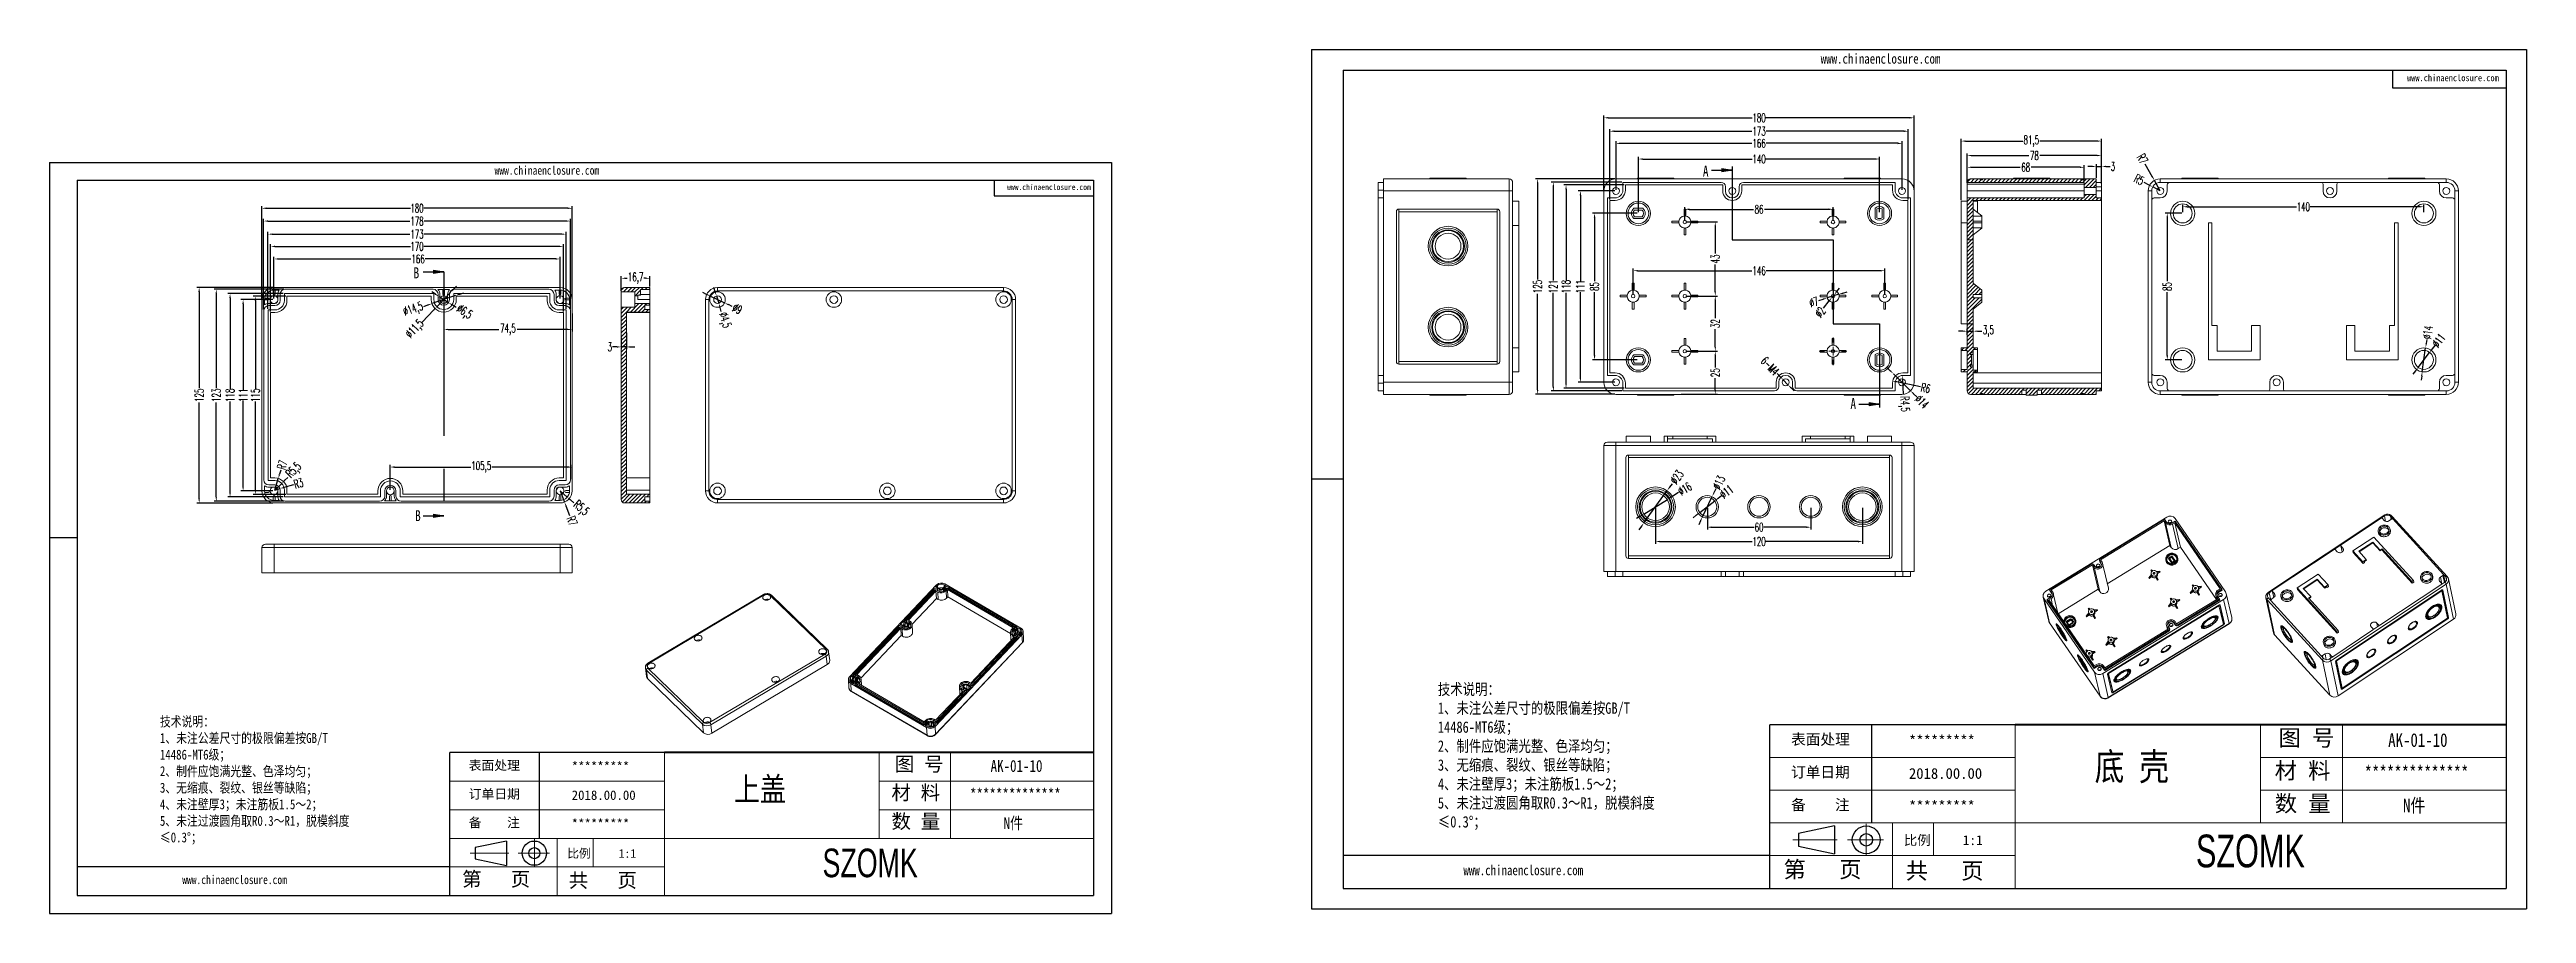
# Model space of a CAD drawing. Header units: inches. Extents: x 2647 to 4085, y 1129 to 1630.
import ezdxf

# ---------------------------------------------------------------- set-up
doc = ezdxf.new("R2010")
doc.units = ezdxf.units.IN
doc.header["$LTSCALE"] = 15
doc.linetypes.add('CENTER2', pattern=[28.575, 19.05, -3.175, 3.175, -3.175])
doc.linetypes.add('PHANTOM', pattern=[12.7, 6.35, -1.27, 1.27, -1.27, 1.27, -1.27])
doc.layers.add('文字', color=81, linetype='Continuous')
for name, color, linetype, lineweight in [('粗实线', 7, 'Continuous', 30), ('细实线', 3, 'Continuous', 9), ('细点划线', 2, 'CENTER2', 9)]:
    doc.layers.add(name, color=color, linetype=linetype, lineweight=lineweight)
doc.styles.add('SLDTEXTSTYLE0', font='TXT', dxfattribs={"width": 0.75})
doc.styles.add('SLDTEXTSTYLE2', font='TXT', dxfattribs={"width": 0.6, "bigfont": 'bigfont'})
doc.styles.get("Standard").update_dxf_attribs({"font": 'txt', "bigfont": 'gbcbig.shx'})
doc.styles.add('宋体', font='', dxfattribs={"width": 0.8, "height": 3.5})
doc.styles.add('长仿宋', font='', dxfattribs={"width": 0.7, "height": 4})
doc.styles.get('宋体').set_extended_font_data('SimSun')
doc.styles.get('长仿宋').set_extended_font_data('SimSun')
doc.dimstyles.new('5', dxfattribs={"dimtxt": 5, "dimasz": 2.5, "dimexe": 1.25, "dimexo": 0.625, "dimtad": 0, "dimtxsty": 'SLDTEXTSTYLE2', "dimcen": 2.5, "dimclrd": 3, "dimclre": 3, "dimclrt": 256, "dimadec": 0, "dimazin": 0, "dimtfac": 1, "dimtmove": 0, "dimatfit": 3, "dimfxl": 1, "dimarcsym": 0})

msp = doc.modelspace()

# ---------------------------------------------------------------- texts
at = {"color": 7, "linetype": 'Continuous', "char_height": 6.35, "attachment_point": 1, "style": 'SLDTEXTSTYLE0'}
for s, insert in [('A', (3606.616, 1562.686)), ('B', (2858.323, 1503.631)), ('A', (3692.257, 1427.78)), ('B', (2859.223, 1362.746))]:
    msp.add_mtext(s, dxfattribs=dict(at, insert=insert))
at = {"attachment_point": 1}
for s, insert, char_height, width in [('{\\fSimHei|b0|i0|c134|p49;表面处理}', (3657.799, 1232.906), 6.24592, 3549.86686), ('{\\fSimHei|b0|i0|c134|p49;*********}', (3726.209, 1232.103), 6.24592, 3549.86686), ('{\\fSimHei|b0|i0|c134|p49;表面处理}', (2890.28, 1217.44), 5.45972, 3103.03047), ('{\\fSimHei|b0|i0|c134|p49;*********}', (2950.078, 1216.737), 5.45972, 3103.03047), ('{\\fSimHei|b0|i0|c134|p49;订单日期}', (3657.799, 1213.914), 6.24592, 3549.86686), ('{\\fSimHei|b0|i0|c134|p49;2018.00.00}', (3726.209, 1213.111), 6.24592, 3549.86686), ('{\\fSimHei|b0|i0|c134|p49;订单日期}', (2890.28, 1200.838), 5.45972, 3103.03047), ('{\\fSimHei|b0|i0|c134|p49;2018.00.00}', (2950.078, 1200.136), 5.45972, 3103.03047), ('{\\fSimHei|b0|i0|c134|p49;备    注}', (3657.799, 1194.922), 6.24592, 3549.86686), ('{\\fSimHei|b0|i0|c134|p49;*********}', (3726.209, 1194.119), 6.24592, 3549.86686), ('{\\fSimHei|b0|i0|c134|p49;备    注}', (2890.28, 1184.236), 5.45972, 3103.03047), ('{\\fSimHei|b0|i0|c134|p49;*********}', (2950.078, 1183.534), 5.45972, 3103.03047)]:
    msp.add_mtext(s, dxfattribs=dict(at, insert=insert, char_height=char_height, width=width))
at = {"layer": '文字', "color": 0, "attachment_point": 1, "style": '宋体'}
for s, insert, char_height, width in [('www.chinaenclosure.com', (3675.002, 1627.618), 5.80318, 101.95629), ('www.chinaenclosure.com', (4015.288, 1615.531), 3.86879, 67.97086), ('www.chinaenclosure.com', (2905.317, 1562.467), 5.07271, 89.12263), ('www.chinaenclosure.com', (3202.77, 1551.901), 3.38181, 59.41509), ('{\\H1.111x;技术说明：\\P1、未注公差尺寸的极限偏差按GB/T 14486-MT6级；\\P2、制件应饱满光整、色泽均匀；\\P3、无缩痕、裂纹、银丝等缺陷；\\P4、未注壁厚3；未注筋板1.5～2；\\P5、未注过渡圆角取R0.3～R1，脱模斜度≤0.3%%D；}', (3452.813, 1262.18), 5.93507, 133.6839), ('{\\H1.111x;技术说明：\\P1、未注公差尺寸的极限偏差按GB/T 14486-MT6级；\\P2、制件应饱满光整、色泽均匀；\\P3、无缩痕、裂纹、银丝等缺陷；\\P4、未注壁厚3；未注筋板1.5～2；\\P5、未注过渡圆角取R0.3～R1，脱模斜度≤0.3%%D；}', (2711.096, 1243.029), 5.188, 116.85656), ('底 壳', (3833.958, 1221.9), 15.8269, 202.34061), ('{\\H1.111x;AK-01-10}', (4004.35, 1233.335), 7.12208, 82.33929), ('上盖', (3044.265, 1207.819), 13.8347, 176.87116), ('{\\H1.111x;AK-01-10}', (3193.209, 1217.814), 6.2256, 71.9749), ('{\\H1.111x;**************}', (3990.65, 1214.343), 7.12208, 82.33929), ('{\\H1.111x;**************}', (3181.234, 1201.213), 6.2256, 71.9749), ('{\\H1.111x;N件}', (4012.965, 1195.351), 7.12208, 82.33929), ('{\\H1.111x;N件}', (3200.739, 1184.611), 6.2256, 71.9749), ('www.chinaenclosure.com', (2724.054, 1150.887), 5.07271, 89.12263), ('www.chinaenclosure.com', (3467.637, 1156.77), 5.80318, 101.95629)]:
    msp.add_mtext(s, dxfattribs=dict(at, insert=insert, char_height=char_height, width=width))
at = {"layer": '粗实线', "attachment_point": 1, "style": '长仿宋'}
for insert, char_height, width in [((3095.678, 1166.402), 16.60159, 186.17044), ((3892.774, 1174.519), 18.99222, 212.97898)]:
    msp.add_mtext('{\\fSTXinwei|b0|i0|c134|p2;SZOMK}', dxfattribs=dict(at, insert=insert, char_height=char_height, width=width))
at = {"layer": '细实线', "color": 7, "attachment_point": 1}
for s, insert, char_height, width in [('{\\fSimSun|b0|i0|c134|p54;图 号}', (3940.739, 1235.413), 9.49611, 47.48056), ('{\\fSimSun|b0|i0|c134|p54;图 号}', (3137.604, 1219.631), 8.3008, 41.50398), ('{\\fSimSun|b0|i0|c134|p54;材 料   }', (3938.487, 1216.421), 9.49611, 47.48056), ('{\\fSimSun|b0|i0|c134|p54;材 料   }', (3135.636, 1203.029), 8.3008, 41.50398), ('{\\fSimSun|b0|i0|c134|p54;数 量}', (3938.533, 1197.335), 9.49611, 42.90463), ('{\\fSimSun|b0|i0|c134|p54;数 量}', (3135.677, 1186.346), 8.3008, 37.50405), ('{\\fSimSun|b0|i0|c134|p54;比例}', (2947.519, 1166.059), 4.98048, 21.86275), ('{\\fSimSun|b0|i0|c134|p54;1:1}', (2977.35, 1166.059), 4.98048, 21.86275), ('{\\fSimSun|b0|i0|c134|p54;比例}', (3723.281, 1174.127), 5.69767, 25.01099), ('{\\fSimSun|b0|i0|c134|p54;1:1}', (3757.408, 1174.127), 5.69767, 25.01099), ('{\\fSimSun|b0|i0|c134|p54;第   页}', (2886.438, 1152.891), 8.3008, 62.25597), ('{\\fSimSun|b0|i0|c134|p54; 共   页}', (2942.725, 1152.186), 8.3008, 62.25597), ('{\\fSimSun|b0|i0|c134|p54;第   页}', (3653.404, 1159.063), 9.49611, 71.22084), ('{\\fSimSun|b0|i0|c134|p54; 共   页}', (3717.796, 1158.256), 9.49611, 71.22084)]:
    msp.add_mtext(s, dxfattribs=dict(at, insert=insert, char_height=char_height, width=width))

# ---------------------------------------------------------------- blocks, each defined once
blk = doc.blocks.new('SW_CENTERMARKSYMBOL_1')
at = {"color": 0, "linetype": 'Continuous', "lineweight": 0}
for p, q in [((-5, 0), (-8, 0)), ((0, 0), (-2.5, 0)), ((0, 5), (0, 8)), ((0, 0), (0, 2.5)), ((0, 0), (0, -2.5)), ((0, 0), (2.5, 0)), ((5, 0), (8, 0)), ((0, -5), (0, -8))]:
    blk.add_line(p, q, dxfattribs=at)
blk = doc.blocks.new('_CLOSED')
at = {"color": 0, "linetype": 'ByBlock', "lineweight": -2}
for p, q in [((-1, 0.166667), (0, 0)), ((-1, 0.166667), (-1, -0.166667)), ((0, 0), (-1, -0.166667)), ((0, 0), (-1, 0))]:
    blk.add_line(p, q, dxfattribs=at)
blk = doc.blocks.new('*D286')
at = {"color": 3, "lineweight": -2}
for p, q in [((2775.3, 1478.1), (2775.3, 1517.1)), ((2777.8, 1515.8), (2856.5, 1515.8)), ((2942.8, 1515.8), (2864.2, 1515.8)), ((2945.3, 1478.1), (2945.3, 1517.1))]:
    blk.add_line(p, q, dxfattribs=at)
at = {"color": 3}
for points in [[(2777.8, 1516.2), (2777.8, 1515.4), (2775.3, 1515.8)], [(2942.8, 1516.2), (2942.8, 1515.4), (2945.3, 1515.8)]]:
    blk.add_solid(points, dxfattribs=at)
at = {"layer": 'Defpoints', "color": 0}
for p in [(2775.3, 1515.8), (2775.3, 1477.4), (2945.3, 1477.4)]:
    blk.add_point(p, dxfattribs=at)
at = {"insert": (2860.3, 1515.8), "char_height": 5, "attachment_point": 5, "style": 'SLDTEXTSTYLE2'}
blk.add_mtext('170', dxfattribs=at)
blk = doc.blocks.new('*D287')
at = {"color": 3, "lineweight": -2}
for p, q in [((2773.8, 1479.6), (2773.8, 1524.2)), ((2946.8, 1479.6), (2946.8, 1524.2)), ((2776.3, 1522.9), (2856.2, 1522.9)), ((2944.3, 1522.9), (2864.5, 1522.9))]:
    blk.add_line(p, q, dxfattribs=at)
at = {"color": 3}
for points in [[(2776.3, 1523.3), (2776.3, 1522.5), (2773.8, 1522.9)], [(2944.3, 1523.3), (2944.3, 1522.5), (2946.8, 1522.9)]]:
    blk.add_solid(points, dxfattribs=at)
at = {"layer": 'Defpoints', "color": 0}
for p in [(2946.8, 1522.9), (2773.8, 1478.9), (2946.8, 1478.9)]:
    blk.add_point(p, dxfattribs=at)
at = {"insert": (2860.3, 1522.9), "char_height": 5, "attachment_point": 5, "style": 'SLDTEXTSTYLE2'}
blk.add_mtext('173', dxfattribs=at)
blk = doc.blocks.new('*D288')
at = {"color": 3, "lineweight": -2}
for p, q in [((2777.3, 1485.6), (2777.3, 1509.8)), ((2943.3, 1485.6), (2943.3, 1509.8)), ((2779.8, 1508.5), (2856.8, 1508.5)), ((2940.8, 1508.5), (2865.1, 1508.5))]:
    blk.add_line(p, q, dxfattribs=at)
at = {"color": 3}
for points in [[(2779.8, 1508.9), (2779.8, 1508.1), (2777.3, 1508.5)], [(2940.8, 1508.9), (2940.8, 1508.1), (2943.3, 1508.5)]]:
    blk.add_solid(points, dxfattribs=at)
at = {"layer": 'Defpoints', "color": 0}
for p in [(2777.3, 1508.5), (2777.3, 1484.9), (2943.3, 1484.9)]:
    blk.add_point(p, dxfattribs=at)
at = {"insert": (2860.9, 1508.5), "char_height": 5, "attachment_point": 5, "style": 'SLDTEXTSTYLE2'}
blk.add_mtext('166', dxfattribs=at)
blk = doc.blocks.new('*D289')
at = {"color": 3, "lineweight": -2}
for p, q in [((2771.3, 1479.1), (2771.3, 1531.7)), ((2773.8, 1530.5), (2856.2, 1530.5)), ((2946.8, 1530.5), (2864.5, 1530.5)), ((2949.3, 1479.1), (2949.3, 1531.7))]:
    blk.add_line(p, q, dxfattribs=at)
at = {"color": 3}
for points in [[(2773.8, 1530.9), (2773.8, 1530.1), (2771.3, 1530.5)], [(2946.8, 1530.9), (2946.8, 1530.1), (2949.3, 1530.5)]]:
    blk.add_solid(points, dxfattribs=at)
at = {"layer": 'Defpoints', "color": 0}
for p in [(2949.3, 1530.5), (2771.3, 1478.4), (2949.3, 1478.4)]:
    blk.add_point(p, dxfattribs=at)
at = {"insert": (2860.3, 1530.5), "char_height": 5, "attachment_point": 5, "style": 'SLDTEXTSTYLE2'}
blk.add_mtext('178', dxfattribs=at)
blk = doc.blocks.new('*D290')
at = {"color": 3, "lineweight": -2}
for p, q in [((2770.3, 1485.6), (2770.3, 1539.2)), ((2950.3, 1485.6), (2950.3, 1539.2)), ((2772.8, 1537.9), (2856.5, 1537.9)), ((2947.8, 1537.9), (2864.2, 1537.9))]:
    blk.add_line(p, q, dxfattribs=at)
at = {"color": 3}
for points in [[(2772.8, 1538.4), (2772.8, 1537.5), (2770.3, 1537.9)], [(2947.8, 1538.4), (2947.8, 1537.5), (2950.3, 1537.9)]]:
    blk.add_solid(points, dxfattribs=at)
at = {"layer": 'Defpoints', "color": 0}
for p in [(2770.3, 1537.9), (2770.3, 1484.9), (2950.3, 1484.9)]:
    blk.add_point(p, dxfattribs=at)
at = {"insert": (2860.3, 1537.9), "char_height": 5, "attachment_point": 5, "style": 'SLDTEXTSTYLE2'}
blk.add_mtext('180', dxfattribs=at)
blk = doc.blocks.new('*D291')
at = {"color": 3, "lineweight": -2}
for p, q in [((2776.7, 1484.9), (2758.1, 1484.9)), ((2759.4, 1482.4), (2759.4, 1432.6)), ((2759.4, 1376.4), (2759.4, 1426.3)), ((2776.7, 1373.9), (2758.1, 1373.9))]:
    blk.add_line(p, q, dxfattribs=at)
at = {"color": 3}
for points in [[(2758.9, 1482.4), (2759.8, 1482.4), (2759.4, 1484.9)], [(2758.9, 1376.4), (2759.8, 1376.4), (2759.4, 1373.9)]]:
    blk.add_solid(points, dxfattribs=at)
at = {"layer": 'Defpoints', "color": 0}
for p in [(2759.4, 1484.9), (2777.3, 1484.9), (2777.3, 1373.9)]:
    blk.add_point(p, dxfattribs=at)
at = {"insert": (2759.4, 1429.4), "char_height": 5, "attachment_point": 5, "rotation": 90, "style": 'SLDTEXTSTYLE2'}
blk.add_mtext('111', dxfattribs=at)
blk = doc.blocks.new('*D292')
at = {"color": 3, "lineweight": -2}
for p, q in [((2784.2, 1486.9), (2765.3, 1486.9)), ((2766.5, 1484.4), (2766.5, 1433.1)), ((2766.5, 1374.4), (2766.5, 1425.8)), ((2784.2, 1371.9), (2765.3, 1371.9))]:
    blk.add_line(p, q, dxfattribs=at)
at = {"color": 3}
for points in [[(2766.1, 1484.4), (2766.9, 1484.4), (2766.5, 1486.9)], [(2766.1, 1374.4), (2766.9, 1374.4), (2766.5, 1371.9)]]:
    blk.add_solid(points, dxfattribs=at)
at = {"layer": 'Defpoints', "color": 0}
for p in [(2784.8, 1486.9), (2766.5, 1371.9), (2784.8, 1371.9)]:
    blk.add_point(p, dxfattribs=at)
at = {"insert": (2766.5, 1429.4), "char_height": 5, "attachment_point": 5, "rotation": 90, "style": 'SLDTEXTSTYLE2'}
blk.add_mtext('115', dxfattribs=at)
blk = doc.blocks.new('*D293')
at = {"color": 3, "lineweight": -2}
for p, q in [((2782.7, 1488.4), (2750.6, 1488.4)), ((2751.8, 1485.9), (2751.8, 1433.1)), ((2751.8, 1372.9), (2751.8, 1425.8)), ((2782.7, 1370.4), (2750.6, 1370.4))]:
    blk.add_line(p, q, dxfattribs=at)
at = {"color": 3}
for points in [[(2751.4, 1485.9), (2752.2, 1485.9), (2751.8, 1488.4)], [(2751.4, 1372.9), (2752.2, 1372.9), (2751.8, 1370.4)]]:
    blk.add_solid(points, dxfattribs=at)
at = {"layer": 'Defpoints', "color": 0}
for p in [(2751.8, 1488.4), (2783.3, 1488.4), (2783.3, 1370.4)]:
    blk.add_point(p, dxfattribs=at)
at = {"insert": (2751.8, 1429.4), "char_height": 5, "attachment_point": 5, "rotation": 90, "style": 'SLDTEXTSTYLE2'}
blk.add_mtext('118', dxfattribs=at)
blk = doc.blocks.new('*D294')
at = {"color": 3, "lineweight": -2}
for p, q in [((2783.2, 1490.9), (2742.6, 1490.9)), ((2743.8, 1488.4), (2743.8, 1433.6)), ((2743.8, 1370.4), (2743.8, 1425.3)), ((2783.2, 1367.9), (2742.6, 1367.9))]:
    blk.add_line(p, q, dxfattribs=at)
at = {"color": 3}
for points in [[(2743.4, 1488.4), (2744.2, 1488.4), (2743.8, 1490.9)], [(2743.4, 1370.4), (2744.2, 1370.4), (2743.8, 1367.9)]]:
    blk.add_solid(points, dxfattribs=at)
at = {"layer": 'Defpoints', "color": 0}
for p in [(2783.8, 1490.9), (2743.8, 1367.9), (2783.8, 1367.9)]:
    blk.add_point(p, dxfattribs=at)
at = {"insert": (2743.8, 1429.4), "char_height": 5, "attachment_point": 5, "rotation": 90, "style": 'SLDTEXTSTYLE2'}
blk.add_mtext('123', dxfattribs=at)
blk = doc.blocks.new('*D295')
at = {"color": 3, "lineweight": -2}
for p, q in [((2776.7, 1491.9), (2732.6, 1491.9)), ((2733.9, 1489.4), (2733.9, 1433.6)), ((2733.9, 1369.4), (2733.9, 1425.3)), ((2776.7, 1366.9), (2732.6, 1366.9))]:
    blk.add_line(p, q, dxfattribs=at)
at = {"color": 3}
for points in [[(2733.4, 1489.4), (2734.3, 1489.4), (2733.9, 1491.9)], [(2733.4, 1369.4), (2734.3, 1369.4), (2733.9, 1366.9)]]:
    blk.add_solid(points, dxfattribs=at)
at = {"layer": 'Defpoints', "color": 0}
for p in [(2733.9, 1491.9), (2777.3, 1491.9), (2777.3, 1366.9)]:
    blk.add_point(p, dxfattribs=at)
at = {"insert": (2733.9, 1429.4), "char_height": 5, "attachment_point": 5, "rotation": 90, "style": 'SLDTEXTSTYLE2'}
blk.add_mtext('125', dxfattribs=at)
blk = doc.blocks.new('*D296')
at = {"color": 3, "lineweight": -2}
for p, q in [((2875.8, 1484.3), (2875.8, 1466.4)), ((2878.3, 1467.6), (2907.7, 1467.6)), ((2947.8, 1467.6), (2918.5, 1467.6)), ((2950.3, 1476.9), (2950.3, 1466.4))]:
    blk.add_line(p, q, dxfattribs=at)
at = {"color": 3}
for points in [[(2878.3, 1468), (2878.3, 1467.2), (2875.8, 1467.6)], [(2947.8, 1468), (2947.8, 1467.2), (2950.3, 1467.6)]]:
    blk.add_solid(points, dxfattribs=at)
at = {"layer": 'Defpoints', "color": 0}
for p in [(2875.8, 1484.9), (2875.8, 1467.6), (2950.3, 1477.5)]:
    blk.add_point(p, dxfattribs=at)
at = {"insert": (2913.1, 1467.6), "char_height": 5, "attachment_point": 5, "style": 'SLDTEXTSTYLE2'}
blk.add_mtext('74,5', dxfattribs=at)
blk = doc.blocks.new('*D297')
at = {"color": 3, "lineweight": -2}
for p, q in [((2844.8, 1374.6), (2844.8, 1389)), ((2847.3, 1387.8), (2891.5, 1387.8)), ((2947.8, 1387.8), (2903.7, 1387.8)), ((2950.3, 1380.7), (2950.3, 1389))]:
    blk.add_line(p, q, dxfattribs=at)
at = {"color": 3}
for points in [[(2847.3, 1388.2), (2847.3, 1387.3), (2844.8, 1387.8)], [(2947.8, 1388.2), (2947.8, 1387.3), (2950.3, 1387.8)]]:
    blk.add_solid(points, dxfattribs=at)
at = {"layer": 'Defpoints', "color": 0}
for p in [(2950.3, 1387.8), (2844.8, 1373.9), (2950.3, 1380)]:
    blk.add_point(p, dxfattribs=at)
at = {"insert": (2897.6, 1387.8), "char_height": 5, "attachment_point": 5, "style": 'SLDTEXTSTYLE2'}
blk.add_mtext('105,5', dxfattribs=at)
blk = doc.blocks.new('*D298')
at = {"color": 3, "lineweight": -2}
for p, q in [((2777.8, 1374.4), (2779.8, 1381.2)), ((2781.2, 1386), (2780.5, 1383.6))]:
    blk.add_line(p, q, dxfattribs=at)
at = {"color": 3}
blk.add_solid([(2780.1, 1383.7), (2780.9, 1383.5), (2779.8, 1381.2)], dxfattribs=at)
at = {"layer": 'Defpoints', "color": 0}
for p in [(2779.8, 1381.2), (2777.8, 1374.4)]:
    blk.add_point(p, dxfattribs=at)
at = {"insert": (2782.1, 1389), "char_height": 5, "attachment_point": 5, "rotation": 73.8169, "style": 'SLDTEXTSTYLE2'}
blk.add_mtext('R7', dxfattribs=at)
blk = doc.blocks.new('*D299')
at = {"color": 3, "lineweight": -2}
for p, q in [((2785.3, 1381.8), (2783.5, 1380.1)), ((2777.8, 1374.4), (2781.8, 1378.3))]:
    blk.add_line(p, q, dxfattribs=at)
at = {"color": 3}
blk.add_solid([(2783.2, 1380.4), (2783.8, 1379.8), (2781.8, 1378.3)], dxfattribs=at)
at = {"layer": 'Defpoints', "color": 0}
for p in [(2777.8, 1374.4), (2781.8, 1378.3)]:
    blk.add_point(p, dxfattribs=at)
at = {"insert": (2789.1, 1385.6), "char_height": 5, "attachment_point": 5, "rotation": 44.5932, "style": 'SLDTEXTSTYLE2'}
blk.add_mtext('R5,5', dxfattribs=at)
blk = doc.blocks.new('*D300')
at = {"color": 3, "lineweight": -2}
for p, q in [((2777.8, 1374.4), (2780.7, 1375.3)), ((2788.6, 1377.5), (2783.1, 1375.9))]:
    blk.add_line(p, q, dxfattribs=at)
at = {"color": 3}
blk.add_solid([(2783, 1376.3), (2783.2, 1375.5), (2780.7, 1375.3)], dxfattribs=at)
at = {"layer": 'Defpoints', "color": 0}
for p in [(2777.8, 1374.4), (2780.7, 1375.3)]:
    blk.add_point(p, dxfattribs=at)
at = {"insert": (2791.6, 1378.3), "char_height": 5, "attachment_point": 5, "rotation": 15.8215, "style": 'SLDTEXTSTYLE2'}
blk.add_mtext('R3', dxfattribs=at)
blk = doc.blocks.new('*D301')
at = {"color": 3, "lineweight": -2}
for p, q in [((2943.3, 1373.9), (2947.5, 1370.3)), ((2951.3, 1367.1), (2949.4, 1368.7))]:
    blk.add_line(p, q, dxfattribs=at)
at = {"color": 3}
blk.add_solid([(2949.7, 1369), (2949.1, 1368.4), (2947.5, 1370.3)], dxfattribs=at)
at = {"layer": 'Defpoints', "color": 0}
for p in [(2943.3, 1373.9), (2947.5, 1370.3)]:
    blk.add_point(p, dxfattribs=at)
at = {"insert": (2955.3, 1363.6), "char_height": 5, "attachment_point": 5, "rotation": 319.1602, "style": 'SLDTEXTSTYLE2'}
blk.add_mtext('R5,5', dxfattribs=at)
blk = doc.blocks.new('*D302')
at = {"color": 3, "lineweight": -2}
for p, q in [((2943.3, 1373.9), (2945.9, 1367.4)), ((2949.1, 1359.4), (2946.8, 1365.1))]:
    blk.add_line(p, q, dxfattribs=at)
at = {"color": 3}
blk.add_solid([(2947.2, 1365.3), (2946.5, 1365), (2945.9, 1367.4)], dxfattribs=at)
at = {"layer": 'Defpoints', "color": 0}
for p in [(2943.3, 1373.9), (2945.9, 1367.4)]:
    blk.add_point(p, dxfattribs=at)
at = {"insert": (2950.3, 1356.5), "char_height": 5, "attachment_point": 5, "rotation": 291.6699, "style": 'SLDTEXTSTYLE2'}
blk.add_mtext('R7', dxfattribs=at)
blk = doc.blocks.new('*D303')
at = {"color": 3, "lineweight": -2}
for p, q in [((2864.2, 1481), (2866.6, 1481.8)), ((2882.7, 1487.3), (2869, 1482.6)), ((2885.1, 1488.1), (2887.4, 1488.9))]:
    blk.add_line(p, q, dxfattribs=at)
at = {"color": 3}
for points in [[(2866.5, 1482.2), (2866.7, 1481.4), (2869, 1482.6)], [(2884.9, 1488.5), (2885.2, 1487.7), (2882.7, 1487.3)]]:
    blk.add_solid(points, dxfattribs=at)
at = {"layer": 'Defpoints', "color": 0}
for p in [(2869, 1482.6), (2882.7, 1487.3)]:
    blk.add_point(p, dxfattribs=at)
at = {"insert": (2858.2, 1479), "char_height": 5, "attachment_point": 5, "rotation": 18.7049, "style": 'SLDTEXTSTYLE2'}
blk.add_mtext('∅14,5', dxfattribs=at)
blk = doc.blocks.new('*D304')
at = {"color": 3, "lineweight": -2}
for p, q in [((2879.8, 1489.1), (2871.9, 1480.8)), ((2881.5, 1490.9), (2883.3, 1492.7)), ((2863.3, 1471.9), (2870.1, 1479))]:
    blk.add_line(p, q, dxfattribs=at)
at = {"color": 3}
for points in [[(2869.8, 1479.3), (2870.4, 1478.7), (2871.9, 1480.8)], [(2881.2, 1491.2), (2881.8, 1490.6), (2879.8, 1489.1)]]:
    blk.add_solid(points, dxfattribs=at)
at = {"layer": 'Defpoints', "color": 0}
for p in [(2871.9, 1480.8), (2879.8, 1489.1)]:
    blk.add_point(p, dxfattribs=at)
at = {"insert": (2859.3, 1467.6), "char_height": 5, "attachment_point": 5, "rotation": 46.2565, "style": 'SLDTEXTSTYLE2'}
blk.add_mtext('∅11,5', dxfattribs=at)
blk = doc.blocks.new('*D305')
at = {"color": 3, "lineweight": -2}
for p, q in [((2871, 1488.1), (2868.9, 1489.4)), ((2873.1, 1486.7), (2878.6, 1483.2)), ((2883, 1480.3), (2880.7, 1481.8))]:
    blk.add_line(p, q, dxfattribs=at)
at = {"color": 3}
for points in [[(2871.2, 1488.4), (2870.8, 1487.7), (2873.1, 1486.7)], [(2880.9, 1482.2), (2880.4, 1481.5), (2878.6, 1483.2)]]:
    blk.add_solid(points, dxfattribs=at)
at = {"layer": 'Defpoints', "color": 0}
for p in [(2873.1, 1486.7), (2878.6, 1483.2)]:
    blk.add_point(p, dxfattribs=at)
at = {"insert": (2887.6, 1477.4), "char_height": 5, "attachment_point": 5, "rotation": 327.2, "style": 'SLDTEXTSTYLE2'}
blk.add_mtext('∅6,5', dxfattribs=at)
blk = doc.blocks.new('*D307')
at = {"color": 3, "lineweight": -2}
for p, q in [((3028.4, 1487.9), (3026.2, 1489)), ((3030.7, 1486.9), (3038.8, 1483)), ((3043.3, 1480.9), (3041.1, 1482))]:
    blk.add_line(p, q, dxfattribs=at)
at = {"color": 3}
for points in [[(3028.6, 1488.3), (3028.2, 1487.6), (3030.7, 1486.9)], [(3041.3, 1482.3), (3040.9, 1481.6), (3038.8, 1483)]]:
    blk.add_solid(points, dxfattribs=at)
at = {"layer": 'Defpoints', "color": 0}
for p in [(3030.7, 1486.9), (3038.8, 1483)]:
    blk.add_point(p, dxfattribs=at)
at = {"insert": (3046.2, 1479.6), "char_height": 5, "attachment_point": 5, "rotation": 334.7411, "style": 'SLDTEXTSTYLE2'}
blk.add_mtext('∅9', dxfattribs=at)
blk = doc.blocks.new('*D308')
at = {"color": 3, "lineweight": -2}
for p, q in [((3033.3, 1489.5), (3032.6, 1491.9)), ((3034.1, 1487.1), (3035.4, 1482.8)), ((3036.9, 1478), (3036.2, 1480.4))]:
    blk.add_line(p, q, dxfattribs=at)
at = {"color": 3}
for points in [[(3033.7, 1489.6), (3032.9, 1489.4), (3034.1, 1487.1)], [(3036.6, 1480.5), (3035.8, 1480.3), (3035.4, 1482.8)]]:
    blk.add_solid(points, dxfattribs=at)
at = {"layer": 'Defpoints', "color": 0}
for p in [(3034.1, 1487.1), (3035.4, 1482.8)]:
    blk.add_point(p, dxfattribs=at)
at = {"insert": (3038.5, 1472.9), "char_height": 5, "attachment_point": 5, "rotation": 287.4167, "style": 'SLDTEXTSTYLE2'}
blk.add_mtext('∅4,5', dxfattribs=at)
blk = doc.blocks.new('*D309')
at = {"color": 3, "lineweight": -2}
for p, q in [((2978.8, 1490.1), (2978.8, 1498.6)), ((2981.3, 1497.3), (2982.3, 1497.3)), ((2993, 1497.3), (2992, 1497.3)), ((2995.5, 1492.6), (2995.5, 1498.6))]:
    blk.add_line(p, q, dxfattribs=at)
at = {"color": 3}
for points in [[(2981.3, 1497.7), (2981.3, 1496.9), (2978.8, 1497.3)], [(2993, 1497.7), (2993, 1496.9), (2995.5, 1497.3)]]:
    blk.add_solid(points, dxfattribs=at)
at = {"layer": 'Defpoints', "color": 0}
for p in [(2995.5, 1497.3), (2978.8, 1489.4), (2995.5, 1491.9)]:
    blk.add_point(p, dxfattribs=at)
at = {"insert": (2987.2, 1497.3), "char_height": 5, "attachment_point": 5, "style": 'SLDTEXTSTYLE2'}
blk.add_mtext('16,7', dxfattribs=at)
blk = doc.blocks.new('*D310')
at = {"color": 3, "lineweight": -2}
for p, q in [((2976.3, 1457.5), (2973.8, 1457.5)), ((2978.8, 1462.9), (2978.8, 1456.2)), ((2981.8, 1457.5), (2978.8, 1457.5)), ((2981.8, 1465.7), (2981.8, 1456.2)), ((2984.3, 1457.5), (2986.8, 1457.5))]:
    blk.add_line(p, q, dxfattribs=at)
at = {"color": 3}
for points in [[(2976.3, 1457.9), (2976.3, 1457), (2978.8, 1457.5)], [(2984.3, 1457.9), (2984.3, 1457), (2981.8, 1457.5)]]:
    blk.add_solid(points, dxfattribs=at)
at = {"layer": 'Defpoints', "color": 0}
for p in [(2981.8, 1466.4), (2978.8, 1463.5), (2978.8, 1457.5)]:
    blk.add_point(p, dxfattribs=at)
at = {"insert": (2972.2, 1457.5), "char_height": 5, "attachment_point": 5, "style": 'SLDTEXTSTYLE2'}
blk.add_mtext('3', dxfattribs=at)
blk = doc.blocks.new('*D311')
at = {"color": 3, "lineweight": -2}
for p, q in [((3556.2, 1548.6), (3556.2, 1576.8)), ((3558.7, 1575.6), (3635, 1575.6)), ((3719.7, 1575.6), (3643.3, 1575.6)), ((3722.2, 1548.6), (3722.2, 1576.8))]:
    blk.add_line(p, q, dxfattribs=at)
at = {"color": 3}
for points in [[(3558.7, 1576), (3558.7, 1575.1), (3556.2, 1575.6)], [(3719.7, 1576), (3719.7, 1575.1), (3722.2, 1575.6)]]:
    blk.add_solid(points, dxfattribs=at)
at = {"layer": 'Defpoints', "color": 0}
for p in [(3722.2, 1575.6), (3556.2, 1548), (3722.2, 1548)]:
    blk.add_point(p, dxfattribs=at)
at = {"insert": (3639.2, 1575.6), "char_height": 5, "attachment_point": 5, "style": 'SLDTEXTSTYLE2'}
blk.add_mtext('166', dxfattribs=at)
blk = doc.blocks.new('*D312')
at = {"color": 3, "lineweight": -2}
for p, q in [((3596.2, 1530.6), (3596.2, 1538.6)), ((3682.2, 1530.6), (3682.2, 1538.6)), ((3598.7, 1537.3), (3636, 1537.3)), ((3679.7, 1537.3), (3642.3, 1537.3))]:
    blk.add_line(p, q, dxfattribs=at)
at = {"color": 3}
for points in [[(3598.7, 1537.8), (3598.7, 1536.9), (3596.2, 1537.3)], [(3679.7, 1537.8), (3679.7, 1536.9), (3682.2, 1537.3)]]:
    blk.add_solid(points, dxfattribs=at)
at = {"layer": 'Defpoints', "color": 0}
for p in [(3596.2, 1530), (3682.2, 1537.3), (3682.2, 1530)]:
    blk.add_point(p, dxfattribs=at)
at = {"insert": (3639.2, 1537.3), "char_height": 5, "attachment_point": 5, "style": 'SLDTEXTSTYLE2'}
blk.add_mtext('86', dxfattribs=at)
blk = doc.blocks.new('*D313')
at = {"color": 3, "lineweight": -2}
for p, q in [((3566.2, 1487.6), (3566.2, 1503)), ((3568.7, 1501.7), (3635, 1501.7)), ((3709.7, 1501.7), (3643.3, 1501.7)), ((3712.2, 1487.6), (3712.2, 1503))]:
    blk.add_line(p, q, dxfattribs=at)
at = {"color": 3}
for points in [[(3568.7, 1502.1), (3568.7, 1501.3), (3566.2, 1501.7)], [(3709.7, 1502.1), (3709.7, 1501.3), (3712.2, 1501.7)]]:
    blk.add_solid(points, dxfattribs=at)
at = {"layer": 'Defpoints', "color": 0}
for p in [(3712.2, 1501.7), (3566.2, 1487), (3712.2, 1487)]:
    blk.add_point(p, dxfattribs=at)
at = {"insert": (3639.2, 1501.7), "char_height": 5, "attachment_point": 5, "style": 'SLDTEXTSTYLE2'}
blk.add_mtext('146', dxfattribs=at)
blk = doc.blocks.new('*D314')
at = {"color": 3, "lineweight": -2}
for p, q in [((3552.7, 1543.1), (3552.7, 1583.9)), ((3555.2, 1582.6), (3635, 1582.6)), ((3723.2, 1582.6), (3643.3, 1582.6)), ((3725.7, 1543.1), (3725.7, 1583.9))]:
    blk.add_line(p, q, dxfattribs=at)
at = {"color": 3}
for points in [[(3555.2, 1583.1), (3555.2, 1582.2), (3552.7, 1582.6)], [(3723.2, 1583.1), (3723.2, 1582.2), (3725.7, 1582.6)]]:
    blk.add_solid(points, dxfattribs=at)
at = {"layer": 'Defpoints', "color": 0}
for p in [(3725.7, 1582.6), (3552.7, 1542.5), (3725.7, 1542.5)]:
    blk.add_point(p, dxfattribs=at)
at = {"insert": (3639.2, 1582.6), "char_height": 5, "attachment_point": 5, "style": 'SLDTEXTSTYLE2'}
blk.add_mtext('173', dxfattribs=at)
blk = doc.blocks.new('*D315')
at = {"color": 3, "lineweight": -2}
for p, q in [((3569.2, 1535.6), (3569.2, 1567.7)), ((3709.2, 1535.6), (3709.2, 1567.7)), ((3571.7, 1566.5), (3635.3, 1566.5)), ((3706.7, 1566.5), (3643, 1566.5))]:
    blk.add_line(p, q, dxfattribs=at)
at = {"color": 3}
for points in [[(3571.7, 1566.9), (3571.7, 1566.1), (3569.2, 1566.5)], [(3706.7, 1566.9), (3706.7, 1566.1), (3709.2, 1566.5)]]:
    blk.add_solid(points, dxfattribs=at)
at = {"layer": 'Defpoints', "color": 0}
for p in [(3709.2, 1566.5), (3569.2, 1535), (3709.2, 1535)]:
    blk.add_point(p, dxfattribs=at)
at = {"insert": (3639.2, 1566.5), "char_height": 5, "attachment_point": 5, "style": 'SLDTEXTSTYLE2'}
blk.add_mtext('140', dxfattribs=at)
blk = doc.blocks.new('*D316')
at = {"color": 3, "lineweight": -2}
for p, q in [((3549.2, 1548.6), (3549.2, 1591.7)), ((3551.7, 1590.4), (3635.3, 1590.4)), ((3726.7, 1590.4), (3643, 1590.4)), ((3729.2, 1548.6), (3729.2, 1591.7))]:
    blk.add_line(p, q, dxfattribs=at)
at = {"color": 3}
for points in [[(3551.7, 1590.9), (3551.7, 1590), (3549.2, 1590.4)], [(3726.7, 1590.9), (3726.7, 1590), (3729.2, 1590.4)]]:
    blk.add_solid(points, dxfattribs=at)
at = {"layer": 'Defpoints', "color": 0}
for p in [(3729.2, 1590.4), (3549.2, 1548), (3729.2, 1548)]:
    blk.add_point(p, dxfattribs=at)
at = {"insert": (3639.2, 1590.4), "char_height": 5, "attachment_point": 5, "style": 'SLDTEXTSTYLE2'}
blk.add_mtext('180', dxfattribs=at)
blk = doc.blocks.new('*D317')
at = {"color": 3, "lineweight": -2}
for p, q in [((3596.8, 1487), (3615.1, 1487)), ((3613.8, 1484.5), (3613.8, 1474.1)), ((3613.8, 1457.5), (3613.8, 1467.8)), ((3596.8, 1455), (3615.1, 1455))]:
    blk.add_line(p, q, dxfattribs=at)
at = {"color": 3}
for points in [[(3613.4, 1484.5), (3614.2, 1484.5), (3613.8, 1487)], [(3613.4, 1457.5), (3614.2, 1457.5), (3613.8, 1455)]]:
    blk.add_solid(points, dxfattribs=at)
at = {"layer": 'Defpoints', "color": 0}
for p in [(3596.2, 1487), (3613.8, 1487), (3596.2, 1455)]:
    blk.add_point(p, dxfattribs=at)
at = {"insert": (3613.8, 1471), "char_height": 5, "attachment_point": 5, "rotation": 90, "style": 'SLDTEXTSTYLE2'}
blk.add_mtext('32', dxfattribs=at)
blk = doc.blocks.new('*D318')
at = {"color": 3, "lineweight": -2}
for p, q in [((3596.8, 1530), (3615.1, 1530)), ((3613.8, 1527.5), (3613.8, 1511.6)), ((3613.8, 1489.5), (3613.8, 1505.3)), ((3596.8, 1487), (3615.1, 1487))]:
    blk.add_line(p, q, dxfattribs=at)
at = {"color": 3}
for points in [[(3613.4, 1527.5), (3614.2, 1527.5), (3613.8, 1530)], [(3613.4, 1489.5), (3614.2, 1489.5), (3613.8, 1487)]]:
    blk.add_solid(points, dxfattribs=at)
at = {"layer": 'Defpoints', "color": 0}
for p in [(3596.2, 1530), (3613.8, 1530), (3596.2, 1487)]:
    blk.add_point(p, dxfattribs=at)
at = {"insert": (3613.8, 1508.5), "char_height": 5, "attachment_point": 5, "rotation": 90, "style": 'SLDTEXTSTYLE2'}
blk.add_mtext('43', dxfattribs=at)
blk = doc.blocks.new('*D319')
at = {"color": 3, "lineweight": -2}
for p, q in [((3596.8, 1455), (3615.1, 1455)), ((3613.8, 1452.5), (3613.8, 1445.6)), ((3613.8, 1432.5), (3613.8, 1439.3)), ((3594.1, 1430), (3615.1, 1430))]:
    blk.add_line(p, q, dxfattribs=at)
at = {"color": 3}
for points in [[(3613.4, 1452.5), (3614.2, 1452.5), (3613.8, 1455)], [(3613.4, 1432.5), (3614.2, 1432.5), (3613.8, 1430)]]:
    blk.add_solid(points, dxfattribs=at)
at = {"layer": 'Defpoints', "color": 0}
for p in [(3596.2, 1455), (3613.8, 1455), (3593.5, 1430)]:
    blk.add_point(p, dxfattribs=at)
at = {"insert": (3613.8, 1442.5), "char_height": 5, "attachment_point": 5, "rotation": 90, "style": 'SLDTEXTSTYLE2'}
blk.add_mtext('25', dxfattribs=at)
blk = doc.blocks.new('*D320')
at = {"color": 3, "lineweight": -2}
for p, q in [((3568.5, 1535), (3542.5, 1535)), ((3543.7, 1532.5), (3543.7, 1495.6)), ((3543.7, 1452.5), (3543.7, 1489.3)), ((3568.5, 1450), (3542.5, 1450))]:
    blk.add_line(p, q, dxfattribs=at)
at = {"color": 3}
for points in [[(3543.3, 1532.5), (3544.2, 1532.5), (3543.7, 1535)], [(3543.3, 1452.5), (3544.2, 1452.5), (3543.7, 1450)]]:
    blk.add_solid(points, dxfattribs=at)
at = {"layer": 'Defpoints', "color": 0}
for p in [(3543.7, 1535), (3569.2, 1535), (3569.2, 1450)]:
    blk.add_point(p, dxfattribs=at)
at = {"insert": (3543.7, 1492.5), "char_height": 5, "attachment_point": 5, "rotation": 90, "style": 'SLDTEXTSTYLE2'}
blk.add_mtext('85', dxfattribs=at)
blk = doc.blocks.new('*D321')
at = {"color": 3, "lineweight": -2}
for p, q in [((3555.5, 1548), (3534.3, 1548)), ((3535.5, 1545.5), (3535.5, 1495.6)), ((3535.5, 1439.5), (3535.5, 1489.3)), ((3555.5, 1437), (3534.3, 1437))]:
    blk.add_line(p, q, dxfattribs=at)
at = {"color": 3}
for points in [[(3535.1, 1545.5), (3536, 1545.5), (3535.5, 1548)], [(3535.1, 1439.5), (3536, 1439.5), (3535.5, 1437)]]:
    blk.add_solid(points, dxfattribs=at)
at = {"layer": 'Defpoints', "color": 0}
for p in [(3535.5, 1548), (3556.2, 1548), (3556.2, 1437)]:
    blk.add_point(p, dxfattribs=at)
at = {"insert": (3535.5, 1492.5), "char_height": 5, "attachment_point": 5, "rotation": 90, "style": 'SLDTEXTSTYLE2'}
blk.add_mtext('111', dxfattribs=at)
blk = doc.blocks.new('*D322')
at = {"color": 3, "lineweight": -2}
for p, q in [((3561, 1551.5), (3526, 1551.5)), ((3527.2, 1549), (3527.2, 1496.1)), ((3527.2, 1436), (3527.2, 1488.8)), ((3561, 1433.5), (3526, 1433.5))]:
    blk.add_line(p, q, dxfattribs=at)
at = {"color": 3}
for points in [[(3526.8, 1549), (3527.6, 1549), (3527.2, 1551.5)], [(3526.8, 1436), (3527.6, 1436), (3527.2, 1433.5)]]:
    blk.add_solid(points, dxfattribs=at)
at = {"layer": 'Defpoints', "color": 0}
for p in [(3527.2, 1551.5), (3561.7, 1551.5), (3561.7, 1433.5)]:
    blk.add_point(p, dxfattribs=at)
at = {"insert": (3527.2, 1492.5), "char_height": 5, "attachment_point": 5, "rotation": 90, "style": 'SLDTEXTSTYLE2'}
blk.add_mtext('118', dxfattribs=at)
blk = doc.blocks.new('*D323')
at = {"color": 3, "lineweight": -2}
for p, q in [((3559.5, 1553), (3518.6, 1553)), ((3519.8, 1550.5), (3519.8, 1496.1)), ((3519.8, 1434.5), (3519.8, 1488.8)), ((3559.5, 1432), (3518.6, 1432))]:
    blk.add_line(p, q, dxfattribs=at)
at = {"color": 3}
for points in [[(3519.4, 1550.5), (3520.3, 1550.5), (3519.8, 1553)], [(3519.4, 1434.5), (3520.3, 1434.5), (3519.8, 1432)]]:
    blk.add_solid(points, dxfattribs=at)
at = {"layer": 'Defpoints', "color": 0}
for p in [(3519.8, 1553), (3560.2, 1553), (3560.2, 1432)]:
    blk.add_point(p, dxfattribs=at)
at = {"insert": (3519.8, 1492.5), "char_height": 5, "attachment_point": 5, "rotation": 90, "style": 'SLDTEXTSTYLE2'}
blk.add_mtext('121', dxfattribs=at)
blk = doc.blocks.new('*D324')
at = {"color": 3, "lineweight": -2}
for p, q in [((3555.5, 1555), (3509.4, 1555)), ((3510.7, 1552.5), (3510.7, 1496.6)), ((3510.7, 1432.5), (3510.7, 1488.3)), ((3555.5, 1430), (3509.4, 1430))]:
    blk.add_line(p, q, dxfattribs=at)
at = {"color": 3}
for points in [[(3510.3, 1552.5), (3511.1, 1552.5), (3510.7, 1555)], [(3510.3, 1432.5), (3511.1, 1432.5), (3510.7, 1430)]]:
    blk.add_solid(points, dxfattribs=at)
at = {"layer": 'Defpoints', "color": 0}
for p in [(3510.7, 1555), (3556.2, 1555), (3556.2, 1430)]:
    blk.add_point(p, dxfattribs=at)
at = {"insert": (3510.7, 1492.5), "char_height": 5, "attachment_point": 5, "rotation": 90, "style": 'SLDTEXTSTYLE2'}
blk.add_mtext('125', dxfattribs=at)
blk = doc.blocks.new('*D325')
at = {"color": 3, "lineweight": -2}
for p, q in [((3674, 1484.5), (3676.4, 1485.2)), ((3685.5, 1488), (3678.8, 1485.9)), ((3687.9, 1488.7), (3690.3, 1489.4))]:
    blk.add_line(p, q, dxfattribs=at)
at = {"color": 3}
for points in [[(3676.3, 1485.6), (3676.5, 1484.8), (3678.8, 1485.9)], [(3687.8, 1489.1), (3688, 1488.3), (3685.5, 1488)]]:
    blk.add_solid(points, dxfattribs=at)
at = {"layer": 'Defpoints', "color": 0}
for p in [(3678.8, 1485.9), (3685.5, 1488)]:
    blk.add_point(p, dxfattribs=at)
at = {"insert": (3671, 1483.5), "char_height": 5, "attachment_point": 5, "rotation": 17.0096, "style": 'SLDTEXTSTYLE2'}
blk.add_mtext('∅7', dxfattribs=at)
blk = doc.blocks.new('*D326')
at = {"color": 3, "lineweight": -2}
for p, q in [((3676.6, 1480), (3680, 1484.2)), ((3682.8, 1487.7), (3681.5, 1486.2)), ((3684.3, 1489.7), (3685.9, 1491.6))]:
    blk.add_line(p, q, dxfattribs=at)
at = {"color": 3}
for points in [[(3679.7, 1484.5), (3680.3, 1484), (3681.5, 1486.2)], [(3684, 1489.9), (3684.7, 1489.4), (3682.8, 1487.7)]]:
    blk.add_solid(points, dxfattribs=at)
at = {"layer": 'Defpoints', "color": 0}
for p in [(3681.5, 1486.2), (3682.8, 1487.7)]:
    blk.add_point(p, dxfattribs=at)
at = {"insert": (3674.7, 1477.6), "char_height": 5, "attachment_point": 5, "rotation": 51.5414, "style": 'SLDTEXTSTYLE2'}
blk.add_mtext('∅2', dxfattribs=at)
blk = doc.blocks.new('*D327')
at = {"color": 3, "lineweight": -2}
for p, q in [((3649.8, 1442), (3651.5, 1440.2)), ((3656, 1435.5), (3653.3, 1438.4)), ((3657.8, 1433.7), (3659.5, 1431.9))]:
    blk.add_line(p, q, dxfattribs=at)
at = {"color": 3}
for points in [[(3651.8, 1440.5), (3651.2, 1439.9), (3653.3, 1438.4)], [(3658.1, 1434), (3657.5, 1433.4), (3656, 1435.5)]]:
    blk.add_solid(points, dxfattribs=at)
at = {"layer": 'Defpoints', "color": 0}
for p in [(3653.3, 1438.4), (3656, 1435.5)]:
    blk.add_point(p, dxfattribs=at)
at = {"insert": (3645.6, 1446.4), "char_height": 5, "attachment_point": 5, "rotation": 313.8289, "style": 'SLDTEXTSTYLE2'}
blk.add_mtext('{\\Ftxt,bigfont|c134;6-M4}', dxfattribs=at)
blk = doc.blocks.new('*D328')
at = {"color": 3, "lineweight": -2}
for p, q in [((3832.5, 1562.2), (3830, 1562.2)), ((3835, 1555.6), (3835, 1563.5)), ((3835, 1562.2), (3838, 1562.2)), ((3838, 1553.6), (3838, 1563.5)), ((3840.5, 1562.2), (3843, 1562.2))]:
    blk.add_line(p, q, dxfattribs=at)
at = {"color": 3}
for points in [[(3832.5, 1562.6), (3832.5, 1561.8), (3835, 1562.2)], [(3840.5, 1562.6), (3840.5, 1561.8), (3838, 1562.2)]]:
    blk.add_solid(points, dxfattribs=at)
at = {"layer": 'Defpoints', "color": 0}
for p in [(3835, 1562.2), (3835, 1555), (3838, 1553)]:
    blk.add_point(p, dxfattribs=at)
at = {"insert": (3844.6, 1562.2), "char_height": 5, "attachment_point": 5, "style": 'SLDTEXTSTYLE2'}
blk.add_mtext('3', dxfattribs=at)
blk = doc.blocks.new('*D329')
at = {"color": 3, "lineweight": -2}
for p, q in [((3760, 1552.6), (3760, 1569.7)), ((3762.5, 1568.5), (3795.8, 1568.5)), ((3835.5, 1568.5), (3802.1, 1568.5)), ((3838, 1553.6), (3838, 1569.7))]:
    blk.add_line(p, q, dxfattribs=at)
at = {"color": 3}
for points in [[(3762.5, 1568.9), (3762.5, 1568.1), (3760, 1568.5)], [(3835.5, 1568.9), (3835.5, 1568.1), (3838, 1568.5)]]:
    blk.add_solid(points, dxfattribs=at)
at = {"layer": 'Defpoints', "color": 0}
for p in [(3760, 1568.5), (3838, 1553), (3760, 1552)]:
    blk.add_point(p, dxfattribs=at)
at = {"insert": (3799, 1568.5), "char_height": 5, "attachment_point": 5, "style": 'SLDTEXTSTYLE2'}
blk.add_mtext('78', dxfattribs=at)
blk = doc.blocks.new('*D330')
at = {"color": 3, "lineweight": -2}
for p, q in [((3756.5, 1542.6), (3756.5, 1578.2)), ((3759, 1576.9), (3792.3, 1576.9)), ((3835.5, 1576.9), (3802.1, 1576.9)), ((3838, 1552.3), (3838, 1578.2))]:
    blk.add_line(p, q, dxfattribs=at)
at = {"color": 3}
for points in [[(3759, 1577.3), (3759, 1576.5), (3756.5, 1576.9)], [(3835.5, 1577.3), (3835.5, 1576.5), (3838, 1576.9)]]:
    blk.add_solid(points, dxfattribs=at)
at = {"layer": 'Defpoints', "color": 0}
for p in [(3838, 1576.9), (3756.5, 1542), (3838, 1551.7)]:
    blk.add_point(p, dxfattribs=at)
at = {"insert": (3797.2, 1576.9), "char_height": 5, "attachment_point": 5, "style": 'SLDTEXTSTYLE2'}
blk.add_mtext('81,5', dxfattribs=at)
blk = doc.blocks.new('*D331')
at = {"color": 3, "lineweight": -2}
for p, q in [((3760, 1553.6), (3760, 1563)), ((3762.5, 1561.7), (3790.8, 1561.7)), ((3825.5, 1561.7), (3797.1, 1561.7)), ((3828, 1553.6), (3828, 1563))]:
    blk.add_line(p, q, dxfattribs=at)
at = {"color": 3}
for points in [[(3762.5, 1562.1), (3762.5, 1561.3), (3760, 1561.7)], [(3825.5, 1562.1), (3825.5, 1561.3), (3828, 1561.7)]]:
    blk.add_solid(points, dxfattribs=at)
at = {"layer": 'Defpoints', "color": 0}
for p in [(3760, 1561.7), (3760, 1553), (3828, 1553)]:
    blk.add_point(p, dxfattribs=at)
at = {"insert": (3794, 1561.7), "char_height": 5, "attachment_point": 5, "style": 'SLDTEXTSTYLE2'}
blk.add_mtext('68', dxfattribs=at)
blk = doc.blocks.new('*D332')
at = {"color": 3, "lineweight": -2}
for p, q in [((3757.5, 1466.6), (3755, 1466.6)), ((3760, 1464.5), (3760, 1467.9)), ((3760, 1466.6), (3763.5, 1466.6)), ((3763.5, 1466), (3763.5, 1467.9)), ((3766, 1466.6), (3768.5, 1466.6))]:
    blk.add_line(p, q, dxfattribs=at)
at = {"color": 3}
for points in [[(3757.5, 1467), (3757.5, 1466.2), (3760, 1466.6)], [(3766, 1467), (3766, 1466.2), (3763.5, 1466.6)]]:
    blk.add_solid(points, dxfattribs=at)
at = {"layer": 'Defpoints', "color": 0}
for p in [(3763.5, 1466.6), (3760, 1463.9), (3763.5, 1465.4)]:
    blk.add_point(p, dxfattribs=at)
at = {"insert": (3772.3, 1466.6), "char_height": 5, "attachment_point": 5, "style": 'SLDTEXTSTYLE2'}
blk.add_mtext('3,5', dxfattribs=at)
blk = doc.blocks.new('*D333')
at = {"color": 3, "lineweight": -2}
for p, q in [((3715.4, 1443.6), (3713.6, 1445.4)), ((3717.2, 1441.9), (3727.2, 1432)), ((3730.7, 1428.5), (3728.9, 1430.3))]:
    blk.add_line(p, q, dxfattribs=at)
at = {"color": 3}
for points in [[(3715.7, 1443.9), (3715.1, 1443.3), (3717.2, 1441.9)], [(3729.2, 1430.6), (3728.6, 1430), (3727.2, 1432)]]:
    blk.add_solid(points, dxfattribs=at)
at = {"layer": 'Defpoints', "color": 0}
for p in [(3717.2, 1441.9), (3727.2, 1432)]:
    blk.add_point(p, dxfattribs=at)
at = {"insert": (3733.7, 1425.7), "char_height": 5, "attachment_point": 5, "rotation": 315.5445, "style": 'SLDTEXTSTYLE2'}
blk.add_mtext('∅14', dxfattribs=at)
blk = doc.blocks.new('*D334')
at = {"color": 3, "lineweight": -2}
blk.add_line((3723, 1429.8), (3722.6, 1438.4), dxfattribs=at)
at = {"color": 3}
blk.add_solid([(3723, 1438.5), (3722.2, 1438.4), (3722.5, 1440.9)], dxfattribs=at)
at = {"layer": 'Defpoints', "color": 0}
for p in [(3722.5, 1440.9), (3722.7, 1436.5)]:
    blk.add_point(p, dxfattribs=at)
at = {"insert": (3723.2, 1424.4), "char_height": 5, "attachment_point": 5, "rotation": 272.5595, "style": 'SLDTEXTSTYLE2'}
blk.add_mtext('R4,5', dxfattribs=at)
blk = doc.blocks.new('*D335')
at = {"color": 3, "lineweight": -2}
blk.add_line((3732.9, 1434.3), (3719.2, 1437.2), dxfattribs=at)
at = {"color": 3}
blk.add_solid([(3719.3, 1437.6), (3719.1, 1436.8), (3716.8, 1437.7)], dxfattribs=at)
at = {"layer": 'Defpoints', "color": 0}
for p in [(3716.8, 1437.7), (3722.7, 1436.5)]:
    blk.add_point(p, dxfattribs=at)
at = {"insert": (3735.9, 1433.6), "char_height": 5, "attachment_point": 5, "rotation": 347.9329, "style": 'SLDTEXTSTYLE2'}
blk.add_mtext('R6', dxfattribs=at)
blk = doc.blocks.new('*D336')
at = {"color": 3, "lineweight": -2}
for p, q in [((3609.2, 1364.1), (3609.2, 1351.6)), ((3611.7, 1352.9), (3636.3, 1352.9)), ((3666.7, 1352.9), (3642, 1352.9)), ((3669.2, 1364.1), (3669.2, 1351.6))]:
    blk.add_line(p, q, dxfattribs=at)
at = {"color": 3}
for points in [[(3611.7, 1353.3), (3611.7, 1352.4), (3609.2, 1352.9)], [(3666.7, 1353.3), (3666.7, 1352.4), (3669.2, 1352.9)]]:
    blk.add_solid(points, dxfattribs=at)
at = {"layer": 'Defpoints', "color": 0}
for p in [(3609.2, 1364.7), (3669.2, 1364.7), (3669.2, 1352.9)]:
    blk.add_point(p, dxfattribs=at)
at = {"insert": (3639.2, 1352.9), "char_height": 5, "attachment_point": 5, "style": 'SLDTEXTSTYLE2'}
blk.add_mtext('60', dxfattribs=at)
blk = doc.blocks.new('*D337')
at = {"color": 3, "lineweight": -2}
for p, q in [((3579.2, 1364.1), (3579.2, 1343.3)), ((3699.2, 1364.1), (3699.2, 1343.3)), ((3581.7, 1344.6), (3635.3, 1344.6)), ((3696.7, 1344.6), (3643, 1344.6))]:
    blk.add_line(p, q, dxfattribs=at)
at = {"color": 3}
for points in [[(3581.7, 1345), (3581.7, 1344.1), (3579.2, 1344.6)], [(3696.7, 1345), (3696.7, 1344.1), (3699.2, 1344.6)]]:
    blk.add_solid(points, dxfattribs=at)
at = {"layer": 'Defpoints', "color": 0}
for p in [(3579.2, 1364.7), (3699.2, 1364.7), (3699.2, 1344.6)]:
    blk.add_point(p, dxfattribs=at)
at = {"insert": (3639.2, 1344.6), "char_height": 5, "attachment_point": 5, "style": 'SLDTEXTSTYLE2'}
blk.add_mtext('120', dxfattribs=at)
blk = doc.blocks.new('*D338')
at = {"color": 3, "lineweight": -2}
for p, q in [((3606.4, 1358.9), (3612, 1370.6)), ((3614.1, 1375.1), (3613, 1372.8)), ((3605.3, 1356.6), (3604.2, 1354.3))]:
    blk.add_line(p, q, dxfattribs=at)
at = {"color": 3}
for points in [[(3612.7, 1373), (3613.4, 1372.7), (3612, 1370.6)], [(3604.9, 1356.8), (3605.6, 1356.4), (3606.4, 1358.9)]]:
    blk.add_solid(points, dxfattribs=at)
at = {"layer": 'Defpoints', "color": 0}
for p in [(3612, 1370.6), (3606.4, 1358.9)]:
    blk.add_point(p, dxfattribs=at)
at = {"insert": (3615.9, 1378.8), "char_height": 5, "attachment_point": 5, "rotation": 64.4237, "style": 'SLDTEXTSTYLE2'}
blk.add_mtext('∅13', dxfattribs=at)
blk = doc.blocks.new('*D339')
at = {"color": 3, "lineweight": -2}
for p, q in [((3604.8, 1361.4), (3613.5, 1368.1)), ((3617.5, 1371.1), (3615.5, 1369.6)), ((3602.8, 1359.8), (3600.9, 1358.3))]:
    blk.add_line(p, q, dxfattribs=at)
at = {"color": 3}
for points in [[(3615.2, 1369.9), (3615.7, 1369.3), (3613.5, 1368.1)], [(3602.6, 1360.2), (3603.1, 1359.5), (3604.8, 1361.4)]]:
    blk.add_solid(points, dxfattribs=at)
at = {"layer": 'Defpoints', "color": 0}
for p in [(3613.5, 1368.1), (3604.8, 1361.4)]:
    blk.add_point(p, dxfattribs=at)
at = {"insert": (3620.3, 1373.4), "char_height": 5, "attachment_point": 5, "rotation": 37.7171, "style": 'SLDTEXTSTYLE2'}
blk.add_mtext('∅11', dxfattribs=at)
blk = doc.blocks.new('*D340')
at = {"color": 3, "lineweight": -2}
for p, q in [((3572.4, 1355.4), (3585.9, 1374.1)), ((3588.8, 1378.1), (3587.3, 1376.1)), ((3571, 1353.4), (3569.5, 1351.3))]:
    blk.add_line(p, q, dxfattribs=at)
at = {"color": 3}
for points in [[(3587, 1376.3), (3587.7, 1375.8), (3585.9, 1374.1)], [(3570.6, 1353.6), (3571.3, 1353.1), (3572.4, 1355.4)]]:
    blk.add_solid(points, dxfattribs=at)
at = {"layer": 'Defpoints', "color": 0}
for p in [(3585.9, 1374.1), (3572.4, 1355.4)]:
    blk.add_point(p, dxfattribs=at)
at = {"insert": (3591.5, 1381.9), "char_height": 5, "attachment_point": 5, "rotation": 54.2558, "style": 'SLDTEXTSTYLE2'}
blk.add_mtext('∅23', dxfattribs=at)
blk = doc.blocks.new('*D341')
at = {"color": 3, "lineweight": -2}
for p, q in [((3572.3, 1360.5), (3586, 1368.9)), ((3592.5, 1373), (3588.1, 1370.2)), ((3570.2, 1359.2), (3568.1, 1357.9))]:
    blk.add_line(p, q, dxfattribs=at)
at = {"color": 3}
for points in [[(3587.9, 1370.6), (3588.3, 1369.9), (3586, 1368.9)], [(3570, 1359.6), (3570.4, 1358.9), (3572.3, 1360.5)]]:
    blk.add_solid(points, dxfattribs=at)
at = {"layer": 'Defpoints', "color": 0}
for p in [(3586, 1368.9), (3572.3, 1360.5)]:
    blk.add_point(p, dxfattribs=at)
at = {"insert": (3596.1, 1375.1), "char_height": 5, "attachment_point": 5, "rotation": 31.593, "style": 'SLDTEXTSTYLE2'}
blk.add_mtext('∅16', dxfattribs=at)
blk = doc.blocks.new('*D342')
at = {"color": 3, "lineweight": -2}
for p, q in [((3885.1, 1535.6), (3885.1, 1540)), ((3887.6, 1538.8), (3951.2, 1538.8)), ((4022.6, 1538.8), (3959, 1538.8)), ((4025.1, 1535.6), (4025.1, 1540))]:
    blk.add_line(p, q, dxfattribs=at)
at = {"color": 3}
for points in [[(3887.6, 1539.2), (3887.6, 1538.4), (3885.1, 1538.8)], [(4022.6, 1539.2), (4022.6, 1538.4), (4025.1, 1538.8)]]:
    blk.add_solid(points, dxfattribs=at)
at = {"layer": 'Defpoints', "color": 0}
for p in [(4025.1, 1538.8), (3885.1, 1535), (4025.1, 1535)]:
    blk.add_point(p, dxfattribs=at)
at = {"insert": (3955.1, 1538.8), "char_height": 5, "attachment_point": 5, "style": 'SLDTEXTSTYLE2'}
blk.add_mtext('140', dxfattribs=at)
blk = doc.blocks.new('*D343')
at = {"color": 3, "lineweight": -2}
for p, q in [((3884.5, 1535), (3874.9, 1535)), ((3876.1, 1532.5), (3876.1, 1495.6)), ((3876.1, 1452.5), (3876.1, 1489.3)), ((3884.5, 1450), (3874.9, 1450))]:
    blk.add_line(p, q, dxfattribs=at)
at = {"color": 3}
for points in [[(3875.7, 1532.5), (3876.6, 1532.5), (3876.1, 1535)], [(3875.7, 1452.5), (3876.6, 1452.5), (3876.1, 1450)]]:
    blk.add_solid(points, dxfattribs=at)
at = {"layer": 'Defpoints', "color": 0}
for p in [(3876.1, 1535), (3885.1, 1535), (3885.1, 1450)]:
    blk.add_point(p, dxfattribs=at)
at = {"insert": (3876.1, 1492.5), "char_height": 5, "attachment_point": 5, "rotation": 90, "style": 'SLDTEXTSTYLE2'}
blk.add_mtext('85', dxfattribs=at)
blk = doc.blocks.new('*D344')
at = {"color": 3, "lineweight": -2}
for p, q in [((4024.1, 1443), (4026.1, 1456.9)), ((4026.8, 1461.8), (4026.4, 1459.4)), ((4023.8, 1440.5), (4023.4, 1438.1))]:
    blk.add_line(p, q, dxfattribs=at)
at = {"color": 3}
for points in [[(4026, 1459.4), (4026.8, 1459.3), (4026.1, 1456.9)], [(4023.4, 1440.6), (4024.2, 1440.5), (4024.1, 1443)]]:
    blk.add_solid(points, dxfattribs=at)
at = {"layer": 'Defpoints', "color": 0}
for p in [(4026.1, 1456.9), (4024.1, 1443)]:
    blk.add_point(p, dxfattribs=at)
at = {"insert": (4027.3, 1465.9), "char_height": 5, "attachment_point": 5, "rotation": 82.0019, "style": 'SLDTEXTSTYLE2'}
blk.add_mtext('∅14', dxfattribs=at)
blk = doc.blocks.new('*D345')
at = {"color": 3, "lineweight": -2}
for p, q in [((4021.7, 1445.6), (4028.4, 1454.3)), ((4031.5, 1458.3), (4029.9, 1456.3)), ((4020.2, 1443.6), (4018.7, 1441.6))]:
    blk.add_line(p, q, dxfattribs=at)
at = {"color": 3}
for points in [[(4029.6, 1456.6), (4030.3, 1456.1), (4028.4, 1454.3)], [(4019.9, 1443.8), (4020.6, 1443.3), (4021.7, 1445.6)]]:
    blk.add_solid(points, dxfattribs=at)
at = {"layer": 'Defpoints', "color": 0}
for p in [(4028.4, 1454.3), (4021.7, 1445.6)]:
    blk.add_point(p, dxfattribs=at)
at = {"insert": (4033.7, 1461.2), "char_height": 5, "attachment_point": 5, "rotation": 52.6511, "style": 'SLDTEXTSTYLE2'}
blk.add_mtext('∅11', dxfattribs=at)
blk = doc.blocks.new('*D346')
at = {"color": 3, "lineweight": -2}
for p, q in [((3863.2, 1563.8), (3867.4, 1556.2)), ((3872.1, 1548), (3868.7, 1554.1))]:
    blk.add_line(p, q, dxfattribs=at)
at = {"color": 3}
blk.add_solid([(3867.8, 1556.4), (3867.1, 1556), (3868.7, 1554.1)], dxfattribs=at)
at = {"layer": 'Defpoints', "color": 0}
for p in [(3868.7, 1554.1), (3872.1, 1548)]:
    blk.add_point(p, dxfattribs=at)
at = {"insert": (3861.7, 1566.6), "char_height": 5, "attachment_point": 5, "rotation": 299.2534, "style": 'SLDTEXTSTYLE2'}
blk.add_mtext('R7', dxfattribs=at)
blk = doc.blocks.new('*D347')
at = {"color": 3, "lineweight": -2}
for p, q in [((3862.6, 1553), (3865.5, 1551.5)), ((3872.1, 1548), (3867.7, 1550.3))]:
    blk.add_line(p, q, dxfattribs=at)
at = {"color": 3}
blk.add_solid([(3865.7, 1551.8), (3865.3, 1551.1), (3867.7, 1550.3)], dxfattribs=at)
at = {"layer": 'Defpoints', "color": 0}
for p in [(3867.7, 1550.3), (3872.1, 1548)]:
    blk.add_point(p, dxfattribs=at)
at = {"insert": (3859.8, 1554.5), "char_height": 5, "attachment_point": 5, "rotation": 332.0488, "style": 'SLDTEXTSTYLE2'}
blk.add_mtext('R5', dxfattribs=at)

# ---------------------------------------------------------------- dimensions: what is measured, and where the dimension line sits
for base, p1, p2, picture, middle in [((3729.157, 1590.437), (3549.157, 1547.95), (3729.157, 1547.95), '*D316', (3639.157, 1590.437)), ((3709.157, 1566.483), (3569.157, 1534.95), (3709.157, 1534.95), '*D315', (3639.157, 1566.483)), ((3837.962, 1576.931), (3756.462, 1541.95), (3837.962, 1551.7), '*D330', (3797.212, 1576.931)), ((3759.962, 1568.481), (3837.962, 1552.95), (3759.962, 1551.95), '*D329', (3798.962, 1568.481)), ((2770.34, 1537.948), (2950.34, 1484.945), (2770.34, 1484.945), '*D290', (2860.34, 1537.948)), ((3682.157, 1537.349), (3596.157, 1529.95), (3682.157, 1529.95), '*D312', (3639.157, 1537.349)), ((4025.086, 1538.769), (3885.086, 1534.95), (4025.086, 1534.95), '*D342', (3955.086, 1538.769)), ((2949.34, 1530.491), (2771.34, 1478.445), (2949.34, 1478.445), '*D289', (2860.34, 1530.491)), ((2995.516, 1497.328), (2978.816, 1489.445), (2995.516, 1491.945), '*D309', (2987.166, 1497.328)), ((3712.157, 1501.704), (3566.157, 1486.95), (3712.157, 1486.95), '*D313', (3639.157, 1501.704)), ((2875.84, 1467.629), (2950.34, 1477.507), (2875.84, 1484.945), '*D296', (2913.09, 1467.629)), ((2978.816, 1457.463), (2981.816, 1466.371), (2978.816, 1463.525), '*D310', (2972.191, 1457.463)), ((3763.462, 1466.613), (3759.962, 1463.91), (3763.462, 1465.417), '*D332', (3772.337, 1466.613)), ((2950.34, 1387.763), (2844.84, 1373.945), (2950.34, 1380.032), '*D297', (2897.59, 1387.763)), ((3699.157, 1344.56), (3579.157, 1364.723), (3699.157, 1364.723), '*D337', (3639.157, 1344.56)), ((3669.157, 1352.862), (3609.157, 1364.723), (3669.157, 1364.723), '*D336', (3639.157, 1352.862))]:
    dim = msp.add_linear_dim(base=base, p1=p1, p2=p2, dimstyle='5')
    dim.commit()
    dim.dimension.update_dxf_attribs({"geometry": picture, "text_midpoint": middle})
for base, p1, p2, picture, middle in [((3725.657, 1582.64), (3552.657, 1542.45), (3725.657, 1542.45), '*D314', (3639.157, 1582.64)), ((3722.157, 1575.562), (3556.157, 1547.95), (3722.157, 1547.95), '*D311', (3639.157, 1575.562)), ((3759.962, 1561.73), (3827.962, 1552.95), (3759.962, 1552.95), '*D331', (3793.962, 1561.73)), ((3834.962, 1562.21), (3837.962, 1552.95), (3834.962, 1554.95), '*D328', (3844.587, 1562.21)), ((2946.84, 1522.916), (2773.84, 1478.945), (2946.84, 1478.945), '*D287', (2860.34, 1522.916)), ((2775.34, 1515.825), (2945.34, 1477.445), (2775.34, 1477.445), '*D286', (2860.34, 1515.825)), ((2777.34, 1508.528), (2943.34, 1484.945), (2777.34, 1484.945), '*D288', (2860.941, 1508.528))]:
    dim = msp.add_linear_dim(base=base, p1=p1, p2=p2, dimstyle='5')
    dim.commit()
    dim.dimension.update_dxf_attribs({"geometry": picture, "text_midpoint": middle, "dimtype": 160})
for center, mpoint, picture, middle in [((3872.086, 1547.95), (3868.665, 1554.057), '*D346', (3861.655, 1566.574)), ((3872.086, 1547.95), (3867.669, 1550.294), '*D347', (3859.822, 1554.458)), ((2777.84, 1374.445), (2780.726, 1375.263), '*D300', (2791.582, 1378.34)), ((2943.34, 1373.945), (2945.924, 1367.44), '*D302', (2950.267, 1356.51))]:
    dim = msp.add_radius_dim(center=center, mpoint=mpoint, dimstyle='5')
    dim.commit()
    dim.dimension.update_dxf_attribs({"geometry": picture, "text_midpoint": middle, "dimtype": 164})
for base, p1, p2, picture, middle in [((3510.684, 1554.95), (3556.157, 1429.95), (3556.157, 1554.95), '*D324', (3510.684, 1492.45)), ((3519.85, 1552.95), (3560.157, 1431.95), (3560.157, 1552.95), '*D323', (3519.85, 1492.45)), ((3527.225, 1551.45), (3561.657, 1433.45), (3561.657, 1551.45), '*D322', (3527.225, 1492.45)), ((3535.55, 1547.95), (3556.157, 1436.95), (3556.157, 1547.95), '*D321', (3535.55, 1492.45)), ((3543.749, 1534.95), (3569.157, 1449.95), (3569.157, 1534.95), '*D320', (3543.749, 1492.45)), ((3613.821, 1529.95), (3596.157, 1486.95), (3596.157, 1529.95), '*D318', (3613.821, 1508.45)), ((3876.135, 1534.95), (3885.086, 1449.95), (3885.086, 1534.95), '*D343', (3876.135, 1492.45)), ((2733.851, 1491.945), (2777.34, 1366.945), (2777.34, 1491.945), '*D295', (2733.851, 1429.445)), ((2743.809, 1367.945), (2783.84, 1490.945), (2783.84, 1367.945), '*D294', (2743.809, 1429.445)), ((2751.805, 1488.445), (2783.34, 1370.445), (2783.34, 1488.445), '*D293', (2751.805, 1429.445)), ((2759.357, 1484.945), (2777.34, 1373.945), (2777.34, 1484.945), '*D291', (2759.357, 1429.445)), ((2766.521, 1371.945), (2784.84, 1486.945), (2784.84, 1371.945), '*D292', (2766.521, 1429.445)), ((3613.821, 1486.95), (3596.157, 1454.95), (3596.157, 1486.95), '*D317', (3613.821, 1470.95)), ((3613.821, 1454.95), (3593.459, 1429.95), (3596.157, 1454.95), '*D319', (3613.821, 1442.45))]:
    dim = msp.add_linear_dim(base=base, p1=p1, p2=p2, angle=90, dimstyle='5')
    dim.commit()
    dim.dimension.update_dxf_attribs({"geometry": picture, "text_midpoint": middle})
for p1, p2, picture, middle in [((2882.707, 1487.27), (2868.973, 1482.62), '*D303', (2858.198, 1478.972)), ((3030.673, 1486.866), (3038.812, 1483.025), '*D307', (3046.16, 1479.558)), ((3034.069, 1487.092), (3035.416, 1482.799), '*D308', (3038.521, 1472.899)), ((3685.504, 1487.974), (3678.81, 1485.926), '*D325', (3671.041, 1483.549)), ((4021.749, 1445.578), (4028.423, 1454.322), '*D345', (4033.655, 1461.179)), ((4024.112, 1443.018), (4026.06, 1456.882), '*D344', (4027.33, 1465.918)), ((3717.16, 1441.853), (3727.154, 1432.048), '*D333', (3733.667, 1425.657)), ((3572.439, 1355.389), (3585.875, 1374.056), '*D340', (3591.498, 1381.868)), ((3604.806, 1361.358), (3613.508, 1368.087), '*D339', (3620.33, 1373.364)), ((3606.351, 1358.859), (3611.963, 1370.586), '*D338', (3615.903, 1378.816))]:
    dim = msp.add_diameter_dim_2p(p1=p1, p2=p2, dimstyle='5')
    dim.commit()
    dim.dimension.update_dxf_attribs({"geometry": picture, "text_midpoint": middle})
for p1, p2, picture, middle in [((2879.815, 1489.099), (2871.864, 1480.791), '*D304', (2859.262, 1467.624)), ((2873.108, 1486.706), (2878.571, 1483.185), '*D305', (2887.563, 1477.39)), ((3682.779, 1487.733), (3681.535, 1486.167), '*D326', (3674.694, 1477.554)), ((3572.343, 1360.531), (3585.971, 1368.914), '*D341', (3596.056, 1375.116))]:
    dim = msp.add_diameter_dim_2p(p1=p1, p2=p2, dimstyle='5')
    dim.commit()
    dim.dimension.update_dxf_attribs({"geometry": picture, "text_midpoint": middle, "dimtype": 163})
dim = msp.add_diameter_dim_2p(p1=(3656.042, 1435.507), p2=(3653.272, 1438.393), text='{\\Ftxt,bigfont|c134;6-M4}', dimstyle='5')
dim.commit()
dim.dimension.update_dxf_attribs({"geometry": '*D327', "text_midpoint": (3645.568, 1446.419)})
for mpoint, picture, middle in [((3716.79, 1437.704), '*D335', (3735.936, 1433.611)), ((3722.456, 1440.946), '*D334', (3723.193, 1424.449))]:
    dim = msp.add_radius_dim(center=(3722.657, 1436.45), mpoint=mpoint, dimstyle='5', override={"dimtmove": 1})
    dim.commit()
    dim.dimension.update_dxf_attribs({"geometry": picture, "text_midpoint": middle, "dimtype": 164})
for center, mpoint, picture, middle in [((2777.84, 1374.445), (2779.791, 1381.168), '*D298', (2782.055, 1388.971)), ((2777.84, 1374.445), (2781.756, 1378.307), '*D299', (2789.144, 1385.591)), ((2943.34, 1373.945), (2947.501, 1370.349), '*D301', (2955.35, 1363.564))]:
    dim = msp.add_radius_dim(center=center, mpoint=mpoint, dimstyle='5')
    dim.commit()
    dim.dimension.update_dxf_attribs({"geometry": picture, "text_midpoint": middle})

# ---------------------------------------------------------------- hatches: boundary and pattern name
at = {"linetype": 'Continuous', "lineweight": 0}
h = msp.add_hatch(dxfattribs=at)
h.set_pattern_fill('ANSI31', color=4, scale=0.5, style=0)
edge = h.paths.add_edge_path(flags=0)
edge.add_line((3825.962, 1554.95), (3768.962, 1554.95))
edge.add_line((3768.962, 1554.95), (3768.962, 1554.45))
edge.add_line((3768.962, 1554.45), (3767.462, 1554.45))
edge.add_line((3767.462, 1554.45), (3767.462, 1554.95))
edge.add_line((3767.462, 1554.95), (3761.962, 1554.95))
edge.add_arc((3761.962, 1552.95), 2, 90, 180)
edge.add_line((3759.962, 1552.95), (3827.962, 1552.95))
edge.add_line((3827.962, 1552.95), (3827.962, 1549.95))
edge.add_line((3827.962, 1549.95), (3834.962, 1549.95))
edge.add_line((3834.962, 1549.95), (3834.962, 1554.95))
edge.add_line((3834.962, 1554.95), (3827.462, 1554.95))
edge.add_line((3827.462, 1554.95), (3827.462, 1554.45))
edge.add_line((3827.462, 1554.45), (3825.962, 1554.45))
edge.add_line((3825.962, 1554.45), (3825.962, 1554.95))
h = msp.add_hatch(dxfattribs=at)
h.set_pattern_fill('ANSI31', color=4, scale=0.5, style=0)
h.paths.add_polyline_path([(3759.962, 1519.668), (3763.462, 1519.668), (3763.462, 1542.45), (3837.962, 1542.45), (3837.962, 1543.95), (3834.962, 1543.95), (3834.962, 1545.95), (3827.962, 1545.95), (3827.962, 1543.95), (3759.962, 1543.95)], flags=0)
h = msp.add_hatch(dxfattribs=at)
h.set_pattern_fill('ANSI31', color=4, scale=0.5, style=0)
h.paths.add_polyline_path([(3759.962, 1519.668), (3759.962, 1470.87), (3763.462, 1470.87), (3763.462, 1479.45), (3768.462, 1483.45), (3768.462, 1485.95), (3763.462, 1485.95), (3763.462, 1487.95), (3768.462, 1487.95), (3768.462, 1490.45), (3763.462, 1494.45), (3763.462, 1519.668)], flags=0)
h = msp.add_hatch(dxfattribs=at)
h.set_pattern_fill('ANSI31', color=4, scale=0.5, style=0)
edge = h.paths.add_edge_path(flags=0)
edge.add_line((2978.816, 1489.945), (2978.816, 1489.445))
edge.add_line((2978.816, 1489.445), (2986.816, 1489.445))
edge.add_line((2986.816, 1489.445), (2986.816, 1487.195))
edge.add_line((2986.816, 1487.195), (2988.516, 1487.195))
edge.add_line((2988.516, 1487.195), (2988.516, 1487.445))
edge.add_line((2988.516, 1487.445), (2990.016, 1487.445))
edge.add_line((2990.016, 1487.445), (2990.016, 1490.745))
edge.add_line((2990.016, 1490.745), (2995.516, 1490.745))
edge.add_line((2995.516, 1490.745), (2995.516, 1491.945))
edge.add_line((2995.516, 1491.945), (2980.816, 1491.945))
edge.add_arc((2980.816, 1489.945), 2, 90, 180)
h = msp.add_hatch(dxfattribs=at)
h.set_pattern_fill('ANSI31', color=4, scale=0.5, style=0)
edge = h.paths.add_edge_path(flags=0)
edge.add_line((2995.516, 1370.445), (2995.516, 1371.945))
edge.add_line((2995.516, 1371.945), (2981.816, 1371.945))
edge.add_line((2981.816, 1371.945), (2981.816, 1477.695))
edge.add_line((2981.816, 1477.695), (2995.516, 1477.695))
edge.add_line((2995.516, 1477.695), (2995.516, 1479.195))
edge.add_line((2995.516, 1479.195), (2992.516, 1479.195))
edge.add_line((2992.516, 1479.195), (2992.516, 1481.695))
edge.add_line((2992.516, 1481.695), (2995.516, 1481.695))
edge.add_line((2995.516, 1481.695), (2995.516, 1482.695))
edge.add_line((2995.516, 1482.695), (2986.816, 1482.695))
edge.add_line((2986.816, 1482.695), (2986.816, 1480.445))
edge.add_line((2986.816, 1480.445), (2978.816, 1480.445))
edge.add_line((2978.816, 1480.445), (2978.816, 1368.945))
edge.add_arc((2980.816, 1368.945), 2, 180, 270)
edge.add_line((2980.816, 1366.945), (2995.516, 1366.945))
edge.add_line((2995.516, 1366.945), (2995.516, 1367.945))
edge.add_line((2995.516, 1367.945), (2992.516, 1367.945))
edge.add_line((2992.516, 1367.945), (2992.516, 1370.445))
edge.add_line((2992.516, 1370.445), (2995.516, 1370.445))
h = msp.add_hatch(dxfattribs=at)
h.set_pattern_fill('ANSI31', color=4, scale=0.5, style=0)
edge = h.paths.add_edge_path(flags=0)
edge.add_line((3759.962, 1470.87), (3759.962, 1456.95))
edge.add_line((3759.962, 1456.95), (3756.462, 1456.95))
edge.add_line((3756.462, 1456.95), (3756.462, 1455.45))
edge.add_line((3756.462, 1455.45), (3759.962, 1455.45))
edge.add_line((3759.962, 1455.45), (3759.962, 1444.45))
edge.add_line((3759.962, 1444.45), (3756.462, 1444.45))
edge.add_line((3756.462, 1444.45), (3756.462, 1442.95))
edge.add_line((3756.462, 1442.95), (3759.962, 1442.95))
edge.add_line((3759.962, 1442.95), (3759.962, 1431.95))
edge.add_arc((3761.962, 1431.95), 2, 180, 270)
edge.add_line((3761.962, 1429.95), (3767.462, 1429.95))
edge.add_line((3767.462, 1429.95), (3767.462, 1430.45))
edge.add_line((3767.462, 1430.45), (3768.962, 1430.45))
edge.add_line((3768.962, 1430.45), (3768.962, 1429.95))
edge.add_line((3768.962, 1429.95), (3791.784, 1429.95))
edge.add_line((3791.784, 1429.95), (3791.784, 1432.45))
edge.add_line((3791.784, 1432.45), (3794.261, 1432.45))
edge.add_line((3794.261, 1432.45), (3794.261, 1429.45))
edge.add_line((3794.261, 1429.45), (3800.664, 1429.45))
edge.add_line((3800.664, 1429.45), (3800.664, 1432.45))
edge.add_line((3800.664, 1432.45), (3803.141, 1432.45))
edge.add_line((3803.141, 1432.45), (3803.141, 1429.95))
edge.add_line((3803.141, 1429.95), (3825.962, 1429.95))
edge.add_line((3825.962, 1429.95), (3825.962, 1430.45))
edge.add_line((3825.962, 1430.45), (3827.462, 1430.45))
edge.add_line((3827.462, 1430.45), (3827.462, 1429.95))
edge.add_line((3827.462, 1429.95), (3834.962, 1429.95))
edge.add_line((3834.962, 1429.95), (3834.962, 1431.95))
edge.add_line((3834.962, 1431.95), (3837.962, 1431.95))
edge.add_line((3837.962, 1431.95), (3837.962, 1433.45))
edge.add_line((3837.962, 1433.45), (3763.462, 1433.45))
edge.add_line((3763.462, 1433.45), (3763.462, 1442.95))
edge.add_line((3763.462, 1442.95), (3765.962, 1442.95))
edge.add_line((3765.962, 1442.95), (3765.962, 1443.95))
edge.add_line((3765.962, 1443.95), (3763.462, 1443.95))
edge.add_line((3763.462, 1443.95), (3763.462, 1445.95))
edge.add_line((3763.462, 1445.95), (3761.962, 1445.95))
edge.add_line((3761.962, 1445.95), (3761.962, 1446.95))
edge.add_line((3761.962, 1446.95), (3762.462, 1446.95))
edge.add_line((3762.462, 1446.95), (3762.462, 1452.95))
edge.add_line((3762.462, 1452.95), (3761.962, 1452.95))
edge.add_line((3761.962, 1452.95), (3761.962, 1453.95))
edge.add_line((3761.962, 1453.95), (3763.462, 1453.95))
edge.add_line((3763.462, 1453.95), (3763.462, 1455.95))
edge.add_line((3763.462, 1455.95), (3765.962, 1455.95))
edge.add_line((3765.962, 1455.95), (3765.962, 1456.95))
edge.add_line((3765.962, 1456.95), (3763.462, 1456.95))
edge.add_line((3763.462, 1456.95), (3763.462, 1470.87))
edge.add_line((3763.462, 1470.87), (3759.962, 1470.87))

# ---------------------------------------------------------------- linework, layer by layer
for p, q in [((3379.522, 1630.011), (4084.608, 1630.011)), ((3379.522, 1630.011), (3379.522, 1131.465)), ((4084.608, 1630.011), (4084.608, 1131.465)), ((3397.767, 1618.14), (4072.738, 1618.14)), ((3397.767, 1618.14), (3397.767, 1143.335)), ((4006.793, 1618.14), (4006.793, 1607.837)), ((4072.738, 1618.14), (4072.738, 1143.335)), ((4006.793, 1607.837), (4072.738, 1607.837)), ((2647.03, 1564.559), (3263.365, 1564.559)), ((2647.03, 1564.559), (2647.03, 1128.767)), ((2662.979, 1554.183), (3252.989, 1554.183)), ((2662.979, 1554.183), (2662.979, 1139.143)), ((3195.344, 1554.183), (3195.344, 1545.176)), ((3252.989, 1554.183), (3252.989, 1139.143)), ((3263.365, 1564.559), (3263.365, 1128.767)), ((3195.344, 1545.176), (3252.989, 1545.176)), ((3397.767, 1380.738), (3379.522, 1380.738)), ((3379.522, 1362.273), (3379.522, 1131.465)), ((2662.979, 1346.663), (2647.03, 1346.663)), ((2647.03, 1330.523), (2647.03, 1128.767)), ((3787.855, 1238.296), (3645.413, 1238.296)), ((3645.413, 1143.335), (3645.413, 1238.296)), ((3704.764, 1181.319), (3704.764, 1238.296)), ((3003.965, 1222.151), (2879.453, 1222.151)), ((2879.453, 1139.143), (2879.453, 1222.151)), ((2931.333, 1172.346), (2931.333, 1222.151)), ((2879.453, 1155.745), (2662.979, 1155.745)), ((3645.413, 1162.327), (3397.767, 1162.327)), ((2662.979, 1139.143), (3252.989, 1139.143)), ((3397.767, 1143.335), (4072.738, 1143.335)), ((2647.03, 1128.767), (3263.365, 1128.767)), ((2647.03, 1128.767), (2932.37, 1128.767)), ((3379.522, 1131.465), (4084.608, 1131.465)), ((3379.522, 1131.465), (3705.951, 1131.465))]:
    msp.add_line(p, q)
at = {"color": 7, "linetype": 'Continuous', "lineweight": 15}
for p, q in [((3418.208, 1552.95), (3421.208, 1552.95)), ((3418.208, 1548.45), (3418.208, 1552.95)), ((3421.208, 1547.95), (3421.208, 1554.95)), ((3421.208, 1554.95), (3494.208, 1554.95)), ((3448.208, 1555.45), (3448.208, 1554.95)), ((3469.208, 1555.45), (3448.208, 1555.45)), ((3469.208, 1554.95), (3469.208, 1555.45)), ((3494.208, 1547.95), (3494.208, 1554.95)), ((3496.208, 1552.95), (3496.208, 1547.95)), ((3722.157, 1554.95), (3556.157, 1554.95)), ((3560.157, 1552.95), (3560.157, 1548.45)), ((3617.157, 1552.95), (3560.157, 1552.95)), ((3568.657, 1555.45), (3568.657, 1554.95)), ((3568.657, 1555.45), (3589.657, 1555.45)), ((3589.657, 1554.95), (3589.657, 1555.45)), ((3718.157, 1552.95), (3630.157, 1552.95)), ((3688.657, 1555.45), (3688.657, 1554.95)), ((3709.657, 1555.45), (3688.657, 1555.45)), ((3709.657, 1554.95), (3709.657, 1555.45)), ((3718.157, 1548.45), (3718.157, 1552.95)), ((3827.962, 1552.95), (3759.962, 1552.95)), ((3759.962, 1552.95), (3759.962, 1551.95)), ((3761.962, 1554.95), (3767.462, 1554.95)), ((3767.462, 1554.45), (3767.462, 1554.95)), ((3767.462, 1554.95), (3768.962, 1554.95)), ((3768.962, 1554.45), (3767.462, 1554.45)), ((3768.962, 1554.45), (3768.962, 1554.95)), ((3768.962, 1554.95), (3825.962, 1554.95)), ((3786.962, 1555.45), (3786.962, 1554.95)), ((3807.962, 1555.45), (3786.962, 1555.45)), ((3807.962, 1554.95), (3807.962, 1555.45)), ((3825.962, 1554.95), (3825.962, 1554.45)), ((3825.962, 1554.95), (3827.462, 1554.95)), ((3825.962, 1554.45), (3827.462, 1554.45)), ((3827.462, 1554.95), (3827.462, 1554.45)), ((3827.462, 1554.95), (3834.962, 1554.95)), ((3827.962, 1552.95), (3827.962, 1549.95)), ((3834.962, 1549.95), (3834.962, 1554.95)), ((3834.962, 1552.95), (3837.962, 1552.95)), ((3837.962, 1552.95), (3837.962, 1550.45)), ((3872.086, 1552.95), (3872.086, 1554.95)), ((3872.086, 1554.95), (4038.086, 1554.95)), ((3876.586, 1552.95), (3872.086, 1552.95)), ((3876.586, 1552.45), (3876.586, 1552.95)), ((3965.586, 1552.95), (3876.586, 1552.95)), ((3884.586, 1555.45), (3884.586, 1554.95)), ((3895.086, 1555.45), (3884.586, 1555.45)), ((3905.586, 1555.45), (3895.086, 1555.45)), ((3905.586, 1554.95), (3905.586, 1555.45)), ((3975.586, 1552.95), (3965.586, 1552.95)), ((4033.586, 1552.95), (3975.586, 1552.95)), ((4004.586, 1555.45), (4004.586, 1554.95)), ((4004.586, 1555.45), (4015.086, 1555.45)), ((4015.086, 1555.45), (4025.586, 1555.45)), ((4025.586, 1554.95), (4025.586, 1555.45)), ((4033.586, 1552.45), (4033.586, 1552.95)), ((4038.086, 1552.95), (4033.586, 1552.95)), ((4038.086, 1552.95), (4038.086, 1554.95)), ((3418.208, 1548.45), (3421.208, 1548.45)), ((3418.208, 1548.45), (3418.208, 1543.95)), ((3418.208, 1440.95), (3418.208, 1543.95)), ((3418.208, 1543.95), (3421.208, 1543.95)), ((3421.208, 1436.95), (3421.208, 1547.95)), ((3494.208, 1547.95), (3421.208, 1547.95)), ((3494.208, 1436.95), (3494.208, 1547.95)), ((3496.208, 1547.95), (3494.208, 1547.95)), ((3496.208, 1547.95), (3496.208, 1543.45)), ((3496.208, 1543.45), (3496.208, 1441.45)), ((3499.708, 1541.95), (3496.208, 1541.95)), ((3499.708, 1541.95), (3499.708, 1527.95)), ((3549.157, 1547.95), (3549.157, 1436.95)), ((3551.157, 1543.95), (3551.157, 1440.95)), ((3555.657, 1543.95), (3551.157, 1543.95)), ((3552.657, 1542.45), (3555.657, 1542.45)), ((3552.657, 1442.45), (3552.657, 1542.45)), ((3561.657, 1551.45), (3618.157, 1551.45)), ((3561.657, 1548.45), (3561.657, 1551.45)), ((3618.157, 1551.45), (3618.157, 1547.95)), ((3619.657, 1547.95), (3619.657, 1550.45)), ((3627.657, 1550.45), (3627.657, 1547.95)), ((3629.157, 1551.45), (3716.657, 1551.45)), ((3629.157, 1547.95), (3629.157, 1551.45)), ((3716.657, 1551.45), (3716.657, 1548.45)), ((3727.157, 1543.95), (3722.657, 1543.95)), ((3722.657, 1542.45), (3725.657, 1542.45)), ((3725.657, 1542.45), (3725.657, 1442.45)), ((3727.157, 1440.95), (3727.157, 1543.95)), ((3729.157, 1436.95), (3729.157, 1547.95)), ((3759.962, 1541.95), (3756.462, 1541.95)), ((3756.462, 1534.95), (3756.462, 1541.95)), ((3827.962, 1551.95), (3759.962, 1551.95)), ((3759.962, 1551.95), (3759.962, 1547.95)), ((3827.962, 1547.95), (3759.962, 1547.95)), ((3759.962, 1547.95), (3759.962, 1543.95)), ((3759.962, 1519.668), (3759.962, 1543.95)), ((3759.962, 1543.95), (3827.962, 1543.95)), ((3763.462, 1542.45), (3837.962, 1542.45)), ((3763.462, 1519.668), (3763.462, 1542.45)), ((3765.962, 1541.95), (3763.462, 1541.95)), ((3765.962, 1535.45), (3765.962, 1541.95)), ((3834.962, 1549.95), (3827.962, 1549.95)), ((3827.962, 1545.95), (3827.962, 1549.95)), ((3827.962, 1545.95), (3827.962, 1543.95)), ((3827.962, 1545.95), (3834.962, 1545.95)), ((3837.962, 1550.45), (3834.962, 1550.45)), ((3834.962, 1545.95), (3834.962, 1549.95)), ((3837.962, 1547.95), (3834.962, 1547.95)), ((3834.962, 1543.95), (3834.962, 1545.95)), ((3837.962, 1543.95), (3834.962, 1543.95)), ((3837.962, 1550.45), (3837.962, 1547.95)), ((3837.962, 1543.95), (3837.962, 1547.95)), ((3837.962, 1542.45), (3837.962, 1543.95)), ((3837.962, 1542.45), (3837.962, 1442.45)), ((3867.086, 1547.95), (3865.086, 1547.95)), ((3865.086, 1436.95), (3865.086, 1547.95)), ((3867.086, 1547.95), (3867.086, 1543.45)), ((3867.086, 1543.45), (3867.086, 1441.45)), ((3867.086, 1543.45), (3867.586, 1543.45)), ((3868.452, 1543.95), (3872.086, 1543.95)), ((3876.086, 1547.95), (3876.086, 1551.584)), ((3966.586, 1551.95), (3966.586, 1547.95)), ((3974.586, 1547.95), (3974.586, 1551.95)), ((4034.086, 1547.95), (4034.086, 1551.584)), ((4041.72, 1543.95), (4038.086, 1543.95)), ((4043.086, 1543.45), (4042.586, 1543.45)), ((4043.086, 1547.95), (4043.086, 1543.45)), ((4045.086, 1547.95), (4043.086, 1547.95)), ((4043.086, 1441.45), (4043.086, 1543.45)), ((4045.086, 1547.95), (4045.086, 1436.95)), ((3428.708, 1535.95), (3428.708, 1448.95)), ((3487.208, 1537.45), (3430.208, 1537.45)), ((3430.208, 1537.45), (3430.208, 1535.95)), ((3487.208, 1535.95), (3430.208, 1535.95)), ((3430.208, 1535.95), (3430.208, 1448.95)), ((3487.208, 1535.95), (3487.208, 1537.45)), ((3487.208, 1448.95), (3487.208, 1535.95)), ((3488.708, 1448.95), (3488.708, 1535.95)), ((3496.208, 1527.95), (3499.708, 1527.95)), ((3499.708, 1527.95), (3499.708, 1456.95)), ((3566.458, 1537.902), (3571.856, 1537.902)), ((3571.856, 1531.998), (3566.458, 1531.998)), ((3566.879, 1536.902), (3571.435, 1536.902)), ((3571.435, 1532.998), (3566.879, 1532.998)), ((3588.657, 1530.45), (3588.657, 1529.45)), ((3588.657, 1530.45), (3592.657, 1530.45)), ((3592.657, 1529.45), (3588.657, 1529.45)), ((3592.657, 1530.45), (3592.657, 1529.45)), ((3592.693, 1530.45), (3592.657, 1530.45)), ((3592.657, 1529.45), (3592.693, 1529.45)), ((3596.657, 1537.45), (3595.657, 1537.45)), ((3595.657, 1533.45), (3595.657, 1537.45)), ((3596.657, 1533.45), (3595.657, 1533.45)), ((3595.657, 1533.45), (3595.657, 1533.414)), ((3595.657, 1526.486), (3595.657, 1526.45)), ((3595.657, 1526.45), (3596.657, 1526.45)), ((3595.657, 1522.45), (3595.657, 1526.45)), ((3596.657, 1537.45), (3596.657, 1533.45)), ((3596.657, 1533.414), (3596.657, 1533.45)), ((3596.657, 1526.45), (3596.657, 1526.486)), ((3596.657, 1526.45), (3596.657, 1522.45)), ((3599.657, 1530.45), (3599.621, 1530.45)), ((3599.621, 1529.45), (3599.657, 1529.45)), ((3599.657, 1529.45), (3599.657, 1530.45)), ((3599.657, 1530.45), (3603.657, 1530.45)), ((3603.657, 1529.45), (3599.657, 1529.45)), ((3603.657, 1529.45), (3603.657, 1530.45)), ((3674.657, 1529.45), (3674.657, 1530.45)), ((3674.657, 1530.45), (3678.657, 1530.45)), ((3678.657, 1529.45), (3674.657, 1529.45)), ((3678.657, 1530.45), (3678.657, 1529.45)), ((3678.657, 1530.45), (3678.693, 1530.45)), ((3678.693, 1529.45), (3678.657, 1529.45)), ((3681.657, 1537.45), (3682.657, 1537.45)), ((3681.657, 1533.45), (3681.657, 1537.45)), ((3681.657, 1533.414), (3681.657, 1533.45)), ((3682.657, 1533.45), (3681.657, 1533.45)), ((3681.657, 1526.45), (3681.657, 1526.486)), ((3681.657, 1526.45), (3682.657, 1526.45)), ((3681.657, 1522.45), (3681.657, 1526.45)), ((3682.657, 1537.45), (3682.657, 1533.45)), ((3682.657, 1533.45), (3682.657, 1533.414)), ((3682.657, 1526.486), (3682.657, 1526.45)), ((3682.657, 1526.45), (3682.657, 1522.45)), ((3685.621, 1530.45), (3685.657, 1530.45)), ((3685.657, 1529.45), (3685.621, 1529.45)), ((3685.657, 1529.45), (3685.657, 1530.45)), ((3685.657, 1530.45), (3689.657, 1530.45)), ((3689.657, 1529.45), (3685.657, 1529.45)), ((3689.657, 1530.45), (3689.657, 1529.45)), ((3706.657, 1531.828), (3706.657, 1538.073)), ((3707.657, 1532.352), (3707.657, 1537.548)), ((3710.657, 1537.548), (3710.657, 1532.352)), ((3711.657, 1538.073), (3711.657, 1531.828)), ((3756.462, 1529.45), (3756.462, 1534.95)), ((3756.462, 1529.45), (3756.462, 1470.87)), ((3759.962, 1529.45), (3756.462, 1529.45)), ((3768.462, 1533.45), (3763.462, 1537.45)), ((3763.462, 1533.414), (3768.462, 1533.414)), ((3763.462, 1530.45), (3768.462, 1530.45)), ((3768.462, 1529.45), (3763.462, 1529.45)), ((3768.462, 1526.486), (3763.462, 1526.486)), ((3763.462, 1522.45), (3768.462, 1526.45)), ((3768.462, 1533.414), (3768.462, 1533.45)), ((3768.462, 1530.45), (3768.462, 1533.414)), ((3768.462, 1530.45), (3768.462, 1529.45)), ((3768.462, 1526.486), (3768.462, 1529.45)), ((3768.462, 1526.45), (3768.462, 1526.486)), ((3900.086, 1529.45), (3900.086, 1449.95)), ((3902.086, 1529.45), (3900.086, 1529.45)), ((3902.086, 1529.45), (3902.086, 1469.95)), ((4008.086, 1529.45), (4008.086, 1469.95)), ((4008.086, 1529.45), (4010.086, 1529.45)), ((4010.086, 1529.45), (4010.086, 1449.95)), ((3595.657, 1522.45), (3596.657, 1522.45)), ((3682.657, 1522.45), (3681.657, 1522.45)), ((3763.462, 1519.668), (3759.962, 1519.668)), ((3759.962, 1470.87), (3759.962, 1519.668)), ((3763.462, 1494.45), (3763.462, 1519.668)), ((2770.34, 1484.945), (2770.34, 1373.945)), ((2771.84, 1484.945), (2771.84, 1481.944)), ((2771.84, 1484.788), (2774.08, 1484.788)), ((2774.08, 1485.788), (2771.905, 1485.788)), ((2774.34, 1482.745), (2776.868, 1482.745)), ((2777.84, 1481.445), (2774.34, 1481.445)), ((2776.889, 1490.427), (2776.889, 1488.109)), ((2943.34, 1491.945), (2777.34, 1491.945)), ((2780.341, 1490.445), (2777.34, 1490.445)), ((2777.811, 1482.745), (2777.84, 1482.745)), ((2777.889, 1488.109), (2777.889, 1490.445)), ((2779.54, 1485.417), (2779.54, 1487.945)), ((2779.54, 1484.445), (2779.54, 1484.474)), ((2780.84, 1487.945), (2780.84, 1484.445)), ((2870.09, 1488.445), (2783.34, 1488.445)), ((2783.34, 1488.445), (2783.34, 1484.445)), ((2869.59, 1490.945), (2783.84, 1490.945)), ((2784.84, 1484.445), (2784.84, 1486.945)), ((2868.59, 1486.945), (2784.84, 1486.945)), ((2868.59, 1486.945), (2868.59, 1484.945)), ((2870.09, 1484.945), (2870.09, 1488.445)), ((2879.233, 1490.745), (2872.446, 1490.745)), ((2872.59, 1484.945), (2872.59, 1487.945)), ((2873.59, 1487.945), (2873.59, 1484.945)), ((2875.34, 1490.745), (2875.34, 1487.945)), ((2876.34, 1487.945), (2876.34, 1490.745)), ((2878.09, 1484.945), (2878.09, 1487.945)), ((2879.09, 1487.945), (2879.09, 1484.945)), ((2937.34, 1488.445), (2881.59, 1488.445)), ((2881.59, 1488.445), (2881.59, 1484.945)), ((2936.84, 1490.945), (2882.09, 1490.945)), ((2883.09, 1484.945), (2883.09, 1486.945)), ((2935.84, 1486.945), (2883.09, 1486.945)), ((2935.84, 1484.445), (2935.84, 1486.945)), ((2937.34, 1484.445), (2937.34, 1488.445)), ((2939.84, 1484.445), (2939.84, 1487.945)), ((2940.338, 1490.445), (2943.34, 1490.445)), ((2941.14, 1485.417), (2941.14, 1487.945)), ((2941.14, 1484.445), (2941.14, 1484.474)), ((2942.79, 1488.109), (2942.79, 1490.445)), ((2942.868, 1482.745), (2942.84, 1482.745)), ((2946.34, 1481.445), (2942.84, 1481.445)), ((2943.79, 1490.427), (2943.79, 1488.109)), ((2946.34, 1482.745), (2943.811, 1482.745)), ((2946.6, 1485.788), (2948.775, 1485.788)), ((2948.84, 1484.788), (2946.6, 1484.788)), ((2948.84, 1484.945), (2948.84, 1481.944)), ((2950.34, 1373.945), (2950.34, 1484.945)), ((2978.816, 1489.445), (2978.816, 1489.945)), ((2986.816, 1489.445), (2978.816, 1489.445)), ((2978.816, 1489.445), (2978.816, 1480.445)), ((2980.816, 1491.945), (2995.516, 1491.945)), ((2986.816, 1489.445), (2986.816, 1487.195)), ((2988.516, 1487.195), (2986.816, 1487.195)), ((2986.816, 1482.695), (2986.816, 1487.195)), ((2986.816, 1482.695), (2986.816, 1480.445)), ((2986.816, 1482.695), (2995.516, 1482.695)), ((2990.016, 1487.445), (2988.516, 1487.445)), ((2988.516, 1487.195), (2988.516, 1487.445)), ((2988.516, 1487.195), (2988.516, 1484.945)), ((2988.516, 1484.945), (2995.516, 1484.945)), ((2995.516, 1490.745), (2990.016, 1490.745)), ((2990.016, 1487.445), (2990.016, 1490.745)), ((2995.516, 1481.695), (2992.516, 1481.695)), ((2992.516, 1479.195), (2992.516, 1481.695)), ((2995.516, 1490.745), (2995.516, 1491.945)), ((2995.516, 1487.945), (2995.516, 1490.745)), ((2995.516, 1484.945), (2995.516, 1487.945)), ((2995.516, 1482.695), (2995.516, 1484.945)), ((2995.516, 1481.695), (2995.516, 1482.695)), ((2995.516, 1481.695), (2995.516, 1479.195)), ((3029.742, 1484.945), (3027.742, 1484.945)), ((3027.742, 1373.945), (3027.742, 1484.945)), ((3029.742, 1484.945), (3029.742, 1373.945)), ((3034.742, 1489.945), (3034.742, 1491.945)), ((3034.742, 1491.945), (3200.742, 1491.945)), ((3200.742, 1489.945), (3034.742, 1489.945)), ((3200.742, 1489.945), (3200.742, 1491.945)), ((3205.742, 1373.945), (3205.742, 1484.945)), ((3207.742, 1484.945), (3205.742, 1484.945)), ((3207.742, 1484.945), (3207.742, 1373.945)), ((3558.657, 1487.45), (3558.657, 1486.45)), ((3558.657, 1487.45), (3562.657, 1487.45)), ((3562.657, 1486.45), (3558.657, 1486.45)), ((3562.657, 1487.45), (3562.657, 1486.45)), ((3562.693, 1487.45), (3562.657, 1487.45)), ((3562.657, 1486.45), (3562.693, 1486.45)), ((3565.657, 1490.45), (3565.657, 1494.45)), ((3566.657, 1494.45), (3565.657, 1494.45)), ((3565.657, 1490.45), (3565.657, 1490.414)), ((3566.657, 1490.45), (3565.657, 1490.45)), ((3565.657, 1483.486), (3565.657, 1483.45)), ((3565.657, 1483.45), (3566.657, 1483.45)), ((3565.657, 1479.45), (3565.657, 1483.45)), ((3566.657, 1494.45), (3566.657, 1490.45)), ((3566.657, 1490.414), (3566.657, 1490.45)), ((3566.657, 1483.45), (3566.657, 1483.486)), ((3566.657, 1483.45), (3566.657, 1479.45)), ((3569.657, 1487.45), (3569.621, 1487.45)), ((3569.621, 1486.45), (3569.657, 1486.45)), ((3569.657, 1486.45), (3569.657, 1487.45)), ((3569.657, 1487.45), (3573.657, 1487.45)), ((3573.657, 1486.45), (3569.657, 1486.45)), ((3573.657, 1486.45), (3573.657, 1487.45)), ((3588.657, 1487.45), (3588.657, 1486.45)), ((3588.657, 1487.45), (3592.657, 1487.45)), ((3592.657, 1486.45), (3588.657, 1486.45)), ((3592.657, 1487.45), (3592.657, 1486.45)), ((3592.693, 1487.45), (3592.657, 1487.45)), ((3592.657, 1486.45), (3592.693, 1486.45)), ((3595.657, 1490.45), (3595.657, 1494.45)), ((3596.657, 1494.45), (3595.657, 1494.45)), ((3596.657, 1490.45), (3595.657, 1490.45)), ((3595.657, 1490.45), (3595.657, 1490.414)), ((3595.657, 1483.486), (3595.657, 1483.45)), ((3595.657, 1483.45), (3596.657, 1483.45)), ((3595.657, 1479.45), (3595.657, 1483.45)), ((3596.657, 1494.45), (3596.657, 1490.45)), ((3596.657, 1490.414), (3596.657, 1490.45)), ((3596.657, 1483.45), (3596.657, 1483.486)), ((3596.657, 1483.45), (3596.657, 1479.45)), ((3599.657, 1487.45), (3599.621, 1487.45)), ((3599.621, 1486.45), (3599.657, 1486.45)), ((3599.657, 1486.45), (3599.657, 1487.45)), ((3599.657, 1487.45), (3603.657, 1487.45)), ((3603.657, 1486.45), (3599.657, 1486.45)), ((3603.657, 1486.45), (3603.657, 1487.45)), ((3674.657, 1486.45), (3674.657, 1487.45)), ((3674.657, 1487.45), (3678.657, 1487.45)), ((3678.657, 1486.45), (3674.657, 1486.45)), ((3678.657, 1487.45), (3678.657, 1486.45)), ((3678.657, 1487.45), (3678.693, 1487.45)), ((3678.693, 1486.45), (3678.657, 1486.45)), ((3681.657, 1494.45), (3682.657, 1494.45)), ((3681.657, 1490.45), (3681.657, 1494.45)), ((3682.657, 1490.45), (3681.657, 1490.45)), ((3681.657, 1490.414), (3681.657, 1490.45)), ((3681.657, 1483.45), (3681.657, 1483.486)), ((3681.657, 1483.45), (3682.657, 1483.45)), ((3681.657, 1479.45), (3681.657, 1483.45)), ((3682.657, 1494.45), (3682.657, 1490.45)), ((3682.657, 1490.45), (3682.657, 1490.414)), ((3682.657, 1483.486), (3682.657, 1483.45)), ((3682.657, 1483.45), (3682.657, 1479.45)), ((3685.621, 1487.45), (3685.657, 1487.45)), ((3685.657, 1486.45), (3685.621, 1486.45)), ((3685.657, 1486.45), (3685.657, 1487.45)), ((3685.657, 1487.45), (3689.657, 1487.45)), ((3689.657, 1486.45), (3685.657, 1486.45)), ((3689.657, 1487.45), (3689.657, 1486.45)), ((3704.657, 1486.45), (3704.657, 1487.45)), ((3704.657, 1487.45), (3708.657, 1487.45)), ((3708.657, 1486.45), (3704.657, 1486.45)), ((3708.657, 1487.45), (3708.657, 1486.45)), ((3708.657, 1487.45), (3708.693, 1487.45)), ((3708.693, 1486.45), (3708.657, 1486.45)), ((3711.657, 1494.45), (3712.657, 1494.45)), ((3711.657, 1490.45), (3711.657, 1494.45)), ((3711.657, 1490.414), (3711.657, 1490.45)), ((3712.657, 1490.45), (3711.657, 1490.45)), ((3711.657, 1483.45), (3711.657, 1483.486)), ((3711.657, 1483.45), (3712.657, 1483.45)), ((3711.657, 1479.45), (3711.657, 1483.45)), ((3712.657, 1494.45), (3712.657, 1490.45)), ((3712.657, 1490.45), (3712.657, 1490.414)), ((3712.657, 1483.486), (3712.657, 1483.45)), ((3712.657, 1483.45), (3712.657, 1479.45)), ((3715.621, 1487.45), (3715.657, 1487.45)), ((3715.657, 1486.45), (3715.621, 1486.45)), ((3715.657, 1486.45), (3715.657, 1487.45)), ((3715.657, 1487.45), (3719.657, 1487.45)), ((3719.657, 1486.45), (3715.657, 1486.45)), ((3719.657, 1487.45), (3719.657, 1486.45)), ((3768.462, 1490.45), (3763.462, 1494.45)), ((3763.462, 1487.95), (3768.462, 1487.95)), ((3763.462, 1485.95), (3763.462, 1487.95)), ((3768.462, 1485.95), (3763.462, 1485.95)), ((3763.462, 1479.45), (3768.462, 1483.45)), ((3768.462, 1487.95), (3768.462, 1490.45)), ((3768.462, 1487.95), (3768.462, 1485.95)), ((3768.462, 1483.45), (3768.462, 1485.95)), ((2771.34, 1478.445), (2771.34, 1380.445)), ((2777.84, 1478.945), (2773.84, 1478.945)), ((2773.84, 1478.945), (2773.84, 1379.945)), ((2775.34, 1477.445), (2775.34, 1381.445)), ((2775.34, 1477.445), (2777.84, 1477.445)), ((2946.84, 1478.945), (2942.84, 1478.945)), ((2945.34, 1477.445), (2942.84, 1477.445)), ((2945.34, 1381.445), (2945.34, 1477.445)), ((2946.84, 1379.945), (2946.84, 1478.945)), ((2949.34, 1380.445), (2949.34, 1478.445)), ((2978.816, 1368.945), (2978.816, 1480.445)), ((2978.816, 1480.445), (2986.816, 1480.445)), ((2981.816, 1477.695), (2995.516, 1477.695)), ((2981.816, 1371.945), (2981.816, 1477.695)), ((2995.516, 1477.445), (2981.816, 1477.445)), ((2995.516, 1479.195), (2992.516, 1479.195)), ((2995.516, 1477.695), (2995.516, 1479.195)), ((2995.516, 1477.445), (2995.516, 1477.695)), ((2995.516, 1381.445), (2995.516, 1477.445)), ((3565.657, 1479.45), (3566.657, 1479.45)), ((3595.657, 1479.45), (3596.657, 1479.45)), ((3682.657, 1479.45), (3681.657, 1479.45)), ((3712.657, 1479.45), (3711.657, 1479.45)), ((3759.962, 1470.87), (3756.462, 1470.87)), ((3763.462, 1470.87), (3759.962, 1470.87)), ((3759.962, 1456.95), (3759.962, 1470.87)), ((3763.462, 1470.87), (3763.462, 1479.45)), ((3763.462, 1456.95), (3763.462, 1470.87)), ((3902.086, 1469.95), (3905.086, 1469.95)), ((3905.086, 1469.95), (3905.086, 1454.95)), ((3925.086, 1454.95), (3925.086, 1469.95)), ((3925.086, 1469.95), (3930.086, 1469.95)), ((3930.086, 1449.95), (3930.086, 1469.95)), ((3980.086, 1449.95), (3980.086, 1469.95)), ((3985.086, 1469.95), (3980.086, 1469.95)), ((3985.086, 1454.95), (3985.086, 1469.95)), ((4005.086, 1469.95), (4005.086, 1454.95)), ((4008.086, 1469.95), (4005.086, 1469.95)), ((3499.708, 1456.95), (3496.208, 1456.95)), ((3499.708, 1442.95), (3499.708, 1456.95)), ((3571.856, 1452.902), (3566.458, 1452.902)), ((3588.657, 1455.45), (3588.657, 1454.45)), ((3588.657, 1455.45), (3592.657, 1455.45)), ((3592.657, 1454.45), (3588.657, 1454.45)), ((3592.657, 1455.45), (3592.657, 1454.45)), ((3592.693, 1455.45), (3592.657, 1455.45)), ((3592.657, 1454.45), (3592.693, 1454.45)), ((3595.657, 1458.45), (3595.657, 1462.45)), ((3596.657, 1462.45), (3595.657, 1462.45)), ((3595.657, 1458.45), (3595.657, 1458.414)), ((3596.657, 1458.45), (3595.657, 1458.45)), ((3596.657, 1462.45), (3596.657, 1458.45)), ((3596.657, 1458.414), (3596.657, 1458.45)), ((3599.657, 1455.45), (3599.621, 1455.45)), ((3599.621, 1454.45), (3599.657, 1454.45)), ((3599.657, 1454.45), (3599.657, 1455.45)), ((3599.657, 1455.45), (3603.657, 1455.45)), ((3603.657, 1454.45), (3599.657, 1454.45)), ((3603.657, 1454.45), (3603.657, 1455.45)), ((3674.657, 1454.45), (3674.657, 1455.45)), ((3674.657, 1455.45), (3678.657, 1455.45)), ((3678.657, 1454.45), (3674.657, 1454.45)), ((3678.657, 1455.45), (3678.657, 1454.45)), ((3678.657, 1455.45), (3678.693, 1455.45)), ((3678.693, 1454.45), (3678.657, 1454.45)), ((3681.657, 1462.45), (3682.657, 1462.45)), ((3681.657, 1458.45), (3681.657, 1462.45)), ((3681.657, 1458.414), (3681.657, 1458.45)), ((3682.657, 1458.45), (3681.657, 1458.45)), ((3682.657, 1462.45), (3682.657, 1458.45)), ((3682.657, 1458.45), (3682.657, 1458.414)), ((3685.621, 1455.45), (3685.657, 1455.45)), ((3685.657, 1454.45), (3685.621, 1454.45)), ((3685.657, 1454.45), (3685.657, 1455.45)), ((3685.657, 1455.45), (3689.657, 1455.45)), ((3689.657, 1454.45), (3685.657, 1454.45)), ((3689.657, 1455.45), (3689.657, 1454.45)), ((3706.657, 1453.073), (3706.657, 1446.828)), ((3707.657, 1452.548), (3707.657, 1447.352)), ((3710.657, 1447.352), (3710.657, 1452.548)), ((3711.657, 1446.828), (3711.657, 1453.073)), ((3756.462, 1456.95), (3756.462, 1455.45)), ((3759.962, 1456.95), (3756.462, 1456.95)), ((3759.962, 1455.45), (3756.462, 1455.45)), ((3756.462, 1444.45), (3756.462, 1455.45)), ((3759.962, 1444.45), (3759.962, 1455.45)), ((3763.462, 1453.95), (3761.962, 1453.95)), ((3761.962, 1452.95), (3761.962, 1453.95)), ((3761.962, 1453.073), (3763.462, 1453.073)), ((3761.962, 1452.95), (3762.462, 1452.95)), ((3762.462, 1446.95), (3762.462, 1452.95)), ((3763.462, 1456.95), (3765.962, 1456.95)), ((3763.462, 1455.95), (3765.962, 1455.95)), ((3763.462, 1453.95), (3763.462, 1455.95)), ((3763.462, 1453.073), (3763.462, 1453.95)), ((3763.462, 1446.828), (3763.462, 1453.073)), ((3765.962, 1455.95), (3765.962, 1456.95)), ((3765.962, 1443.95), (3765.962, 1455.95)), ((3905.086, 1454.95), (3925.086, 1454.95)), ((4005.086, 1454.95), (3985.086, 1454.95)), ((3418.208, 1440.95), (3421.208, 1440.95)), ((3418.208, 1440.95), (3418.208, 1436.45)), ((3430.208, 1448.95), (3487.208, 1448.95)), ((3430.208, 1448.95), (3430.208, 1447.45)), ((3430.208, 1447.45), (3487.208, 1447.45)), ((3487.208, 1447.45), (3487.208, 1448.95)), ((3496.208, 1442.95), (3499.708, 1442.95)), ((3496.208, 1436.95), (3496.208, 1441.45)), ((3551.157, 1440.95), (3555.657, 1440.95)), ((3555.657, 1442.45), (3552.657, 1442.45)), ((3566.458, 1446.998), (3571.856, 1446.998)), ((3571.435, 1451.902), (3566.879, 1451.902)), ((3566.879, 1447.998), (3571.435, 1447.998)), ((3595.657, 1451.486), (3595.657, 1451.45)), ((3595.657, 1451.45), (3596.657, 1451.45)), ((3595.657, 1447.45), (3595.657, 1451.45)), ((3595.657, 1447.45), (3596.657, 1447.45)), ((3596.657, 1451.45), (3596.657, 1451.486)), ((3596.657, 1451.45), (3596.657, 1447.45)), ((3681.657, 1451.45), (3681.657, 1451.486)), ((3681.657, 1451.45), (3682.657, 1451.45)), ((3681.657, 1447.45), (3681.657, 1451.45)), ((3682.657, 1447.45), (3681.657, 1447.45)), ((3682.657, 1451.486), (3682.657, 1451.45)), ((3682.657, 1451.45), (3682.657, 1447.45)), ((3725.657, 1442.45), (3722.657, 1442.45)), ((3722.657, 1440.95), (3727.157, 1440.95)), ((3756.462, 1444.45), (3756.462, 1442.95)), ((3756.462, 1444.45), (3759.962, 1444.45)), ((3756.462, 1442.95), (3759.962, 1442.95)), ((3759.962, 1431.95), (3759.962, 1442.95)), ((3762.462, 1446.95), (3761.962, 1446.95)), ((3761.962, 1445.95), (3761.962, 1446.95)), ((3761.962, 1446.828), (3763.462, 1446.828)), ((3761.962, 1445.95), (3763.462, 1445.95)), ((3763.462, 1445.95), (3763.462, 1446.828)), ((3763.462, 1443.95), (3763.462, 1445.95)), ((3765.962, 1443.95), (3763.462, 1443.95)), ((3765.962, 1442.95), (3763.462, 1442.95)), ((3763.462, 1433.45), (3763.462, 1442.95)), ((3837.962, 1442.45), (3763.462, 1442.45)), ((3765.962, 1442.95), (3765.962, 1443.95)), ((3837.962, 1442.45), (3837.962, 1436.45)), ((3867.086, 1441.45), (3867.586, 1441.45)), ((3867.086, 1436.95), (3867.086, 1441.45)), ((3868.452, 1440.95), (3872.086, 1440.95)), ((3900.086, 1449.95), (3930.086, 1449.95)), ((4010.086, 1449.95), (3980.086, 1449.95)), ((4041.72, 1440.95), (4038.086, 1440.95)), ((4043.086, 1441.45), (4042.586, 1441.45)), ((4043.086, 1436.95), (4043.086, 1441.45)), ((3418.208, 1436.45), (3421.208, 1436.45)), ((3418.208, 1431.95), (3418.208, 1436.45)), ((3418.208, 1431.95), (3421.208, 1431.95)), ((3421.208, 1436.95), (3494.208, 1436.95)), ((3421.208, 1429.95), (3421.208, 1436.95)), ((3494.208, 1429.95), (3421.208, 1429.95)), ((3448.208, 1429.95), (3448.208, 1429.45)), ((3469.208, 1429.45), (3448.208, 1429.45)), ((3469.208, 1429.45), (3469.208, 1429.95)), ((3496.208, 1436.95), (3494.208, 1436.95)), ((3494.208, 1429.95), (3494.208, 1436.95)), ((3496.208, 1436.95), (3496.208, 1431.95)), ((3556.157, 1429.95), (3722.157, 1429.95)), ((3560.157, 1436.45), (3560.157, 1431.95)), ((3560.157, 1431.95), (3648.157, 1431.95)), ((3561.657, 1433.45), (3561.657, 1436.45)), ((3649.157, 1433.45), (3561.657, 1433.45)), ((3568.657, 1429.95), (3568.657, 1429.45)), ((3568.657, 1429.45), (3589.657, 1429.45)), ((3589.657, 1429.45), (3589.657, 1429.95)), ((3649.157, 1436.95), (3649.157, 1433.45)), ((3650.657, 1434.45), (3650.657, 1436.95)), ((3658.657, 1436.95), (3658.657, 1434.45)), ((3660.157, 1433.45), (3660.157, 1436.95)), ((3716.657, 1433.45), (3660.157, 1433.45)), ((3661.157, 1431.95), (3718.157, 1431.95)), ((3688.657, 1429.95), (3688.657, 1429.45)), ((3709.657, 1429.45), (3688.657, 1429.45)), ((3709.657, 1429.45), (3709.657, 1429.95)), ((3716.657, 1436.45), (3716.657, 1433.45)), ((3718.157, 1431.95), (3718.157, 1436.45)), ((3767.462, 1429.95), (3761.962, 1429.95)), ((3837.962, 1436.45), (3763.462, 1436.45)), ((3837.962, 1433.45), (3763.462, 1433.45)), ((3767.462, 1430.45), (3768.962, 1430.45)), ((3767.462, 1430.45), (3767.462, 1429.95)), ((3768.962, 1429.95), (3767.462, 1429.95)), ((3768.962, 1430.45), (3768.962, 1429.95)), ((3791.784, 1429.95), (3768.962, 1429.95)), ((3791.784, 1432.45), (3794.261, 1432.45)), ((3791.784, 1432.45), (3791.784, 1429.95)), ((3791.784, 1429.95), (3794.261, 1429.95)), ((3794.261, 1429.45), (3794.261, 1432.45)), ((3794.261, 1429.45), (3800.664, 1429.45)), ((3800.664, 1432.45), (3803.141, 1432.45)), ((3800.664, 1432.45), (3800.664, 1429.45)), ((3800.664, 1429.95), (3803.141, 1429.95)), ((3803.141, 1429.95), (3803.141, 1432.45)), ((3825.962, 1429.95), (3803.141, 1429.95)), ((3827.462, 1430.45), (3825.962, 1430.45)), ((3825.962, 1429.95), (3825.962, 1430.45)), ((3827.462, 1429.95), (3825.962, 1429.95)), ((3827.462, 1429.95), (3827.462, 1430.45)), ((3834.962, 1429.95), (3827.462, 1429.95)), ((3837.962, 1431.95), (3834.962, 1431.95)), ((3834.962, 1429.95), (3834.962, 1431.95)), ((3837.962, 1436.45), (3837.962, 1433.45)), ((3837.962, 1431.95), (3837.962, 1433.45)), ((3867.086, 1436.95), (3865.086, 1436.95)), ((3872.086, 1429.95), (3872.086, 1431.95)), ((3872.086, 1431.95), (3876.586, 1431.95)), ((4038.086, 1429.95), (3872.086, 1429.95)), ((3876.086, 1436.95), (3876.086, 1433.316)), ((3876.586, 1432.45), (3876.586, 1431.95)), ((3876.586, 1431.95), (3934.586, 1431.95)), ((3884.586, 1429.95), (3884.586, 1429.45)), ((3895.086, 1429.45), (3884.586, 1429.45)), ((3905.586, 1429.45), (3895.086, 1429.45)), ((3905.586, 1429.45), (3905.586, 1429.95)), ((3934.586, 1431.95), (3944.586, 1431.95)), ((3935.586, 1436.95), (3935.586, 1432.95)), ((3943.586, 1432.95), (3943.586, 1436.95)), ((3944.586, 1431.95), (4033.586, 1431.95)), ((4004.586, 1429.95), (4004.586, 1429.45)), ((4004.586, 1429.45), (4015.086, 1429.45)), ((4015.086, 1429.45), (4025.586, 1429.45)), ((4025.586, 1429.45), (4025.586, 1429.95)), ((4033.586, 1432.45), (4033.586, 1431.95)), ((4033.586, 1431.95), (4038.086, 1431.95)), ((4034.086, 1436.95), (4034.086, 1433.316)), ((4038.086, 1429.95), (4038.086, 1431.95)), ((4045.086, 1436.95), (4043.086, 1436.95)), ((3556.157, 1400.223), (3549.157, 1400.223)), ((3549.157, 1327.223), (3549.157, 1400.223)), ((3551.157, 1402.223), (3556.157, 1402.223)), ((3556.157, 1402.223), (3556.157, 1400.223)), ((3556.157, 1402.223), (3560.657, 1402.223)), ((3556.157, 1400.223), (3556.157, 1327.223)), ((3722.157, 1400.223), (3556.157, 1400.223)), ((3560.657, 1402.223), (3618.657, 1402.223)), ((3562.157, 1405.723), (3562.157, 1402.223)), ((3576.157, 1405.723), (3562.157, 1405.723)), ((3563.407, 1394.723), (3714.907, 1394.723)), ((3563.407, 1393.223), (3563.407, 1394.723)), ((3576.157, 1402.223), (3576.157, 1405.723)), ((3584.157, 1405.723), (3584.157, 1402.223)), ((3586.157, 1405.723), (3584.157, 1405.723)), ((3586.157, 1402.223), (3586.157, 1405.723)), ((3586.157, 1405.723), (3589.157, 1405.723)), ((3586.157, 1404.223), (3589.157, 1404.223)), ((3589.157, 1405.723), (3589.157, 1404.223)), ((3589.157, 1405.723), (3609.157, 1405.723)), ((3589.157, 1404.223), (3609.157, 1404.223)), ((3609.157, 1404.223), (3609.157, 1405.723)), ((3609.157, 1405.723), (3614.157, 1405.723)), ((3609.157, 1404.223), (3612.157, 1404.223)), ((3612.157, 1404.223), (3612.157, 1402.223)), ((3614.157, 1402.223), (3614.157, 1405.723)), ((3618.657, 1402.223), (3628.657, 1402.223)), ((3628.657, 1402.223), (3717.657, 1402.223)), ((3664.157, 1402.223), (3664.157, 1405.723)), ((3669.157, 1405.723), (3664.157, 1405.723)), ((3669.157, 1404.223), (3666.157, 1404.223)), ((3666.157, 1402.223), (3666.157, 1404.223)), ((3669.157, 1405.723), (3669.157, 1404.223)), ((3689.157, 1405.723), (3669.157, 1405.723)), ((3689.157, 1404.223), (3669.157, 1404.223)), ((3689.157, 1404.223), (3689.157, 1405.723)), ((3692.157, 1405.723), (3689.157, 1405.723)), ((3692.157, 1404.223), (3689.157, 1404.223)), ((3692.157, 1405.723), (3694.157, 1405.723)), ((3692.157, 1402.223), (3692.157, 1405.723)), ((3694.157, 1405.723), (3694.157, 1402.223)), ((3702.157, 1405.723), (3702.157, 1402.223)), ((3702.157, 1405.723), (3716.157, 1405.723)), ((3714.907, 1394.723), (3714.907, 1393.223)), ((3716.157, 1402.223), (3716.157, 1405.723)), ((3717.657, 1402.223), (3722.157, 1402.223)), ((3722.157, 1402.223), (3727.157, 1402.223)), ((3722.157, 1402.223), (3722.157, 1400.223)), ((3722.157, 1327.223), (3722.157, 1400.223)), ((3729.157, 1400.223), (3722.157, 1400.223)), ((3729.157, 1400.223), (3729.157, 1327.223)), ((2775.34, 1381.445), (2777.84, 1381.445)), ((2945.34, 1381.445), (2942.84, 1381.445)), ((2995.516, 1381.445), (2981.816, 1381.445)), ((2995.516, 1381.445), (2995.516, 1374.445)), ((3561.907, 1336.223), (3561.907, 1393.223)), ((3563.407, 1393.223), (3714.907, 1393.223)), ((3563.407, 1336.223), (3563.407, 1393.223)), ((3714.907, 1393.223), (3714.907, 1336.223)), ((3716.407, 1393.223), (3716.407, 1336.223)), ((2771.84, 1373.945), (2771.84, 1376.947)), ((2771.84, 1374.102), (2774.08, 1374.102)), ((2774.08, 1373.102), (2771.905, 1373.102)), ((2773.84, 1379.945), (2777.84, 1379.945)), ((2774.34, 1377.445), (2777.84, 1377.445)), ((2774.34, 1376.145), (2776.868, 1376.145)), ((2776.889, 1368.464), (2776.889, 1370.782)), ((2780.341, 1368.445), (2777.34, 1368.445)), ((2777.34, 1366.945), (2943.34, 1366.945)), ((2777.811, 1376.145), (2777.84, 1376.145)), ((2777.889, 1370.782), (2777.889, 1368.445)), ((2779.54, 1374.445), (2779.54, 1374.417)), ((2779.54, 1373.474), (2779.54, 1370.945)), ((2780.84, 1374.445), (2780.84, 1370.945)), ((2783.34, 1374.445), (2783.34, 1370.445)), ((2783.34, 1370.445), (2839.09, 1370.445)), ((2783.84, 1367.945), (2838.59, 1367.945)), ((2784.84, 1374.445), (2784.84, 1371.945)), ((2784.84, 1371.945), (2837.59, 1371.945)), ((2837.59, 1373.945), (2837.59, 1371.945)), ((2839.09, 1370.445), (2839.09, 1373.945)), ((2841.446, 1368.145), (2848.233, 1368.145)), ((2841.59, 1370.945), (2841.59, 1373.945)), ((2842.59, 1373.945), (2842.59, 1370.945)), ((2844.34, 1370.945), (2844.34, 1368.145)), ((2845.34, 1368.145), (2845.34, 1370.945)), ((2847.09, 1370.945), (2847.09, 1373.945)), ((2848.09, 1373.945), (2848.09, 1370.945)), ((2850.59, 1373.945), (2850.59, 1370.445)), ((2850.59, 1370.445), (2937.34, 1370.445)), ((2851.09, 1367.945), (2936.84, 1367.945)), ((2852.09, 1371.945), (2852.09, 1373.945)), ((2852.09, 1371.945), (2935.84, 1371.945)), ((2935.84, 1374.445), (2935.84, 1371.945)), ((2937.34, 1370.445), (2937.34, 1374.445)), ((2939.84, 1370.945), (2939.84, 1374.445)), ((2940.338, 1368.445), (2943.34, 1368.445)), ((2941.14, 1374.445), (2941.14, 1374.417)), ((2941.14, 1373.474), (2941.14, 1370.945)), ((2942.79, 1370.782), (2942.79, 1368.445)), ((2942.84, 1379.945), (2946.84, 1379.945)), ((2942.84, 1377.445), (2946.34, 1377.445)), ((2942.868, 1376.145), (2942.84, 1376.145)), ((2943.79, 1368.464), (2943.79, 1370.782)), ((2946.34, 1376.145), (2943.811, 1376.145)), ((2948.84, 1374.102), (2946.6, 1374.102)), ((2946.6, 1373.102), (2948.775, 1373.102)), ((2948.84, 1373.945), (2948.84, 1376.947)), ((2995.516, 1366.945), (2980.816, 1366.945)), ((2995.516, 1374.445), (2981.816, 1374.445)), ((2995.516, 1371.945), (2981.816, 1371.945)), ((2992.516, 1370.445), (2995.516, 1370.445)), ((2992.516, 1367.945), (2992.516, 1370.445)), ((2992.516, 1367.945), (2995.516, 1367.945)), ((2995.516, 1374.445), (2995.516, 1371.945)), ((2995.516, 1370.445), (2995.516, 1371.945)), ((2995.516, 1370.445), (2995.516, 1367.945)), ((2995.516, 1366.945), (2995.516, 1367.945)), ((3029.742, 1373.945), (3027.742, 1373.945)), ((3034.742, 1366.945), (3034.742, 1368.945)), ((3034.742, 1368.945), (3200.742, 1368.945)), ((3200.742, 1366.945), (3034.742, 1366.945)), ((3200.742, 1366.945), (3200.742, 1368.945)), ((3207.742, 1373.945), (3205.742, 1373.945)), ((3875.867, 1358.747), (3805.717, 1315.782)), ((3837.355, 1333.909), (3874.332, 1356.556)), ((3874.57, 1357.518), (3837.382, 1334.742)), ((3874.332, 1356.556), (3875.122, 1355.407)), ((3874.332, 1356.556), (3877.646, 1342.338)), ((3875.756, 1355.795), (3874.57, 1357.518)), ((3875.122, 1355.407), (3878.436, 1341.189)), ((3880.745, 1356.402), (3878.844, 1355.237)), ((3879.239, 1354.663), (3880.507, 1355.439)), ((3879.239, 1354.663), (3882.553, 1340.445)), ((3880.507, 1355.439), (3906.857, 1317.153)), ((3880.507, 1355.439), (3883.821, 1341.221)), ((3909.919, 1315.38), (3880.67, 1357.879)), ((3907.886, 1316.967), (3880.745, 1356.402)), ((4001.778, 1359.701), (3934.84, 1315.12)), ((4000.399, 1358.217), (3977.011, 1342.64)), ((4002.213, 1359.425), (4000.399, 1358.217)), ((4000.544, 1358.058), (4000.399, 1358.217)), ((4002.049, 1356.766), (4000.996, 1357.918)), ((4006.285, 1357.548), (4004.82, 1356.572)), ((4005.608, 1350.958), (4005.4, 1351.931)), ((4005.678, 1359.183), (4006.981, 1357.757)), ((4038.684, 1324.118), (4006.534, 1359.301)), ((4006.981, 1357.757), (4006.779, 1357.622)), ((4036.524, 1325.426), (4006.981, 1357.757)), ((2777.34, 1341.072), (2770.34, 1341.072)), ((2770.34, 1326.372), (2770.34, 1341.072)), ((2772.34, 1343.072), (2777.34, 1343.072)), ((2777.34, 1343.072), (2943.34, 1343.072)), ((2777.34, 1343.072), (2777.34, 1341.072)), ((2943.34, 1341.072), (2777.34, 1341.072)), ((2777.34, 1341.072), (2777.34, 1326.372)), ((2943.34, 1343.072), (2943.34, 1341.072)), ((2943.34, 1343.072), (2948.34, 1343.072)), ((2950.34, 1341.072), (2943.34, 1341.072)), ((2943.34, 1326.372), (2943.34, 1341.072)), ((2950.34, 1341.072), (2950.34, 1326.372)), ((3877.646, 1342.338), (3841.349, 1320.107)), ((3878.436, 1341.189), (3877.646, 1342.338)), ((3883.821, 1341.221), (3882.553, 1340.445)), ((3904.676, 1310.919), (3883.821, 1341.221)), ((3972.979, 1339.955), (3937.091, 1316.053)), ((3977.011, 1342.64), (3972.979, 1339.955)), ((3973.672, 1339.906), (3974.83, 1338.638)), ((3976.812, 1342.219), (3977.614, 1338.453)), ((3978.056, 1340.787), (3976.897, 1342.055)), ((3995.929, 1347.174), (3983.832, 1339.117)), ((3983.832, 1339.117), (3989.624, 1332.778)), ((3983.832, 1339.117), (3984.039, 1338.143)), ((3984.039, 1338.143), (3989.832, 1331.804)), ((3995.361, 1344.246), (3987.296, 1338.875)), ((3987.296, 1338.875), (3991.64, 1334.12)), ((3995.45, 1343.829), (3987.567, 1338.579)), ((3999.705, 1339.492), (3995.361, 1344.246)), ((3995.45, 1343.829), (3995.361, 1344.246)), ((3999.794, 1339.074), (3995.45, 1343.829)), ((4018.955, 1321.975), (3995.929, 1347.174)), ((3998.554, 1350.473), (3998.761, 1349.499)), ((4000.915, 1340.297), (3999.705, 1339.492)), ((3999.794, 1339.074), (3999.705, 1339.492)), ((4001.004, 1339.88), (3999.794, 1339.074)), ((4018.356, 1320.464), (4000.761, 1339.719)), ((4018.148, 1321.438), (4000.915, 1340.297)), ((4001.004, 1339.88), (4000.915, 1340.297)), ((2777.34, 1326.372), (2770.34, 1326.372)), ((2943.34, 1326.372), (2777.34, 1326.372)), ((2950.34, 1326.372), (2943.34, 1326.372)), ((3556.157, 1327.223), (3549.157, 1327.223)), ((3551.157, 1324.223), (3551.157, 1327.223)), ((3555.657, 1324.223), (3551.157, 1324.223)), ((3555.657, 1324.223), (3555.657, 1327.223)), ((3555.657, 1324.223), (3560.157, 1324.223)), ((3722.157, 1327.223), (3556.157, 1327.223)), ((3560.157, 1324.223), (3560.157, 1327.223)), ((3617.157, 1324.223), (3560.157, 1324.223)), ((3714.907, 1336.223), (3563.407, 1336.223)), ((3563.407, 1334.723), (3563.407, 1336.223)), ((3714.907, 1334.723), (3563.407, 1334.723)), ((3617.157, 1324.223), (3617.157, 1327.223)), ((3619.657, 1324.223), (3617.157, 1324.223)), ((3619.657, 1327.223), (3619.657, 1324.223)), ((3619.657, 1324.223), (3627.657, 1324.223)), ((3627.657, 1324.223), (3627.657, 1327.223)), ((3630.157, 1324.223), (3627.657, 1324.223)), ((3630.157, 1327.223), (3630.157, 1324.223)), ((3718.157, 1324.223), (3630.157, 1324.223)), ((3714.907, 1336.223), (3714.907, 1334.723)), ((3718.157, 1324.223), (3718.157, 1327.223)), ((3718.157, 1324.223), (3722.657, 1324.223)), ((3729.157, 1327.223), (3722.157, 1327.223)), ((3722.657, 1324.223), (3722.657, 1327.223)), ((3727.157, 1324.223), (3722.657, 1324.223)), ((3727.157, 1324.223), (3727.157, 1327.223)), ((3831.888, 1331.377), (3807.801, 1316.624)), ((3808.83, 1316.438), (3832.706, 1331.062)), ((3832.706, 1331.062), (3833.628, 1329.721)), ((3836.02, 1316.844), (3832.706, 1331.062)), ((3834.262, 1330.11), (3833.604, 1331.067)), ((3836.943, 1315.503), (3833.628, 1329.721)), ((3836.823, 1333.501), (3836.957, 1332.928)), ((3836.984, 1333.137), (3837.643, 1332.18)), ((3836.984, 1333.137), (3837.118, 1332.565)), ((3837.118, 1332.565), (3837.777, 1331.608)), ((3838.277, 1332.569), (3837.355, 1333.909)), ((3837.643, 1332.18), (3837.777, 1331.608)), ((3837.942, 1331.307), (3837.777, 1331.608)), ((3841.945, 1317.551), (3838.631, 1331.769)), ((3865.431, 1323.427), (3866.899, 1325.416)), ((3865.694, 1323.044), (3865.431, 1323.427)), ((3867.162, 1325.034), (3865.694, 1323.044)), ((3867.4, 1324.089), (3865.694, 1323.044)), ((3866.544, 1327.919), (3866.967, 1328.178)), ((3867.128, 1327.07), (3866.544, 1327.919)), ((3867.376, 1327.342), (3866.544, 1327.919)), ((3866.805, 1325.734), (3866.884, 1325.396)), ((3866.899, 1325.416), (3866.914, 1325.426)), ((3866.899, 1325.416), (3867.162, 1325.034)), ((3866.967, 1328.178), (3867.798, 1327.6)), ((3867.177, 1325.043), (3867.162, 1325.034)), ((3867.4, 1324.089), (3867.177, 1325.043)), ((3867.798, 1327.6), (3867.376, 1327.342)), ((3867.385, 1327.328), (3867.376, 1327.342)), ((3867.798, 1327.6), (3867.808, 1327.587)), ((3869.211, 1324.675), (3869.433, 1323.721)), ((3869.22, 1324.661), (3869.211, 1324.675)), ((3869.22, 1324.661), (3869.643, 1324.92)), ((3870.497, 1322.176), (3869.22, 1324.661)), ((3870.497, 1322.176), (3869.433, 1323.721)), ((3869.633, 1324.934), (3869.643, 1324.92)), ((3869.643, 1324.92), (3870.919, 1322.435)), ((3869.842, 1327.219), (3869.857, 1327.228)), ((3869.857, 1327.228), (3871.769, 1327.309)), ((3870.12, 1326.845), (3869.857, 1327.228)), ((3870.12, 1326.845), (3870.105, 1326.836)), ((3872.033, 1326.926), (3870.12, 1326.845)), ((3870.436, 1325.574), (3870.214, 1326.528)), ((3872.033, 1326.926), (3870.36, 1325.902)), ((3871.769, 1327.309), (3872.033, 1326.926)), ((3875.304, 1333.762), (3875.416, 1333.285)), ((3878.591, 1332.237), (3876.945, 1334.628)), ((3878.919, 1332.505), (3877.55, 1334.495)), ((3877.55, 1334.495), (3877.573, 1334.4)), ((3878.942, 1332.41), (3877.573, 1334.4)), ((3878.818, 1335.271), (3880.187, 1333.282)), ((3878.919, 1332.505), (3878.942, 1332.41)), ((3879.058, 1335.922), (3880.704, 1333.531)), ((3879.125, 1335.636), (3879.058, 1335.922)), ((3879.125, 1335.636), (3880.655, 1333.413)), ((3880.187, 1333.282), (3880.21, 1333.187)), ((3882.233, 1334.874), (3882.122, 1335.351)), ((3951.573, 1317.632), (3963.67, 1325.689)), ((3955.037, 1317.39), (3963.102, 1322.761)), ((3963.102, 1322.761), (3967.446, 1318.007)), ((3963.191, 1322.344), (3963.102, 1322.761)), ((3963.67, 1325.689), (3969.462, 1319.35)), ((3991.64, 1334.12), (3989.624, 1332.778)), ((3989.832, 1331.804), (3989.624, 1332.778)), ((3990.638, 1332.341), (3989.832, 1331.804)), ((3991.729, 1333.703), (3990.52, 1332.897)), ((3990.638, 1332.341), (3990.52, 1332.897)), ((3991.64, 1334.12), (3991.729, 1333.703)), ((4023.173, 1323.531), (4023.38, 1322.557)), ((4030.227, 1324.015), (4030.019, 1324.989)), ((4036.118, 1324.9), (4034.652, 1323.925)), ((4036.524, 1325.426), (4036.322, 1325.292)), ((4037.226, 1321.05), (4036.322, 1325.292)), ((4037.426, 1321.192), (4036.524, 1325.426)), ((4037.827, 1323.999), (4036.524, 1325.426)), ((4039.345, 1322.865), (4039.353, 1322.829)), ((4043.679, 1302.519), (4039.353, 1322.829)), ((3061.357, 1313.732), (2994.356, 1273.918)), ((3061.783, 1313.543), (2994.783, 1273.729)), ((3097.684, 1281.908), (3065.262, 1313.327)), ((3098.464, 1281.956), (3066.042, 1313.375)), ((3161.795, 1319.355), (3111.374, 1266.122)), ((3160.218, 1317.039), (3143.588, 1299.482)), ((3160.275, 1316.12), (3143.645, 1298.563)), ((3161.361, 1316.623), (3144.428, 1298.745)), ((3161.501, 1315.796), (3145.478, 1298.88)), ((3161.763, 1311.597), (3147.635, 1296.682)), ((3160.275, 1316.12), (3160.218, 1317.039)), ((3162.948, 1315.7), (3161.361, 1316.623)), ((3161.479, 1318.046), (3162.39, 1319.008)), ((3162.493, 1315.219), (3161.501, 1315.796)), ((3161.501, 1315.796), (3161.763, 1311.597)), ((3162.754, 1311.02), (3161.763, 1311.597)), ((3163.708, 1316.501), (3162.319, 1317.309)), ((3162.319, 1317.309), (3162.376, 1316.39)), ((3163.765, 1315.582), (3162.376, 1316.39)), ((3162.493, 1315.219), (3162.754, 1311.02)), ((3163.717, 1317.142), (3162.714, 1317.726)), ((3163.765, 1315.582), (3163.708, 1316.501)), ((3164.102, 1316.918), (3164.091, 1316.925)), ((3165.282, 1317.163), (3165.288, 1317.066)), ((3165.302, 1317.08), (3165.293, 1317.071)), ((3165.333, 1317.294), (3165.994, 1317.991)), ((3166.356, 1318.193), (3165.588, 1317.383)), ((3166.872, 1317.893), (3165.809, 1316.771)), ((3165.866, 1315.852), (3165.809, 1316.771)), ((3166.929, 1316.974), (3165.866, 1315.852)), ((3166.243, 1319.503), (3167.434, 1318.81)), ((3210.733, 1294.368), (3166.699, 1319.984)), ((3168.016, 1317.477), (3166.801, 1316.194)), ((3166.929, 1316.974), (3166.872, 1317.893)), ((3168.155, 1316.65), (3167.396, 1315.848)), ((3167.396, 1315.848), (3167.658, 1311.65)), ((3168.417, 1312.451), (3167.658, 1311.65)), ((3207.289, 1294.63), (3168.016, 1317.477)), ((3206.239, 1294.495), (3168.155, 1316.65)), ((3168.155, 1316.65), (3168.417, 1312.451)), ((3204.799, 1291.287), (3168.417, 1312.451)), ((3207.85, 1295.547), (3168.973, 1318.163)), ((3168.973, 1318.163), (3169.031, 1317.244)), ((3207.908, 1294.628), (3169.031, 1317.244)), ((3804.153, 1312.307), (3807.4, 1298.375)), ((3804.603, 1311.29), (3833.852, 1268.792)), ((3804.603, 1311.29), (3807.85, 1297.358)), ((3808.27, 1312.013), (3806.369, 1310.849)), ((3806.369, 1310.849), (3833.51, 1271.413)), ((3806.369, 1310.849), (3806.502, 1310.276)), ((3806.502, 1310.276), (3833.643, 1270.841)), ((3807.398, 1310.663), (3808.666, 1311.439)), ((3833.749, 1272.376), (3807.398, 1310.663)), ((3807.801, 1316.624), (3808.986, 1314.901)), ((3807.801, 1316.624), (3807.934, 1316.051)), ((3807.934, 1316.051), (3809.12, 1314.329)), ((3809.62, 1315.289), (3808.83, 1316.438)), ((3808.986, 1314.901), (3809.12, 1314.329)), ((3812.666, 1303.009), (3810.006, 1314.417)), ((3836.02, 1316.844), (3812.893, 1302.679)), ((3836.02, 1316.844), (3836.943, 1315.503)), ((3838.655, 1267.923), (3908.805, 1310.888)), ((3870.919, 1322.435), (3870.497, 1322.176)), ((3876.761, 1306.964), (3878.229, 1308.953)), ((3878.493, 1308.57), (3877.025, 1306.581)), ((3877.875, 1311.455), (3878.298, 1311.714)), ((3878.459, 1310.607), (3877.875, 1311.455)), ((3878.707, 1310.878), (3877.875, 1311.455)), ((3878.136, 1309.27), (3878.214, 1308.933)), ((3878.229, 1308.953), (3878.244, 1308.962)), ((3878.229, 1308.953), (3878.493, 1308.57)), ((3878.298, 1311.714), (3879.129, 1311.137)), ((3878.508, 1308.58), (3878.493, 1308.57)), ((3878.73, 1307.625), (3878.508, 1308.58)), ((3879.129, 1311.137), (3878.707, 1310.878)), ((3878.716, 1310.864), (3878.707, 1310.878)), ((3879.129, 1311.137), (3879.139, 1311.123)), ((3880.542, 1308.212), (3880.764, 1307.258)), ((3880.551, 1308.198), (3880.542, 1308.212)), ((3880.551, 1308.198), (3880.974, 1308.457)), ((3881.828, 1305.712), (3880.551, 1308.198)), ((3880.964, 1308.471), (3880.974, 1308.457)), ((3880.974, 1308.457), (3882.25, 1305.971)), ((3881.172, 1310.756), (3881.187, 1310.765)), ((3881.187, 1310.765), (3883.1, 1310.846)), ((3881.451, 1310.382), (3881.187, 1310.765)), ((3881.451, 1310.382), (3881.436, 1310.373)), ((3883.364, 1310.463), (3881.451, 1310.382)), ((3881.767, 1309.111), (3881.544, 1310.065)), ((3905.425, 1311.377), (3881.549, 1296.754)), ((3883.364, 1310.463), (3881.691, 1309.438)), ((3882.367, 1296.438), (3906.455, 1311.191)), ((3882.5, 1295.866), (3906.588, 1310.619)), ((3883.1, 1310.846), (3883.364, 1310.463)), ((3889.439, 1314.728), (3890.907, 1316.718)), ((3889.703, 1314.346), (3889.439, 1314.728)), ((3891.171, 1316.335), (3889.703, 1314.346)), ((3891.408, 1315.39), (3889.703, 1314.346)), ((3890.553, 1319.22), (3890.975, 1319.479)), ((3891.137, 1318.371), (3890.553, 1319.22)), ((3891.384, 1318.643), (3890.553, 1319.22)), ((3890.814, 1317.035), (3890.892, 1316.698)), ((3890.907, 1316.718), (3890.922, 1316.727)), ((3890.907, 1316.718), (3891.171, 1316.335)), ((3890.975, 1319.479), (3891.807, 1318.902)), ((3891.186, 1316.344), (3891.171, 1316.335)), ((3891.408, 1315.39), (3891.186, 1316.344)), ((3891.807, 1318.902), (3891.384, 1318.643)), ((3891.394, 1318.629), (3891.384, 1318.643)), ((3891.807, 1318.902), (3891.816, 1318.888)), ((3893.219, 1315.977), (3893.442, 1315.022)), ((3893.229, 1315.963), (3893.219, 1315.977)), ((3893.229, 1315.963), (3893.652, 1316.222)), ((3894.505, 1313.477), (3893.229, 1315.963)), ((3894.505, 1313.477), (3893.442, 1315.022)), ((3893.642, 1316.235), (3893.652, 1316.222)), ((3893.652, 1316.222), (3894.928, 1313.736)), ((3893.85, 1318.52), (3893.865, 1318.53)), ((3893.865, 1318.53), (3895.778, 1318.611)), ((3894.129, 1318.147), (3893.865, 1318.53)), ((3894.129, 1318.147), (3894.114, 1318.138)), ((3896.042, 1318.228), (3894.129, 1318.147)), ((3894.445, 1316.875), (3894.222, 1317.83)), ((3896.042, 1318.228), (3894.368, 1317.203)), ((3894.928, 1313.736), (3894.505, 1313.477)), ((3895.778, 1318.611), (3896.042, 1318.228)), ((3904.249, 1313.398), (3904.808, 1310.999)), ((3904.635, 1312.526), (3905.425, 1311.377)), ((3906.455, 1311.191), (3905.269, 1312.914)), ((3906.857, 1317.153), (3905.589, 1316.376)), ((3905.985, 1315.802), (3907.886, 1316.967)), ((3905.985, 1315.802), (3906.118, 1315.229)), ((3906.118, 1315.229), (3908.02, 1316.394)), ((3906.455, 1311.191), (3906.588, 1310.619)), ((3907.886, 1316.967), (3908.02, 1316.394)), ((3912.053, 1296.957), (3908.805, 1310.888)), ((3913.617, 1300.431), (3910.37, 1314.363)), ((3933.42, 1311.974), (3937.746, 1291.664)), ((3933.427, 1311.939), (3933.42, 1311.974)), ((3966.169, 1275.639), (3934.02, 1310.823)), ((3934.02, 1310.823), (3938.346, 1290.513)), ((3934.708, 1311.917), (3936.011, 1310.49)), ((3937.091, 1316.053), (3935.276, 1314.844)), ((3936.011, 1310.49), (3936.213, 1310.624)), ((3936.011, 1310.49), (3965.554, 1278.159)), ((3936.417, 1311.016), (3937.883, 1311.991)), ((3937.235, 1315.894), (3937.091, 1316.053)), ((3937.946, 1312.035), (3937.091, 1316.053)), ((3937.199, 1315.65), (3937.966, 1312.05)), ((3938.337, 1314.334), (3937.285, 1315.485)), ((3942.101, 1312.875), (3942.308, 1311.901)), ((3949.155, 1313.359), (3948.947, 1314.333)), ((3974.599, 1292.433), (3951.573, 1317.632)), ((3951.573, 1317.632), (3951.78, 1316.658)), ((3974.806, 1291.459), (3951.78, 1316.658)), ((3959.382, 1312.636), (3955.037, 1317.39)), ((3955.308, 1317.094), (3963.191, 1322.344)), ((3958.172, 1311.83), (3959.382, 1312.636)), ((3975.405, 1292.97), (3958.172, 1311.83)), ((3958.443, 1311.534), (3959.47, 1312.218)), ((3959.382, 1312.636), (3959.47, 1312.218)), ((3963.191, 1322.344), (3967.535, 1317.589)), ((3967.446, 1318.007), (3969.462, 1319.35)), ((3967.535, 1317.589), (3967.446, 1318.007)), ((3967.535, 1317.589), (3968.745, 1318.395)), ((3968.502, 1318.234), (3968.863, 1317.839)), ((3968.745, 1318.395), (3968.863, 1317.839)), ((3968.863, 1317.839), (3969.67, 1318.376)), ((3969.67, 1318.376), (3969.462, 1319.35)), ((4037.957, 1319.881), (3971.02, 1275.3)), ((4035.303, 1316.145), (3974.213, 1275.458)), ((3974.269, 1275.717), (4035.359, 1316.404)), ((3974.358, 1275.3), (4035.448, 1315.987)), ((3999.556, 1295.961), (4035.445, 1319.863)), ((4018.148, 1321.438), (4018.955, 1321.975)), ((4018.356, 1320.464), (4018.148, 1321.438)), ((4018.356, 1320.464), (4019.162, 1321.001)), ((4018.955, 1321.975), (4019.162, 1321.001)), ((4034.198, 1321.582), (4035.25, 1320.431)), ((4035.262, 1316.339), (4035.303, 1316.145)), ((4035.3, 1320.022), (4035.445, 1319.863)), ((4035.303, 1316.145), (4035.448, 1315.987)), ((4035.415, 1319.895), (4035.336, 1320.266)), ((4035.445, 1319.863), (4037.259, 1321.072)), ((4035.448, 1315.987), (4038.826, 1300.128)), ((4035.793, 1316.567), (4039.141, 1300.848)), ((4036.053, 1316.39), (4039.431, 1300.531)), ((4042.283, 1299.571), (4037.957, 1319.881)), ((3139.791, 1295.474), (3113.745, 1267.975)), ((3139.848, 1294.554), (3113.802, 1267.056)), ((3140.935, 1295.057), (3114.585, 1267.238)), ((3141.074, 1294.23), (3115.635, 1267.373)), ((3139.848, 1294.554), (3139.791, 1295.474)), ((3142.799, 1298.52), (3140.738, 1296.344)), ((3142.323, 1294.249), (3140.935, 1295.057)), ((3141.074, 1294.23), (3141.867, 1293.768)), ((3141.336, 1290.032), (3141.074, 1294.23)), ((3143.082, 1295.051), (3141.892, 1295.743)), ((3141.892, 1295.743), (3141.95, 1294.824)), ((3143.14, 1294.132), (3141.95, 1294.824)), ((3142.196, 1296.064), (3143.386, 1295.372)), ((3142.933, 1296.375), (3142.482, 1295.898)), ((3142.933, 1296.375), (3142.799, 1298.52)), ((3143.14, 1294.132), (3143.082, 1295.051)), ((3144.753, 1296.815), (3143.563, 1297.507)), ((3143.697, 1295.362), (3143.563, 1297.507)), ((3143.588, 1299.482), (3143.645, 1298.563)), ((3143.965, 1295.206), (3143.697, 1295.362)), ((3143.867, 1297.828), (3145.057, 1297.135)), ((3144.428, 1298.745), (3145.816, 1297.937)), ((3144.485, 1297.826), (3144.428, 1298.745)), ((3144.485, 1297.826), (3145.873, 1297.018)), ((3146.272, 1298.418), (3145.478, 1298.88)), ((3145.749, 1295.275), (3145.691, 1296.194)), ((3145.873, 1297.018), (3145.816, 1297.937)), ((3147.949, 1292.121), (3147.688, 1296.319)), ((3206.239, 1294.495), (3205.479, 1293.694)), ((3206.074, 1293.348), (3207.289, 1294.63)), ((3207.066, 1292.771), (3208.129, 1293.893)), ((3207.347, 1293.711), (3207.289, 1294.63)), ((3207.908, 1294.628), (3207.85, 1295.547)), ((3210.277, 1293.887), (3209.086, 1294.58)), ((3209.22, 1292.434), (3209.086, 1294.58)), ((3210.382, 1292.202), (3210.277, 1293.887)), ((3807.85, 1297.358), (3837.1, 1254.86)), ((3807.872, 1297.309), (3837.121, 1254.811)), ((3812.227, 1296.521), (3811.961, 1296.359)), ((3817.743, 1298.275), (3820.024, 1299.673)), ((3817.809, 1297.989), (3817.743, 1298.275)), ((3817.809, 1297.989), (3820.091, 1299.386)), ((3818.229, 1297.811), (3820.154, 1298.99)), ((3818.245, 1297.312), (3818.267, 1297.217)), ((3821.183, 1297.495), (3819.257, 1296.316)), ((3819.257, 1296.316), (3819.28, 1296.22)), ((3821.205, 1297.4), (3819.28, 1296.22)), ((3821.58, 1297.412), (3819.298, 1296.015)), ((3820.091, 1299.386), (3820.024, 1299.673)), ((3821.189, 1297.898), (3821.167, 1297.993)), ((3821.183, 1297.495), (3821.205, 1297.4)), ((3823.07, 1298.638), (3822.959, 1299.115)), ((3829.088, 1301.168), (3830.555, 1303.157)), ((3829.088, 1301.168), (3829.351, 1300.785)), ((3830.819, 1302.775), (3829.351, 1300.785)), ((3829.351, 1300.785), (3831.057, 1301.83)), ((3830.624, 1305.919), (3830.201, 1305.66)), ((3830.201, 1305.66), (3830.785, 1304.811)), ((3831.033, 1305.083), (3830.201, 1305.66)), ((3830.462, 1303.475), (3830.541, 1303.137)), ((3830.571, 1303.167), (3830.555, 1303.157)), ((3830.555, 1303.157), (3830.819, 1302.775)), ((3830.624, 1305.919), (3831.455, 1305.341)), ((3830.819, 1302.775), (3830.834, 1302.784)), ((3831.057, 1301.83), (3830.834, 1302.784)), ((3831.455, 1305.341), (3831.033, 1305.083)), ((3831.033, 1305.083), (3831.042, 1305.069)), ((3831.465, 1305.328), (3831.455, 1305.341)), ((3832.868, 1302.416), (3833.09, 1301.462)), ((3832.868, 1302.416), (3832.877, 1302.402)), ((3832.877, 1302.402), (3833.3, 1302.661)), ((3834.154, 1299.917), (3832.877, 1302.402)), ((3833.09, 1301.462), (3834.154, 1299.917)), ((3833.3, 1302.661), (3833.29, 1302.675)), ((3833.3, 1302.661), (3834.576, 1300.176)), ((3833.514, 1304.969), (3833.498, 1304.96)), ((3833.514, 1304.969), (3835.426, 1305.05)), ((3833.777, 1304.586), (3833.514, 1304.969)), ((3833.762, 1304.577), (3833.777, 1304.586)), ((3835.69, 1304.667), (3833.777, 1304.586)), ((3834.093, 1303.315), (3833.871, 1304.269)), ((3834.017, 1303.643), (3835.69, 1304.667)), ((3834.154, 1299.917), (3834.576, 1300.176)), ((3835.69, 1304.667), (3835.426, 1305.05)), ((3876.9, 1293.907), (3839.923, 1271.26)), ((3841.898, 1253.905), (3912.048, 1296.87)), ((3841.902, 1253.992), (3912.053, 1296.957)), ((3841.987, 1268.274), (3906.01, 1307.486)), ((3906.075, 1307.581), (3842.052, 1268.369)), ((3906.142, 1307.294), (3842.119, 1268.082)), ((3844.59, 1257.109), (3908.613, 1296.321)), ((3844.655, 1257.204), (3908.678, 1296.416)), ((3844.721, 1256.918), (3908.744, 1296.13)), ((3875.624, 1296.046), (3876.22, 1293.49)), ((3875.978, 1295.247), (3876.9, 1293.907)), ((3877.271, 1294.678), (3876.612, 1295.635)), ((3877.025, 1306.581), (3876.761, 1306.964)), ((3878.73, 1307.625), (3877.025, 1306.581)), ((3877.565, 1293.742), (3877.432, 1294.315)), ((3879.993, 1297.706), (3880.652, 1296.748)), ((3879.993, 1297.706), (3880.126, 1297.133)), ((3880.126, 1297.133), (3880.785, 1296.176)), ((3881.549, 1296.754), (3880.627, 1298.094)), ((3880.785, 1296.176), (3880.652, 1296.748)), ((3881.828, 1305.712), (3880.764, 1307.258)), ((3882.25, 1305.971), (3881.828, 1305.712)), ((3882.367, 1296.438), (3882.5, 1295.866)), ((3895.939, 1295.514), (3896.561, 1294.611)), ((3905.21, 1300.564), (3904.589, 1301.467)), ((3906.01, 1307.486), (3905.999, 1307.534)), ((3906.01, 1307.486), (3906.142, 1307.294)), ((3908.678, 1296.416), (3906.142, 1307.294)), ((3909.048, 1297.187), (3906.58, 1307.775)), ((3909.312, 1296.804), (3906.776, 1307.683)), ((3908.613, 1296.321), (3908.601, 1296.369)), ((3908.744, 1296.13), (3908.613, 1296.321)), ((3909.048, 1297.187), (3909.312, 1296.804)), ((3942.964, 1295.494), (3942.482, 1295.173)), ((4042.283, 1299.571), (3975.346, 1254.991)), ((4038.77, 1299.87), (3977.68, 1259.183)), ((4038.826, 1300.128), (3977.736, 1259.442)), ((4038.915, 1299.711), (3977.825, 1259.024)), ((3994.479, 1295.129), (3995.638, 1293.861)), ((3995.524, 1293.276), (3999.556, 1295.961)), ((3998.864, 1296.01), (3997.705, 1297.278)), ((4016.06, 1294.571), (4016.514, 1294.074)), ((4020.574, 1297.785), (4020.121, 1298.281)), ((4026.1, 1301.184), (4026.187, 1301.079)), ((4026.187, 1301.079), (4027.055, 1300.128)), ((4027.308, 1300.999), (4027.115, 1301.055)), ((4034.807, 1307.211), (4033.938, 1308.162)), ((4038.729, 1300.064), (4038.77, 1299.87)), ((4038.915, 1299.711), (4038.77, 1299.87)), ((4039.141, 1300.848), (4039.431, 1300.531)), ((3099.842, 1275.547), (3099.223, 1280.475)), ((3141.336, 1290.032), (3117.898, 1265.288)), ((3141.336, 1290.032), (3142.129, 1289.57)), ((3142.129, 1289.57), (3141.867, 1293.768)), ((3160.962, 1237.275), (3211.383, 1290.508)), ((3161.175, 1232.544), (3211.597, 1285.777)), ((3161.243, 1232.77), (3211.664, 1286.003)), ((3181.683, 1262.4), (3207.122, 1289.257)), ((3181.823, 1261.573), (3208.173, 1289.391)), ((3181.896, 1260.67), (3208.23, 1288.472)), ((3182.966, 1261.156), (3209.012, 1288.654)), ((3204.763, 1291.86), (3205.025, 1287.662)), ((3206.132, 1292.428), (3206.074, 1293.348)), ((3206.13, 1289.834), (3207.122, 1289.257)), ((3206.132, 1292.428), (3207.347, 1293.711)), ((3208.173, 1289.391), (3206.586, 1290.315)), ((3206.759, 1291.985), (3206.817, 1291.066)), ((3208.734, 1290.309), (3207.345, 1291.116)), ((3207.402, 1290.197), (3207.345, 1291.116)), ((3208.791, 1289.389), (3207.402, 1290.197)), ((3207.59, 1292.48), (3207.582, 1292.471)), ((3207.59, 1292.48), (3207.646, 1291.597)), ((3207.74, 1291.533), (3207.751, 1291.527)), ((3208.645, 1293.593), (3207.877, 1292.782)), ((3207.965, 1291.379), (3207.877, 1292.782)), ((3208.125, 1291.309), (3209.128, 1290.725)), ((3208.23, 1288.472), (3208.173, 1289.391)), ((3208.779, 1291.448), (3208.462, 1291.113)), ((3208.779, 1291.448), (3208.645, 1293.593)), ((3208.791, 1289.389), (3208.734, 1290.309)), ((3210.049, 1291.952), (3209.22, 1292.434)), ((3209.588, 1291.388), (3209.617, 1290.929)), ((3210.32, 1292.238), (3209.639, 1291.519)), ((3209.877, 1289.891), (3210.788, 1290.854)), ((3210.036, 1291.289), (3210.697, 1291.986)), ((3210.036, 1291.289), (3210.065, 1290.829)), ((3210.065, 1290.829), (3210.726, 1291.526)), ((3210.32, 1292.238), (3210.382, 1292.202)), ((3210.726, 1291.526), (3210.697, 1291.986)), ((3211.664, 1286.003), (3211.383, 1290.508)), ((3212.381, 1287.836), (3212.1, 1292.341)), ((3817.445, 1287.405), (3817.711, 1287.567)), ((3829.277, 1281.691), (3828.854, 1281.432)), ((3828.854, 1281.432), (3829.438, 1280.583)), ((3829.686, 1280.855), (3828.854, 1281.432)), ((3829.277, 1281.691), (3830.108, 1281.113)), ((3830.108, 1281.113), (3829.686, 1280.855)), ((3829.686, 1280.855), (3829.695, 1280.841)), ((3830.118, 1281.1), (3830.108, 1281.113)), ((3832.167, 1280.741), (3832.151, 1280.732)), ((3832.167, 1280.741), (3834.079, 1280.822)), ((3832.43, 1280.358), (3832.167, 1280.741)), ((3832.415, 1280.349), (3832.43, 1280.358)), ((3834.343, 1280.439), (3832.43, 1280.358)), ((3832.746, 1279.087), (3832.524, 1280.041)), ((3832.67, 1279.415), (3834.343, 1280.439)), ((3834.343, 1280.439), (3834.079, 1280.822)), ((3839.685, 1270.297), (3876.873, 1293.074)), ((3839.818, 1269.724), (3877.006, 1292.501)), ((3840.418, 1284.705), (3841.886, 1286.694)), ((3840.418, 1284.705), (3840.682, 1284.322)), ((3842.15, 1286.311), (3840.682, 1284.322)), ((3840.682, 1284.322), (3842.387, 1285.366)), ((3841.955, 1289.455), (3841.532, 1289.196)), ((3841.532, 1289.196), (3842.116, 1288.348)), ((3842.364, 1288.619), (3841.532, 1289.196)), ((3841.793, 1287.011), (3841.871, 1286.674)), ((3841.901, 1286.703), (3841.886, 1286.694)), ((3841.886, 1286.694), (3842.15, 1286.311)), ((3841.955, 1289.455), (3842.786, 1288.878)), ((3842.15, 1286.311), (3842.165, 1286.321)), ((3842.387, 1285.366), (3842.165, 1286.321)), ((3842.786, 1288.878), (3842.364, 1288.619)), ((3842.364, 1288.619), (3842.373, 1288.606)), ((3842.796, 1288.864), (3842.786, 1288.878)), ((3844.199, 1285.953), (3844.421, 1284.999)), ((3844.199, 1285.953), (3844.208, 1285.939)), ((3844.208, 1285.939), (3844.631, 1286.198)), ((3845.485, 1283.453), (3844.208, 1285.939)), ((3844.421, 1284.999), (3845.485, 1283.453)), ((3844.631, 1286.198), (3844.621, 1286.212)), ((3844.631, 1286.198), (3845.907, 1283.712)), ((3844.844, 1288.506), (3844.829, 1288.497)), ((3844.844, 1288.506), (3846.757, 1288.587)), ((3845.108, 1288.123), (3844.844, 1288.506)), ((3845.093, 1288.114), (3845.108, 1288.123)), ((3847.021, 1288.204), (3845.108, 1288.123)), ((3845.424, 1286.852), (3845.201, 1287.806)), ((3845.347, 1287.179), (3847.021, 1288.204)), ((3845.485, 1283.453), (3845.907, 1283.712)), ((3847.021, 1288.204), (3846.757, 1288.587)), ((3872.728, 1281.116), (3872.836, 1281.121)), ((3872.771, 1281.216), (3873.001, 1280.882)), ((3877.006, 1292.501), (3876.873, 1293.074)), ((3877.532, 1284), (3877.302, 1284.334)), ((3877.367, 1284.239), (3877.41, 1284.339)), ((3885.405, 1288.881), (3885.514, 1288.886)), ((3885.449, 1288.981), (3885.679, 1288.646)), ((3890.21, 1291.765), (3889.98, 1292.099)), ((3890.045, 1292.004), (3890.088, 1292.104)), ((3970.496, 1255.329), (3938.346, 1290.513)), ((3948.302, 1286.434), (3948.785, 1286.755)), ((3956.577, 1280.597), (3956.095, 1280.275)), ((3966.72, 1285.932), (3966.927, 1284.958)), ((3972.136, 1277.699), (3995.524, 1293.276)), ((3973.774, 1286.417), (3973.566, 1287.391)), ((3975.405, 1292.97), (3974.599, 1292.433)), ((3974.599, 1292.433), (3974.806, 1291.459)), ((3975.612, 1291.996), (3974.806, 1291.459)), ((3975.612, 1291.996), (3975.405, 1292.97)), ((3995.777, 1293.444), (3995.723, 1293.697)), ((3996.38, 1281.671), (3995.926, 1282.168)), ((4003.963, 1286.514), (4004.417, 1286.018)), ((4008.477, 1289.728), (4008.023, 1290.224)), ((2992.855, 1271.207), (2993.475, 1266.28)), ((3025.925, 1238.546), (2993.502, 1269.965)), ((2993.502, 1269.965), (2994.122, 1265.037)), ((2994.225, 1271.115), (3026.648, 1239.696)), ((3030.126, 1239.48), (3097.126, 1279.293)), ((3097.795, 1278.057), (3030.795, 1238.243)), ((3098.414, 1273.129), (3031.414, 1233.316)), ((3098.414, 1273.129), (3097.795, 1278.057)), ((3112.881, 1266.738), (3111.969, 1265.776)), ((3112.074, 1264.09), (3111.969, 1265.776)), ((3113.014, 1264.593), (3112.881, 1266.738)), ((3114.632, 1265.321), (3113.629, 1265.904)), ((3113.763, 1263.759), (3113.629, 1265.904)), ((3113.745, 1267.975), (3113.802, 1267.056)), ((3114.024, 1266.321), (3115.412, 1265.513)), ((3114.585, 1267.238), (3116.172, 1266.315)), ((3114.642, 1266.319), (3114.585, 1267.238)), ((3114.733, 1263.692), (3114.632, 1265.321)), ((3114.642, 1266.319), (3116.229, 1265.396)), ((3115.017, 1265.097), (3115.006, 1265.103)), ((3115.006, 1265.103), (3115.074, 1264.021)), ((3116.627, 1266.796), (3115.635, 1267.373)), ((3116.229, 1265.396), (3116.172, 1266.315)), ((3824.612, 1278.527), (3824.346, 1278.364)), ((3829.115, 1279.247), (3829.164, 1279.038)), ((3829.83, 1269.41), (3830.096, 1269.573)), ((3831.521, 1278.188), (3831.743, 1277.234)), ((3831.521, 1278.188), (3831.53, 1278.174)), ((3831.53, 1278.174), (3831.953, 1278.433)), ((3832.807, 1275.689), (3831.53, 1278.174)), ((3831.743, 1277.234), (3832.807, 1275.689)), ((3831.953, 1278.433), (3831.943, 1278.447)), ((3831.953, 1278.433), (3833.229, 1275.948)), ((3832.807, 1275.689), (3833.229, 1275.948)), ((3833.51, 1271.413), (3835.412, 1272.578)), ((3833.51, 1271.413), (3833.643, 1270.841)), ((3833.643, 1270.841), (3835.545, 1272.006)), ((3835.016, 1273.152), (3833.749, 1272.376)), ((3837.1, 1254.86), (3833.852, 1268.792)), ((3835.412, 1272.578), (3835.545, 1272.006)), ((3838.499, 1272.02), (3839.685, 1270.297)), ((3838.499, 1272.02), (3838.632, 1271.447)), ((3838.632, 1271.447), (3839.818, 1269.724)), ((3838.655, 1267.923), (3841.902, 1253.992)), ((3839.923, 1271.26), (3839.133, 1272.408)), ((3839.685, 1270.297), (3839.818, 1269.724)), ((3841.485, 1267.694), (3844.021, 1256.816)), ((3841.902, 1268.267), (3844.458, 1257.301)), ((3841.977, 1268.32), (3841.987, 1268.274)), ((3841.987, 1268.274), (3842.119, 1268.082)), ((3842.119, 1268.082), (3844.655, 1257.204)), ((3854.499, 1269.505), (3853.877, 1270.408)), ((3860.05, 1273.352), (3860.158, 1273.357)), ((3860.093, 1273.451), (3860.323, 1273.117)), ((3864.854, 1276.235), (3864.624, 1276.57)), ((3864.689, 1276.475), (3864.733, 1276.574)), ((3961.915, 1271.536), (3962.398, 1271.857)), ((3965.554, 1278.159), (3965.756, 1278.294)), ((3966.857, 1276.733), (3965.554, 1278.159)), ((3965.854, 1277.831), (3965.756, 1278.294)), ((3970.496, 1255.329), (3966.169, 1275.639)), ((3966.25, 1278.368), (3967.715, 1279.344)), ((3970.322, 1276.491), (3972.136, 1277.699)), ((3970.487, 1279.15), (3971.539, 1277.998)), ((3971.02, 1275.3), (3975.346, 1254.991)), ((3971.992, 1277.858), (3972.136, 1277.699)), ((3972.039, 1277.635), (3971.992, 1277.858)), ((3977.131, 1259.039), (3973.753, 1274.897)), ((3977.535, 1259.341), (3974.079, 1275.566)), ((3974.213, 1275.458), (3974.173, 1275.647)), ((3974.213, 1275.458), (3974.358, 1275.3)), ((3977.736, 1259.442), (3974.358, 1275.3)), ((3977.711, 1268.956), (3977.798, 1268.852)), ((3977.798, 1268.852), (3978.667, 1267.901)), ((3978.909, 1268.775), (3978.727, 1268.828)), ((3986.418, 1274.984), (3985.549, 1275.934)), ((3991.866, 1278.458), (3992.32, 1277.961)), ((3026.544, 1233.618), (2994.122, 1265.037)), ((3110.658, 1264.289), (3110.938, 1259.784)), ((3111.973, 1263.482), (3111.833, 1263.285)), ((3111.944, 1263.941), (3111.973, 1263.482)), ((3111.944, 1263.941), (3112.864, 1263.406)), ((3112.893, 1262.947), (3111.973, 1263.482)), ((3112.025, 1262.262), (3156.059, 1236.646)), ((3112.025, 1262.262), (3112.305, 1257.757)), ((3112.074, 1264.09), (3112.241, 1264.266)), ((3113.168, 1263.727), (3112.241, 1264.266)), ((3112.305, 1257.757), (3156.34, 1232.141)), ((3112.41, 1257.534), (3156.444, 1231.918)), ((3112.48, 1262.743), (3113.671, 1262.05)), ((3113.014, 1264.593), (3112.54, 1264.092)), ((3112.864, 1263.406), (3112.893, 1262.947)), ((3113.294, 1263.123), (3113.265, 1263.582)), ((3114.429, 1263.371), (3113.763, 1263.759)), ((3114.112, 1263.037), (3114.88, 1263.847)), ((3115.691, 1263.859), (3114.628, 1262.737)), ((3114.628, 1262.737), (3114.685, 1261.817)), ((3115.748, 1262.94), (3114.685, 1261.817)), ((3114.907, 1261.082), (3153.784, 1238.466)), ((3115.167, 1264.15), (3115.175, 1264.159)), ((3116.683, 1263.282), (3115.468, 1261.999)), ((3115.468, 1261.999), (3154.742, 1239.153)), ((3115.525, 1261.08), (3115.468, 1261.999)), ((3115.525, 1261.08), (3154.775, 1238.247)), ((3115.748, 1262.94), (3115.691, 1263.859)), ((3116.055, 1263.725), (3115.998, 1264.645)), ((3116.519, 1262.134), (3117.278, 1262.936)), ((3116.519, 1262.134), (3154.602, 1239.98)), ((3118.22, 1261.144), (3117.994, 1264.769)), ((3161.256, 1240.834), (3177.279, 1257.75)), ((3161.396, 1240.007), (3178.33, 1257.885)), ((3161.469, 1239.104), (3178.387, 1256.965)), ((3162.54, 1239.59), (3179.17, 1257.147)), ((3175.07, 1260.311), (3175.331, 1256.112)), ((3176.486, 1258.211), (3177.279, 1257.75)), ((3178.33, 1257.885), (3176.941, 1258.692)), ((3177.066, 1260.435), (3177.123, 1259.516)), ((3178.891, 1258.802), (3177.701, 1259.494)), ((3177.758, 1258.575), (3177.701, 1259.494)), ((3178.948, 1257.882), (3177.758, 1258.575)), ((3178.004, 1259.815), (3179.194, 1259.122)), ((3178.387, 1256.965), (3178.33, 1257.885)), ((3178.948, 1257.882), (3178.891, 1258.802)), ((3180.561, 1260.566), (3179.371, 1261.258)), ((3179.505, 1259.113), (3179.371, 1261.258)), ((3180.41, 1258.587), (3179.505, 1259.113)), ((3179.675, 1261.579), (3180.865, 1260.886)), ((3179.958, 1258.11), (3182.019, 1260.286)), ((3180.148, 1258.311), (3180.135, 1258.319)), ((3180.434, 1262.38), (3181.823, 1261.573)), ((3180.492, 1261.461), (3180.434, 1262.38)), ((3180.492, 1261.461), (3181.856, 1260.667)), ((3181.683, 1262.4), (3180.89, 1262.861)), ((3181.879, 1260.669), (3181.823, 1261.573)), ((3844.458, 1257.301), (3844.59, 1257.109)), ((3844.523, 1257.396), (3844.655, 1257.204)), ((3844.523, 1257.396), (3844.59, 1257.109)), ((3844.59, 1257.109), (3844.721, 1256.918)), ((3845.228, 1264.455), (3845.85, 1263.552)), ((3977.535, 1259.341), (3977.68, 1259.183)), ((3977.591, 1259.6), (3977.736, 1259.442)), ((3977.68, 1259.183), (3977.591, 1259.6)), ((3977.68, 1259.183), (3977.825, 1259.024)), ((3026.544, 1233.618), (3025.925, 1238.546)), ((3030.795, 1238.243), (3031.414, 1233.316)), ((3154.602, 1239.98), (3155.362, 1240.782)), ((3154.742, 1239.153), (3155.957, 1240.436)), ((3154.798, 1238.249), (3154.742, 1239.153)), ((3154.815, 1238.25), (3156.014, 1239.516)), ((3156.514, 1237.127), (3155.324, 1237.819)), ((3155.885, 1238.736), (3156.948, 1239.859)), ((3156.014, 1239.516), (3155.957, 1240.436)), ((3156.34, 1232.141), (3156.059, 1236.646)), ((3156.401, 1238.436), (3157.169, 1239.247)), ((3157.087, 1236.874), (3157.303, 1237.102)), ((3157.169, 1239.247), (3157.303, 1237.102)), ((3157.455, 1239.549), (3157.464, 1239.559)), ((3157.589, 1237.404), (3157.455, 1239.549)), ((3157.598, 1237.413), (3157.464, 1239.559)), ((3157.589, 1237.404), (3157.598, 1237.413)), ((3158.655, 1239.711), (3158.666, 1239.705)), ((3158.789, 1237.566), (3158.655, 1239.711)), ((3158.666, 1239.705), (3158.8, 1237.56)), ((3158.789, 1237.566), (3158.8, 1237.56)), ((3159.035, 1236.946), (3159.14, 1236.876)), ((3159.04, 1239.487), (3160.043, 1238.904)), ((3159.174, 1237.342), (3159.04, 1239.487)), ((3159.05, 1240.128), (3160.438, 1239.321)), ((3159.174, 1237.342), (3159.63, 1237.077)), ((3159.809, 1240.93), (3161.396, 1240.007)), ((3159.866, 1240.011), (3159.809, 1240.93)), ((3159.866, 1240.011), (3161.429, 1239.101)), ((3160.265, 1241.411), (3161.256, 1240.834)), ((3161.278, 1238.584), (3160.367, 1237.621)), ((3160.962, 1237.275), (3161.243, 1232.77)), ((3161.452, 1239.103), (3161.396, 1240.007))]:
    msp.add_line(p, q, dxfattribs=at)
at = {"color": 7, "linetype": 'Continuous', "lineweight": 30}
for p, q in [((3611.657, 1560.085), (3623.657, 1560.085)), ((2863.84, 1501.088), (2875.84, 1501.088)), ((3697.157, 1424.315), (3709.157, 1424.315)), ((2863.84, 1359.431), (2875.84, 1359.431))]:
    msp.add_line(p, q, dxfattribs=at)
at = {"color": 1, "linetype": 'PHANTOM', "lineweight": 30}
for p, q in [((3623.657, 1562.085), (3623.657, 1519.668)), ((3623.657, 1519.668), (3682.157, 1519.668)), ((3682.157, 1519.668), (3682.157, 1470.87)), ((2875.84, 1501.088), (2875.84, 1359.431)), ((3682.157, 1470.87), (3709.157, 1470.87)), ((3709.157, 1470.87), (3709.157, 1422.315))]:
    msp.add_line(p, q, dxfattribs=at)
at = {"color": 8, "linetype": 'Continuous', "lineweight": 15}
for p, q in [((2990.016, 1487.945), (2995.516, 1487.945)), ((4002.887, 1356.263), (4002.213, 1359.425)), ((4006.058, 1357.397), (4005.678, 1359.183)), ((3977.658, 1338.484), (3976.897, 1342.055)), ((3978.354, 1339.389), (3978.056, 1340.787)), ((4035.508, 1319.906), (4034.652, 1323.925)), ((4036.974, 1320.882), (4036.118, 1324.9)), ((4038.199, 1322.252), (4037.827, 1323.999)), ((3162.463, 1317.851), (3162.39, 1319.008)), ((3166.327, 1318.162), (3166.243, 1319.503)), ((3808.666, 1311.439), (3809.589, 1307.48)), ((3904.635, 1312.526), (3904.968, 1311.097)), ((3936.18, 1310.602), (3935.276, 1314.844)), ((3937.285, 1315.485), (3938.009, 1312.083)), ((3938.635, 1312.936), (3938.337, 1314.334)), ((4036.053, 1316.39), (4035.904, 1316.553)), ((3144.837, 1295.462), (3144.753, 1296.815)), ((3807.85, 1297.358), (3807.872, 1297.309)), ((3876.367, 1293.58), (3875.978, 1295.247)), ((3906.776, 1307.683), (3906.731, 1307.748)), ((3998.181, 1295.045), (3997.705, 1297.278)), ((3998.959, 1295.563), (3998.864, 1296.01)), ((3206.13, 1289.834), (3206.225, 1288.31)), ((3207.636, 1291.605), (3207.582, 1292.471)), ((3115.084, 1264.033), (3115.017, 1265.097)), ((3966.25, 1278.368), (3966.519, 1277.103)), ((3968.425, 1276.009), (3967.715, 1279.344)), ((3970.962, 1276.917), (3970.487, 1279.15)), ((3971.669, 1277.388), (3971.539, 1277.998)), ((3117.278, 1262.936), (3117.358, 1261.646)), ((3176.562, 1256.992), (3176.486, 1258.211)), ((3180.668, 1258.859), (3180.561, 1260.566)), ((3837.1, 1254.86), (3837.121, 1254.811)), ((3156.481, 1237.146), (3156.401, 1238.436)), ((3160.137, 1237.407), (3160.043, 1238.904))]:
    msp.add_line(p, q, dxfattribs=at)
at = {"color": 7, "linetype": 'Continuous', "lineweight": 15, "flags": 128}
for points in [[(3876.867, 1355.549), (3876.752, 1355.786), (3876.716, 1356.045), (3876.76, 1356.306), (3876.881, 1356.548), (3877.07, 1356.751), (3877.31, 1356.898), (3877.583, 1356.978), (3877.867, 1356.984), (3878.138, 1356.916), (3878.374, 1356.779), (3878.557, 1356.584), (3878.671, 1356.348), (3878.708, 1356.088), (3878.663, 1355.827), (3878.542, 1355.585), (3878.354, 1355.382), (3878.113, 1355.235), (3877.84, 1355.155), (3877.556, 1355.149), (3877.286, 1355.217), (3877.049, 1355.354), (3876.867, 1355.549)], [(3999.155, 1349.322), (3998.878, 1349.683), (3998.674, 1350.079), (3998.548, 1350.502), (3998.502, 1350.941), (3998.538, 1351.386), (3998.654, 1351.827), (3998.848, 1352.253), (3999.115, 1352.655), (3999.449, 1353.022), (3999.843, 1353.347), (4000.287, 1353.622), (4000.77, 1353.84), (4001.282, 1353.996), (4001.81, 1354.086), (4002.342, 1354.109), (4002.865, 1354.064), (4003.367, 1353.952), (4003.837, 1353.775), (4004.264, 1353.538), (4004.636, 1353.246), (4004.947, 1352.907), (4005.188, 1352.527), (4005.353, 1352.116), (4005.44, 1351.684), (4005.445, 1351.241), (4005.369, 1350.797), (4005.213, 1350.362), (4004.982, 1349.947), (4004.68, 1349.561), (4004.315, 1349.214), (4003.895, 1348.913), (4003.43, 1348.666), (4002.931, 1348.479), (4002.41, 1348.355), (4001.878, 1348.298), (4001.349, 1348.309), (4000.835, 1348.388), (4000.347, 1348.533), (3999.898, 1348.74), (3999.497, 1349.006), (3999.155, 1349.322)], [(3999.759, 1349.725), (3999.517, 1350.05), (3999.348, 1350.41), (3999.26, 1350.795), (3999.254, 1351.191), (3999.331, 1351.588), (3999.489, 1351.973), (3999.722, 1352.335), (4000.023, 1352.663), (4000.384, 1352.946), (4000.794, 1353.176), (4001.239, 1353.346), (4001.707, 1353.451), (4002.183, 1353.487), (4002.652, 1353.454), (4003.101, 1353.353), (4003.516, 1353.186), (4003.885, 1352.96), (4004.195, 1352.679), (4004.438, 1352.354), (4004.606, 1351.994), (4004.694, 1351.61), (4004.7, 1351.213), (4004.623, 1350.816), (4004.466, 1350.431), (4004.233, 1350.069), (4003.931, 1349.742), (4003.57, 1349.459), (4003.161, 1349.229), (4002.716, 1349.059), (4002.248, 1348.954), (4001.772, 1348.917), (4001.302, 1348.95), (4000.853, 1349.051), (4000.438, 1349.218), (4000.07, 1349.445), (3999.759, 1349.725)], [(4004.402, 1351.706), (4004.645, 1351.38), (4004.705, 1351.274)], [(3875.755, 1332.745), (3875.508, 1333.175), (3875.336, 1333.638), (3875.244, 1334.122), (3875.232, 1334.616), (3875.303, 1335.109), (3875.453, 1335.59), (3875.679, 1336.045), (3875.977, 1336.466), (3876.339, 1336.843), (3876.757, 1337.165), (3877.22, 1337.427), (3877.718, 1337.621), (3878.24, 1337.743), (3878.773, 1337.791), (3879.304, 1337.763), (3879.822, 1337.659), (3880.313, 1337.483), (3880.767, 1337.239), (3881.173, 1336.931), (3881.521, 1336.568), (3881.804, 1336.158), (3882.014, 1335.71), (3882.146, 1335.235), (3882.198, 1334.744), (3882.169, 1334.249), (3882.058, 1333.761), (3881.869, 1333.292), (3881.606, 1332.852), (3881.276, 1332.452), (3880.885, 1332.102), (3880.443, 1331.809), (3879.961, 1331.58), (3879.449, 1331.422), (3878.92, 1331.336), (3878.387, 1331.327), (3877.861, 1331.393), (3877.355, 1331.533), (3876.881, 1331.744), (3876.449, 1332.02), (3876.071, 1332.357), (3875.755, 1332.745)], [(3876.178, 1333.003), (3875.952, 1333.403), (3875.802, 1333.834), (3875.731, 1334.284), (3875.741, 1334.742), (3875.833, 1335.195), (3876.003, 1335.63), (3876.247, 1336.036), (3876.558, 1336.402), (3876.928, 1336.718), (3877.347, 1336.974), (3877.803, 1337.165), (3878.284, 1337.284), (3878.776, 1337.329), (3879.267, 1337.298), (3879.743, 1337.193), (3880.191, 1337.016), (3880.598, 1336.771), (3880.954, 1336.466), (3881.249, 1336.109), (3881.474, 1335.71), (3881.625, 1335.279), (3881.696, 1334.829), (3881.685, 1334.371), (3881.594, 1333.918), (3881.423, 1333.483), (3881.179, 1333.077), (3880.868, 1332.711), (3880.498, 1332.395), (3880.079, 1332.139), (3879.623, 1331.948), (3879.142, 1331.829), (3878.65, 1331.784), (3878.159, 1331.815), (3877.683, 1331.92), (3877.236, 1332.097), (3876.828, 1332.342), (3876.472, 1332.647), (3876.178, 1333.003)], [(3974.83, 1338.638), (3975.106, 1338.398), (3975.441, 1338.215), (3975.819, 1338.098), (3976.225, 1338.052), (3976.64, 1338.077), (3977.046, 1338.175), (3977.427, 1338.339), (3977.764, 1338.564), (3978.043, 1338.839), (3978.253, 1339.152), (3978.383, 1339.489), (3978.429, 1339.836), (3978.388, 1340.178), (3978.262, 1340.5), (3978.056, 1340.787)], [(4005.608, 1350.958), (4005.647, 1350.711), (4005.652, 1350.267), (4005.576, 1349.823), (4005.421, 1349.388), (4005.189, 1348.973), (4004.888, 1348.587), (4004.522, 1348.24), (4004.102, 1347.939), (4003.638, 1347.692), (4003.139, 1347.505), (4002.617, 1347.381), (4002.086, 1347.324), (4001.557, 1347.335), (4001.042, 1347.414), (4000.555, 1347.559), (4000.105, 1347.767), (3999.705, 1348.032), (3999.362, 1348.349)], [(3833.628, 1329.721), (3833.915, 1329.377), (3834.264, 1329.087), (3834.665, 1328.859), (3835.104, 1328.701), (3835.569, 1328.617), (3836.046, 1328.61), (3836.52, 1328.679), (3836.976, 1328.824), (3837.402, 1329.039), (3837.784, 1329.318), (3838.11, 1329.653), (3838.37, 1330.033), (3838.557, 1330.447), (3838.665, 1330.882), (3838.69, 1331.325), (3838.633, 1331.762), (3838.493, 1332.181), (3838.277, 1332.569)], [(3834.262, 1330.11), (3834.518, 1329.814), (3834.837, 1329.576), (3835.205, 1329.407), (3835.605, 1329.314), (3836.02, 1329.301), (3836.433, 1329.369), (3836.824, 1329.514), (3837.178, 1329.73), (3837.478, 1330.008), (3837.711, 1330.336), (3837.867, 1330.7), (3837.94, 1331.082), (3837.926, 1331.468), (3837.825, 1331.839), (3837.643, 1332.18)], [(3836.931, 1331.09), (3836.749, 1331.285), (3836.512, 1331.422), (3836.241, 1331.49), (3835.958, 1331.484), (3835.685, 1331.404), (3835.444, 1331.257), (3835.256, 1331.054), (3835.134, 1330.812), (3835.09, 1330.551), (3835.127, 1330.292), (3835.241, 1330.055), (3835.424, 1329.86), (3835.66, 1329.723), (3835.931, 1329.655), (3836.214, 1329.661), (3836.488, 1329.741), (3836.728, 1329.888), (3836.917, 1330.091), (3837.038, 1330.333), (3837.082, 1330.594), (3837.046, 1330.853), (3836.931, 1331.09)], [(3837.118, 1332.565), (3837.01, 1332.764), (3836.957, 1332.928)], [(3868.087, 1325.872), (3868.018, 1326.038), (3868.024, 1326.219), (3868.104, 1326.386), (3868.246, 1326.514), (3868.428, 1326.584), (3868.622, 1326.585), (3868.799, 1326.517), (3868.932, 1326.39), (3869.001, 1326.224), (3868.995, 1326.043), (3868.915, 1325.876), (3868.773, 1325.748), (3868.591, 1325.678), (3868.397, 1325.677), (3868.22, 1325.745), (3868.087, 1325.872)], [(3875.416, 1333.285), (3875.524, 1332.926), (3875.734, 1332.478), (3876.016, 1332.068), (3876.364, 1331.705), (3876.77, 1331.397), (3877.224, 1331.152), (3877.716, 1330.976), (3878.233, 1330.873), (3878.765, 1330.845), (3879.297, 1330.893), (3879.819, 1331.015), (3880.317, 1331.209), (3880.781, 1331.471), (3881.198, 1331.793), (3881.56, 1332.169), (3881.858, 1332.59), (3882.085, 1333.046), (3882.235, 1333.526), (3882.305, 1334.019), (3882.294, 1334.514), (3882.233, 1334.874)], [(4023.774, 1322.38), (4024.116, 1322.063), (4024.517, 1321.798), (4024.966, 1321.591), (4025.454, 1321.446), (4025.968, 1321.367), (4026.497, 1321.356), (4027.029, 1321.412), (4027.55, 1321.536), (4028.049, 1321.724), (4028.514, 1321.971), (4028.934, 1322.271), (4029.299, 1322.618), (4029.601, 1323.004), (4029.832, 1323.419), (4029.988, 1323.854), (4030.064, 1324.298), (4030.059, 1324.742), (4029.972, 1325.174), (4029.807, 1325.585), (4029.566, 1325.964), (4029.255, 1326.304), (4028.883, 1326.596), (4028.456, 1326.833), (4027.986, 1327.01), (4027.484, 1327.122), (4026.961, 1327.167), (4026.429, 1327.144), (4025.901, 1327.053), (4025.389, 1326.897), (4024.906, 1326.68), (4024.462, 1326.405), (4024.068, 1326.08), (4023.734, 1325.713), (4023.467, 1325.311), (4023.273, 1324.885), (4023.156, 1324.444), (4023.121, 1323.999), (4023.167, 1323.56), (4023.293, 1323.137), (4023.497, 1322.741), (4023.774, 1322.38)], [(4023.38, 1322.557), (4023.428, 1322.372), (4023.593, 1321.961), (4023.834, 1321.581), (4024.144, 1321.242), (4024.517, 1320.95), (4024.943, 1320.713), (4025.413, 1320.536), (4025.916, 1320.424), (4026.439, 1320.379), (4026.971, 1320.402), (4027.499, 1320.492), (4028.011, 1320.648), (4028.494, 1320.866), (4028.938, 1321.141), (4029.331, 1321.466), (4029.666, 1321.833), (4029.933, 1322.235), (4030.127, 1322.661), (4030.243, 1323.102), (4030.279, 1323.547), (4030.233, 1323.986), (4030.227, 1324.015)], [(4024.378, 1322.783), (4024.689, 1322.502), (4025.057, 1322.276), (4025.472, 1322.109), (4025.921, 1322.008), (4026.391, 1321.975), (4026.867, 1322.011), (4027.335, 1322.116), (4027.78, 1322.286), (4028.189, 1322.516), (4028.55, 1322.799), (4028.852, 1323.127), (4029.085, 1323.489), (4029.242, 1323.874), (4029.319, 1324.271), (4029.313, 1324.667), (4029.225, 1325.052), (4029.057, 1325.412), (4028.814, 1325.737), (4028.504, 1326.017), (4028.135, 1326.244), (4027.72, 1326.411), (4027.271, 1326.512), (4026.801, 1326.545), (4026.326, 1326.508), (4025.858, 1326.403), (4025.412, 1326.233), (4025.003, 1326.003), (4024.642, 1325.72), (4024.341, 1325.393), (4024.108, 1325.031), (4023.95, 1324.646), (4023.873, 1324.249), (4023.879, 1323.852), (4023.967, 1323.468), (4024.135, 1323.108), (4024.378, 1322.783)], [(4029.324, 1324.332), (4029.264, 1324.438), (4029.021, 1324.763), (4028.711, 1325.043), (4028.343, 1325.27), (4027.928, 1325.437), (4027.479, 1325.538), (4027.009, 1325.571), (4026.533, 1325.534), (4026.065, 1325.429), (4025.62, 1325.259), (4025.211, 1325.029), (4024.85, 1324.746), (4024.548, 1324.419), (4024.315, 1324.057), (4024.158, 1323.672), (4024.081, 1323.275), (4024.076, 1323.214)], [(3065.06, 1313.207), (3064.788, 1313.423), (3064.462, 1313.594), (3064.096, 1313.716), (3063.7, 1313.783), (3063.289, 1313.794), (3062.877, 1313.749), (3062.476, 1313.648), (3062.102, 1313.495), (3061.767, 1313.296), (3061.482, 1313.057), (3061.257, 1312.787), (3061.1, 1312.494), (3061.016, 1312.188), (3061.008, 1311.88), (3061.075, 1311.581), (3061.217, 1311.301), (3061.427, 1311.048), (3061.7, 1310.833), (3062.025, 1310.661), (3062.391, 1310.539), (3062.787, 1310.472), (3063.198, 1310.461), (3063.611, 1310.506), (3064.011, 1310.607), (3064.385, 1310.76), (3064.72, 1310.959), (3065.005, 1311.198), (3065.23, 1311.468), (3065.387, 1311.762), (3065.471, 1312.067), (3065.48, 1312.375), (3065.412, 1312.674), (3065.271, 1312.954), (3065.06, 1313.207)], [(3808.406, 1313.619), (3808.224, 1313.814), (3807.987, 1313.951), (3807.716, 1314.019), (3807.433, 1314.013), (3807.16, 1313.933), (3806.919, 1313.786), (3806.731, 1313.583), (3806.609, 1313.341), (3806.565, 1313.08), (3806.602, 1312.821), (3806.716, 1312.584), (3806.899, 1312.389), (3807.135, 1312.252), (3807.406, 1312.184), (3807.689, 1312.19), (3807.963, 1312.27), (3808.203, 1312.418), (3808.392, 1312.62), (3808.513, 1312.862), (3808.557, 1313.123), (3808.521, 1313.383), (3808.406, 1313.619)], [(3809.32, 1313.956), (3809.315, 1313.97), (3809.12, 1314.329)], [(3879.418, 1309.409), (3879.349, 1309.575), (3879.355, 1309.755), (3879.435, 1309.922), (3879.577, 1310.05), (3879.758, 1310.12), (3879.953, 1310.121), (3880.13, 1310.053), (3880.263, 1309.926), (3880.331, 1309.76), (3880.325, 1309.58), (3880.245, 1309.413), (3880.104, 1309.285), (3879.922, 1309.215), (3879.728, 1309.214), (3879.551, 1309.282), (3879.418, 1309.409)], [(3892.095, 1317.174), (3892.027, 1317.34), (3892.033, 1317.52), (3892.113, 1317.687), (3892.254, 1317.815), (3892.436, 1317.885), (3892.63, 1317.886), (3892.808, 1317.818), (3892.941, 1317.691), (3893.009, 1317.525), (3893.003, 1317.345), (3892.923, 1317.178), (3892.781, 1317.049), (3892.6, 1316.98), (3892.405, 1316.979), (3892.228, 1317.047), (3892.095, 1317.174)], [(3906.116, 1313.051), (3906.001, 1313.288), (3905.965, 1313.547), (3906.009, 1313.808), (3906.13, 1314.05), (3906.319, 1314.253), (3906.56, 1314.4), (3906.833, 1314.48), (3907.116, 1314.486), (3907.387, 1314.418), (3907.623, 1314.281), (3907.806, 1314.086), (3907.92, 1313.849), (3907.957, 1313.59), (3907.913, 1313.329), (3907.791, 1313.087), (3907.603, 1312.884), (3907.362, 1312.737), (3907.089, 1312.657), (3906.806, 1312.651), (3906.535, 1312.719), (3906.298, 1312.856), (3906.116, 1313.051)], [(3948.347, 1315.484), (3948.004, 1315.8), (3947.603, 1316.066), (3947.154, 1316.273), (3946.666, 1316.418), (3946.152, 1316.497), (3945.623, 1316.508), (3945.091, 1316.451), (3944.57, 1316.327), (3944.071, 1316.14), (3943.606, 1315.893), (3943.186, 1315.592), (3942.821, 1315.245), (3942.519, 1314.859), (3942.288, 1314.444), (3942.133, 1314.009), (3942.057, 1313.565), (3942.062, 1313.122), (3942.148, 1312.69), (3942.314, 1312.279), (3942.555, 1311.899), (3942.865, 1311.56), (3943.238, 1311.268), (3943.664, 1311.031), (3944.134, 1310.854), (3944.636, 1310.742), (3945.16, 1310.697), (3945.692, 1310.72), (3946.219, 1310.81), (3946.731, 1310.966), (3947.214, 1311.184), (3947.658, 1311.459), (3948.052, 1311.784), (3948.386, 1312.151), (3948.654, 1312.553), (3948.848, 1312.979), (3948.964, 1313.42), (3948.999, 1313.865), (3948.953, 1314.304), (3948.827, 1314.727), (3948.623, 1315.123), (3948.347, 1315.484)], [(3942.308, 1311.901), (3942.356, 1311.716), (3942.521, 1311.305), (3942.762, 1310.925), (3943.072, 1310.586), (3943.445, 1310.294), (3943.871, 1310.057), (3944.341, 1309.88), (3944.844, 1309.768), (3945.367, 1309.723), (3945.899, 1309.746), (3946.427, 1309.836), (3946.939, 1309.992), (3947.422, 1310.21), (3947.866, 1310.485), (3948.259, 1310.81), (3948.594, 1311.177), (3948.861, 1311.579), (3949.055, 1312.005), (3949.171, 1312.446), (3949.207, 1312.891), (3949.161, 1313.33), (3949.155, 1313.359)], [(3947.742, 1315.081), (3947.432, 1315.361), (3947.063, 1315.588), (3946.648, 1315.755), (3946.199, 1315.856), (3945.729, 1315.889), (3945.253, 1315.852), (3944.786, 1315.747), (3944.34, 1315.577), (3943.931, 1315.347), (3943.57, 1315.064), (3943.269, 1314.737), (3943.036, 1314.375), (3942.878, 1313.99), (3942.801, 1313.593), (3942.807, 1313.196), (3942.895, 1312.812), (3943.063, 1312.452), (3943.306, 1312.127), (3943.617, 1311.846), (3943.985, 1311.62), (3944.4, 1311.453), (3944.849, 1311.352), (3945.319, 1311.319), (3945.795, 1311.355), (3946.262, 1311.46), (3946.708, 1311.63), (3947.117, 1311.86), (3947.478, 1312.143), (3947.78, 1312.471), (3948.013, 1312.833), (3948.17, 1313.218), (3948.247, 1313.615), (3948.241, 1314.011), (3948.153, 1314.396), (3947.985, 1314.756), (3947.742, 1315.081)], [(3947.949, 1314.107), (3947.639, 1314.387), (3947.271, 1314.614), (3946.856, 1314.781), (3946.407, 1314.882), (3945.937, 1314.915), (3945.461, 1314.878), (3944.993, 1314.773), (3944.548, 1314.603), (3944.139, 1314.373), (3943.778, 1314.09), (3943.476, 1313.763), (3943.243, 1313.401), (3943.086, 1313.016), (3943.009, 1312.619), (3943.004, 1312.558)], [(3948.252, 1313.676), (3948.192, 1313.782), (3947.949, 1314.107)], [(4030.105, 1307.027), (4030.658, 1307.37), (4031.213, 1307.663), (4031.762, 1307.902), (4032.297, 1308.085), (4032.812, 1308.207), (4033.297, 1308.268), (4033.748, 1308.266), (4034.157, 1308.202), (4034.518, 1308.077), (4034.827, 1307.892), (4035.08, 1307.65), (4035.272, 1307.355), (4035.401, 1307.01), (4035.466, 1306.62), (4035.464, 1306.191), (4035.397, 1305.729), (4035.266, 1305.24), (4035.071, 1304.731), (4034.817, 1304.21), (4034.505, 1303.683), (4034.142, 1303.159), (4033.731, 1302.643), (4033.279, 1302.145), (4032.792, 1301.67), (4032.277, 1301.225), (4031.741, 1300.817), (4031.192, 1300.451), (4030.637, 1300.132), (4030.084, 1299.866), (4029.541, 1299.655), (4029.015, 1299.502), (4028.514, 1299.411), (4028.045, 1299.381), (4027.615, 1299.414), (4027.229, 1299.508), (4026.893, 1299.664), (4026.612, 1299.877), (4026.389, 1300.147), (4026.228, 1300.467), (4026.131, 1300.836), (4026.099, 1301.246), (4026.133, 1301.692), (4026.233, 1302.168), (4026.396, 1302.668), (4026.621, 1303.184), (4026.905, 1303.709), (4027.243, 1304.235), (4027.63, 1304.756), (4028.062, 1305.264), (4028.533, 1305.752), (4029.035, 1306.212), (4029.561, 1306.64), (4030.105, 1307.027)], [(4033.938, 1308.162), (4033.897, 1308.205), (4033.841, 1308.258)], [(4035.359, 1316.404), (4035.479, 1316.475), (4035.598, 1316.527), (4035.71, 1316.558), (4035.813, 1316.567), (4035.902, 1316.554), (4035.973, 1316.519), (4036.024, 1316.463), (4036.053, 1316.39)], [(3141.867, 1293.768), (3142.321, 1293.545), (3142.813, 1293.379), (3143.333, 1293.273), (3143.87, 1293.23), (3144.412, 1293.251), (3144.945, 1293.336), (3145.459, 1293.482), (3145.942, 1293.686), (3146.384, 1293.945), (3146.773, 1294.251), (3147.102, 1294.599), (3147.364, 1294.979), (3147.551, 1295.385), (3147.661, 1295.807), (3147.691, 1296.235), (3147.64, 1296.66), (3147.509, 1297.072), (3147.302, 1297.462), (3147.022, 1297.822), (3146.676, 1298.143), (3146.272, 1298.418)], [(3145.816, 1297.937), (3146.168, 1297.694), (3146.462, 1297.406), (3146.691, 1297.083), (3146.849, 1296.733), (3146.931, 1296.366), (3146.934, 1295.991), (3146.86, 1295.619), (3146.71, 1295.26), (3146.487, 1294.923), (3146.199, 1294.619), (3145.852, 1294.354), (3145.457, 1294.137), (3145.024, 1293.974), (3144.565, 1293.868), (3144.092, 1293.823), (3143.619, 1293.84), (3143.158, 1293.918), (3142.722, 1294.056), (3142.323, 1294.249)], [(3145.057, 1297.135), (3145.319, 1296.942), (3145.518, 1296.707), (3145.645, 1296.44), (3145.693, 1296.157), (3145.66, 1295.87), (3145.546, 1295.594), (3145.359, 1295.343), (3145.107, 1295.13), (3144.803, 1294.965), (3144.462, 1294.857), (3144.102, 1294.811), (3143.74, 1294.829), (3143.394, 1294.91), (3143.082, 1295.051)], [(3145.749, 1295.275), (3145.75, 1295.237), (3145.717, 1294.95), (3145.604, 1294.675), (3145.416, 1294.424), (3145.164, 1294.211), (3144.86, 1294.046), (3144.519, 1293.938), (3144.159, 1293.892), (3143.797, 1293.91), (3143.451, 1293.991), (3143.14, 1294.132)], [(3143.386, 1295.372), (3143.64, 1295.262), (3143.924, 1295.209), (3144.218, 1295.216), (3144.501, 1295.283), (3144.755, 1295.405), (3144.962, 1295.574), (3145.109, 1295.778), (3145.184, 1296.004), (3145.184, 1296.236), (3145.108, 1296.459), (3144.961, 1296.656), (3144.753, 1296.815)], [(3143.645, 1298.563), (3143.49, 1298.362), (3143.427, 1298.244)], [(3811.673, 1296.285), (3811.634, 1296.513), (3811.638, 1296.677), (3811.685, 1296.773), (3811.774, 1296.801), (3811.904, 1296.759), (3812.074, 1296.65), (3812.281, 1296.473), (3812.521, 1296.232), (3812.792, 1295.929), (3813.09, 1295.57), (3813.411, 1295.159), (3813.75, 1294.702), (3814.102, 1294.206), (3814.463, 1293.677), (3814.827, 1293.122), (3815.189, 1292.551), (3815.545, 1291.969), (3815.888, 1291.387), (3816.216, 1290.812), (3816.521, 1290.251), (3816.802, 1289.714), (3817.052, 1289.206), (3817.27, 1288.737), (3817.452, 1288.312), (3817.595, 1287.936), (3817.698, 1287.616), (3817.759, 1287.356), (3817.776, 1287.16), (3817.751, 1287.03), (3817.683, 1286.967), (3817.573, 1286.974), (3817.423, 1287.05), (3817.234, 1287.194), (3817.01, 1287.403), (3816.754, 1287.675), (3816.469, 1288.007), (3816.159, 1288.392), (3815.828, 1288.827), (3815.482, 1289.305), (3815.125, 1289.818), (3814.762, 1290.361), (3814.398, 1290.925), (3814.039, 1291.502), (3813.688, 1292.085), (3813.352, 1292.665), (3813.035, 1293.234), (3812.742, 1293.784), (3812.476, 1294.307), (3812.241, 1294.796), (3812.041, 1295.245), (3811.878, 1295.646), (3811.755, 1295.994), (3811.673, 1296.285)], [(3811.937, 1295.902), (3811.9, 1296.121), (3811.907, 1296.274), (3811.959, 1296.357), (3812.054, 1296.37), (3812.19, 1296.312), (3812.367, 1296.184), (3812.58, 1295.988), (3812.826, 1295.728), (3813.103, 1295.406), (3813.404, 1295.03), (3813.726, 1294.603), (3814.064, 1294.134), (3814.411, 1293.629), (3814.763, 1293.097), (3815.114, 1292.545), (3815.459, 1291.983), (3815.792, 1291.419), (3816.107, 1290.863), (3816.401, 1290.323), (3816.667, 1289.807), (3816.903, 1289.324), (3817.104, 1288.881), (3817.267, 1288.486), (3817.39, 1288.144), (3817.47, 1287.861), (3817.507, 1287.642), (3817.499, 1287.489), (3817.448, 1287.406), (3817.353, 1287.393), (3817.216, 1287.451), (3817.04, 1287.579), (3816.827, 1287.775), (3816.58, 1288.036), (3816.304, 1288.357), (3816.003, 1288.733), (3815.681, 1289.16), (3815.343, 1289.629), (3814.996, 1290.134), (3814.644, 1290.666), (3814.293, 1291.218), (3813.948, 1291.78), (3813.615, 1292.344), (3813.3, 1292.9), (3813.006, 1293.44), (3812.74, 1293.956), (3812.504, 1294.439), (3812.303, 1294.882), (3812.14, 1295.277), (3812.017, 1295.619), (3811.937, 1295.902)], [(3812.2, 1295.519), (3812.166, 1295.724), (3812.176, 1295.864), (3812.229, 1295.936), (3812.324, 1295.938), (3812.46, 1295.871), (3812.634, 1295.735), (3812.844, 1295.534), (3813.086, 1295.27), (3813.355, 1294.948), (3813.647, 1294.574), (3813.958, 1294.154), (3814.281, 1293.695), (3814.611, 1293.204), (3814.943, 1292.691), (3815.271, 1292.165), (3815.589, 1291.633), (3815.892, 1291.106), (3816.175, 1290.592), (3816.432, 1290.1), (3816.66, 1289.638), (3816.854, 1289.215), (3817.012, 1288.837), (3817.13, 1288.512), (3817.207, 1288.244), (3817.24, 1288.039), (3817.231, 1287.899), (3817.178, 1287.827), (3817.083, 1287.825), (3816.947, 1287.892), (3816.772, 1288.028), (3816.563, 1288.229), (3816.321, 1288.493), (3816.052, 1288.815), (3815.76, 1289.189), (3815.449, 1289.609), (3815.126, 1290.068), (3814.796, 1290.559), (3814.464, 1291.072), (3814.136, 1291.598), (3813.818, 1292.13), (3813.515, 1292.657), (3813.232, 1293.171), (3812.975, 1293.663), (3812.747, 1294.125), (3812.552, 1294.548), (3812.395, 1294.926), (3812.277, 1295.251), (3812.2, 1295.519)], [(3822.086, 1299.874), (3821.791, 1300.231), (3821.435, 1300.536), (3821.027, 1300.78), (3820.58, 1300.957), (3820.104, 1301.063), (3819.613, 1301.093), (3819.121, 1301.048), (3818.64, 1300.929), (3818.184, 1300.738), (3817.765, 1300.482), (3817.395, 1300.167), (3817.084, 1299.801), (3816.84, 1299.395), (3816.669, 1298.959), (3816.578, 1298.506), (3816.568, 1298.048), (3816.638, 1297.598), (3816.789, 1297.167), (3817.014, 1296.768), (3817.309, 1296.411), (3817.665, 1296.106), (3818.072, 1295.862), (3818.52, 1295.684), (3818.996, 1295.579), (3819.487, 1295.548), (3819.979, 1295.593), (3820.46, 1295.713), (3820.916, 1295.903), (3821.335, 1296.16), (3821.705, 1296.475), (3822.016, 1296.841), (3822.26, 1297.247), (3822.43, 1297.683), (3822.522, 1298.135), (3822.532, 1298.593), (3822.462, 1299.044), (3822.311, 1299.475), (3822.086, 1299.874)], [(3817.753, 1297.248), (3817.74, 1297.61), (3817.809, 1297.989)], [(3817.887, 1295.423), (3817.95, 1295.394), (3818.441, 1295.218), (3818.959, 1295.115), (3819.49, 1295.086), (3820.023, 1295.134), (3820.545, 1295.257), (3821.043, 1295.451), (3821.506, 1295.712), (3821.924, 1296.035), (3822.286, 1296.411), (3822.584, 1296.832), (3822.81, 1297.288), (3822.96, 1297.768), (3823.031, 1298.261), (3823.019, 1298.755), (3822.927, 1299.24), (3822.755, 1299.702), (3822.508, 1300.133)], [(3822.197, 1299.397), (3822.422, 1298.997), (3822.516, 1298.761)], [(3832.589, 1304.131), (3832.456, 1304.258), (3832.279, 1304.326), (3832.085, 1304.325), (3831.903, 1304.255), (3831.761, 1304.127), (3831.681, 1303.96), (3831.675, 1303.779), (3831.744, 1303.613), (3831.877, 1303.486), (3832.054, 1303.418), (3832.248, 1303.419), (3832.43, 1303.489), (3832.571, 1303.617), (3832.651, 1303.784), (3832.658, 1303.965), (3832.589, 1304.131)], [(3880.627, 1298.094), (3880.34, 1298.438), (3879.991, 1298.728), (3879.591, 1298.956), (3879.151, 1299.114), (3878.686, 1299.198), (3878.209, 1299.206), (3877.735, 1299.136), (3877.279, 1298.991), (3876.853, 1298.776), (3876.471, 1298.497), (3876.146, 1298.162), (3875.885, 1297.782), (3875.698, 1297.368), (3875.59, 1296.933), (3875.565, 1296.49), (3875.623, 1296.053), (3875.762, 1295.634), (3875.978, 1295.247)], [(3879.993, 1297.706), (3879.737, 1298.001), (3879.418, 1298.239), (3879.05, 1298.408), (3878.65, 1298.501), (3878.235, 1298.514), (3877.822, 1298.447), (3877.431, 1298.302), (3877.077, 1298.085), (3876.778, 1297.807), (3876.544, 1297.479), (3876.388, 1297.116), (3876.315, 1296.733), (3876.329, 1296.347), (3876.43, 1295.976), (3876.612, 1295.635)], [(3879.281, 1296.615), (3879.098, 1296.81), (3878.862, 1296.947), (3878.591, 1297.015), (3878.308, 1297.009), (3878.034, 1296.929), (3877.794, 1296.782), (3877.605, 1296.579), (3877.484, 1296.338), (3877.44, 1296.076), (3877.476, 1295.817), (3877.591, 1295.58), (3877.773, 1295.385), (3878.01, 1295.248), (3878.281, 1295.18), (3878.564, 1295.186), (3878.837, 1295.266), (3879.078, 1295.414), (3879.266, 1295.616), (3879.388, 1295.858), (3879.432, 1296.119), (3879.395, 1296.379), (3879.281, 1296.615)], [(3904.486, 1298.254), (3904.685, 1298.493), (3905.001, 1298.918), (3905.257, 1299.326), (3905.45, 1299.712), (3905.577, 1300.071), (3905.636, 1300.399), (3905.627, 1300.689), (3905.549, 1300.938), (3905.404, 1301.143), (3905.194, 1301.301), (3904.921, 1301.41), (3904.59, 1301.467), (3904.205, 1301.473), (3903.772, 1301.427), (3903.296, 1301.329), (3902.785, 1301.182), (3902.245, 1300.987), (3901.684, 1300.747), (3901.11, 1300.465), (3900.531, 1300.146), (3899.955, 1299.793), (3899.391, 1299.412), (3898.845, 1299.008), (3898.327, 1298.587), (3897.842, 1298.155), (3897.398, 1297.717), (3897.002, 1297.28), (3896.658, 1296.85), (3896.371, 1296.433), (3896.147, 1296.035), (3895.986, 1295.662), (3895.893, 1295.318), (3895.868, 1295.009), (3895.911, 1294.739), (3896.023, 1294.511), (3896.201, 1294.329), (3896.443, 1294.196), (3896.745, 1294.113), (3897.104, 1294.081), (3897.514, 1294.101), (3897.969, 1294.173), (3898.463, 1294.296), (3898.977, 1294.462)], [(3895.869, 1295.122), (3896.086, 1295.07), (3896.261, 1295.047)], [(3901.353, 1295.583), (3901.905, 1295.94), (3902.442, 1296.322), (3902.954, 1296.725), (3903.433, 1297.141), (3903.872, 1297.564), (3904.264, 1297.987), (3904.602, 1298.404), (3904.883, 1298.808), (3905.1, 1299.193), (3905.25, 1299.553), (3905.332, 1299.881), (3905.344, 1300.174), (3905.285, 1300.425), (3905.157, 1300.632), (3904.961, 1300.791), (3904.702, 1300.9), (3904.382, 1300.956), (3904.007, 1300.959), (3903.583, 1300.908), (3903.116, 1300.806), (3902.614, 1300.653), (3902.085, 1300.451), (3901.537, 1300.204), (3900.978, 1299.916), (3900.419, 1299.591), (3899.866, 1299.235), (3899.33, 1298.852), (3898.818, 1298.45), (3898.339, 1298.034), (3897.9, 1297.611), (3897.508, 1297.188), (3897.169, 1296.771), (3896.889, 1296.366), (3896.672, 1295.981), (3896.521, 1295.622), (3896.44, 1295.293), (3896.428, 1295.001), (3896.487, 1294.749), (3896.615, 1294.542), (3896.81, 1294.383), (3897.07, 1294.275), (3897.39, 1294.219), (3897.765, 1294.216), (3898.189, 1294.266), (3898.656, 1294.369), (3899.157, 1294.522), (3899.687, 1294.724), (3900.235, 1294.971), (3900.793, 1295.259), (3901.353, 1295.583)], [(3901.308, 1295.774), (3901.829, 1296.111), (3902.333, 1296.472), (3902.813, 1296.853), (3903.259, 1297.247), (3903.665, 1297.646), (3904.023, 1298.044), (3904.328, 1298.434), (3904.574, 1298.81), (3904.757, 1299.165), (3904.873, 1299.493), (3904.921, 1299.788), (3904.9, 1300.046), (3904.811, 1300.262), (3904.654, 1300.432), (3904.433, 1300.553), (3904.151, 1300.623), (3903.814, 1300.642), (3903.426, 1300.608), (3902.994, 1300.523), (3902.527, 1300.387), (3902.032, 1300.203), (3901.517, 1299.975), (3900.991, 1299.706), (3900.463, 1299.4), (3899.943, 1299.064), (3899.438, 1298.702), (3898.959, 1298.321), (3898.512, 1297.928), (3898.107, 1297.529), (3897.748, 1297.131), (3897.443, 1296.74), (3897.198, 1296.364), (3897.015, 1296.009), (3896.899, 1295.681), (3896.85, 1295.386), (3896.871, 1295.128), (3896.961, 1294.913), (3897.117, 1294.743), (3897.338, 1294.622), (3897.62, 1294.551), (3897.958, 1294.533), (3898.346, 1294.567), (3898.777, 1294.652), (3899.244, 1294.788), (3899.74, 1294.971), (3900.255, 1295.2), (3900.781, 1295.469), (3901.308, 1295.774)], [(3906.075, 1307.581), (3906.2, 1307.651), (3906.323, 1307.707), (3906.439, 1307.748), (3906.543, 1307.771), (3906.632, 1307.776), (3906.702, 1307.763), (3906.751, 1307.731), (3906.776, 1307.683)], [(3948.723, 1287.158), (3948.78, 1286.805), (3948.79, 1286.509), (3948.752, 1286.272), (3948.667, 1286.099), (3948.535, 1285.992), (3948.36, 1285.953), (3948.143, 1285.982), (3947.888, 1286.079), (3947.597, 1286.241), (3947.276, 1286.468), (3946.928, 1286.756), (3946.558, 1287.101), (3946.172, 1287.497), (3945.775, 1287.94), (3945.373, 1288.423), (3944.971, 1288.94), (3944.575, 1289.482), (3944.19, 1290.044), (3943.823, 1290.615), (3943.477, 1291.19), (3943.158, 1291.759), (3942.871, 1292.315), (3942.619, 1292.849), (3942.406, 1293.355), (3942.234, 1293.825), (3942.108, 1294.252), (3942.027, 1294.631), (3941.993, 1294.957), (3942.008, 1295.224), (3942.069, 1295.429), (3942.178, 1295.569), (3942.331, 1295.642), (3942.528, 1295.647), (3942.764, 1295.584), (3943.038, 1295.455), (3943.344, 1295.259), (3943.68, 1295.002), (3944.039, 1294.685), (3944.418, 1294.314), (3944.81, 1293.893), (3945.21, 1293.429), (3945.613, 1292.929), (3946.012, 1292.398), (3946.403, 1291.845), (3946.78, 1291.278), (3947.138, 1290.703), (3947.47, 1290.131), (3947.774, 1289.567), (3948.044, 1289.021), (3948.277, 1288.5), (3948.47, 1288.012), (3948.619, 1287.562), (3948.723, 1287.158)], [(3948.433, 1287.475), (3948.487, 1287.135), (3948.493, 1286.853), (3948.449, 1286.633), (3948.357, 1286.479), (3948.218, 1286.394), (3948.035, 1286.377), (3947.81, 1286.431), (3947.547, 1286.553), (3947.25, 1286.743), (3946.924, 1286.996), (3946.573, 1287.31), (3946.204, 1287.679), (3945.822, 1288.097), (3945.434, 1288.557), (3945.044, 1289.053), (3944.66, 1289.577), (3944.288, 1290.12), (3943.933, 1290.674), (3943.601, 1291.23), (3943.298, 1291.779), (3943.027, 1292.312), (3942.794, 1292.822), (3942.601, 1293.3), (3942.453, 1293.739), (3942.351, 1294.131), (3942.297, 1294.471), (3942.292, 1294.753), (3942.336, 1294.973), (3942.427, 1295.127), (3942.566, 1295.213), (3942.749, 1295.229), (3942.974, 1295.176), (3943.237, 1295.053), (3943.534, 1294.864), (3943.861, 1294.61), (3944.211, 1294.296), (3944.58, 1293.928), (3944.962, 1293.51), (3945.351, 1293.049), (3945.74, 1292.553), (3946.124, 1292.029), (3946.496, 1291.486), (3946.851, 1290.933), (3947.183, 1290.377), (3947.487, 1289.828), (3947.757, 1289.294), (3947.991, 1288.784), (3948.183, 1288.306), (3948.331, 1287.867), (3948.433, 1287.475)], [(3948.144, 1287.792), (3948.194, 1287.473), (3948.196, 1287.211), (3948.15, 1287.01), (3948.057, 1286.874), (3947.918, 1286.805), (3947.736, 1286.805), (3947.514, 1286.873), (3947.256, 1287.009), (3946.965, 1287.209), (3946.648, 1287.471), (3946.31, 1287.79), (3945.955, 1288.16), (3945.591, 1288.576), (3945.224, 1289.03), (3944.859, 1289.514), (3944.504, 1290.02), (3944.164, 1290.539), (3943.845, 1291.064), (3943.552, 1291.583), (3943.291, 1292.089), (3943.066, 1292.574), (3942.88, 1293.028), (3942.738, 1293.444), (3942.641, 1293.814), (3942.591, 1294.134), (3942.589, 1294.396), (3942.635, 1294.597), (3942.728, 1294.733), (3942.867, 1294.801), (3943.048, 1294.801), (3943.271, 1294.733), (3943.529, 1294.598), (3943.819, 1294.397), (3944.136, 1294.136), (3944.475, 1293.817), (3944.829, 1293.446), (3945.193, 1293.031), (3945.561, 1292.577), (3945.925, 1292.093), (3946.28, 1291.587), (3946.621, 1291.067), (3946.94, 1290.543), (3947.232, 1290.023), (3947.494, 1289.517), (3947.719, 1289.033), (3947.904, 1288.579), (3948.047, 1288.163), (3948.144, 1287.792)], [(3997.705, 1297.278), (3997.429, 1297.518), (3997.094, 1297.701), (3996.716, 1297.818), (3996.31, 1297.865), (3995.895, 1297.839), (3995.489, 1297.741), (3995.109, 1297.577), (3994.771, 1297.352), (3994.492, 1297.077), (3994.282, 1296.764), (3994.152, 1296.427), (3994.106, 1296.08), (3994.147, 1295.738), (3994.274, 1295.416), (3994.479, 1295.129)], [(4018.304, 1297.579), (4018.719, 1297.83), (4019.133, 1298.03), (4019.536, 1298.175), (4019.918, 1298.26), (4020.27, 1298.284), (4020.583, 1298.246), (4020.85, 1298.147), (4021.063, 1297.99), (4021.218, 1297.778), (4021.31, 1297.517), (4021.338, 1297.212), (4021.301, 1296.872), (4021.199, 1296.505), (4021.036, 1296.12), (4020.815, 1295.727), (4020.541, 1295.334), (4020.222, 1294.952), (4019.865, 1294.591), (4019.48, 1294.258), (4019.074, 1293.963), (4018.66, 1293.712), (4018.246, 1293.512), (4017.842, 1293.367), (4017.46, 1293.282), (4017.108, 1293.258), (4016.795, 1293.296), (4016.529, 1293.395), (4016.315, 1293.552), (4016.161, 1293.764), (4016.068, 1294.025), (4016.04, 1294.33), (4016.077, 1294.67), (4016.179, 1295.037), (4016.342, 1295.422), (4016.563, 1295.815), (4016.837, 1296.208), (4017.156, 1296.59), (4017.513, 1296.951), (4017.899, 1297.284), (4018.304, 1297.579)], [(4018.218, 1297.46), (4018.608, 1297.693), (4018.997, 1297.873), (4019.371, 1297.993), (4019.72, 1298.051), (4020.034, 1298.045), (4020.302, 1297.974), (4020.517, 1297.841), (4020.672, 1297.65), (4020.762, 1297.407), (4020.785, 1297.118), (4020.74, 1296.794), (4020.628, 1296.444), (4020.453, 1296.077), (4020.22, 1295.707), (4019.936, 1295.343), (4019.609, 1294.997), (4019.25, 1294.679), (4018.87, 1294.399), (4018.48, 1294.166), (4018.092, 1293.986), (4017.718, 1293.866), (4017.368, 1293.808), (4017.055, 1293.814), (4016.787, 1293.885), (4016.572, 1294.018), (4016.417, 1294.209), (4016.327, 1294.452), (4016.304, 1294.741), (4016.349, 1295.065), (4016.461, 1295.415), (4016.636, 1295.782), (4016.869, 1296.152), (4017.153, 1296.516), (4017.48, 1296.862), (4017.838, 1297.18), (4018.218, 1297.46)], [(4020.598, 1298.243), (4020.614, 1298.005), (4020.594, 1297.763)], [(4030.309, 1306.591), (4030.844, 1306.921), (4031.381, 1307.2), (4031.911, 1307.424), (4032.426, 1307.588), (4032.916, 1307.69), (4033.376, 1307.729), (4033.797, 1307.704), (4034.173, 1307.616), (4034.497, 1307.465), (4034.766, 1307.254), (4034.973, 1306.987), (4035.118, 1306.667), (4035.196, 1306.3), (4035.207, 1305.892), (4035.15, 1305.448), (4035.027, 1304.977), (4034.839, 1304.485), (4034.59, 1303.98), (4034.283, 1303.47), (4033.923, 1302.963), (4033.516, 1302.468), (4033.068, 1301.991), (4032.587, 1301.541), (4032.079, 1301.124), (4031.553, 1300.748), (4031.018, 1300.418), (4030.481, 1300.139), (4029.951, 1299.915), (4029.437, 1299.751), (4028.946, 1299.648), (4028.486, 1299.609), (4028.065, 1299.634), (4027.69, 1299.723), (4027.365, 1299.874), (4027.097, 1300.085), (4026.889, 1300.352), (4026.745, 1300.672), (4026.666, 1301.038), (4026.655, 1301.447), (4026.712, 1301.89), (4026.835, 1302.362), (4027.023, 1302.854), (4027.272, 1303.359), (4027.579, 1303.869), (4027.939, 1304.375), (4028.346, 1304.871), (4028.794, 1305.347), (4029.275, 1305.798), (4029.783, 1306.214), (4030.309, 1306.591)], [(4030.368, 1306.312), (4030.873, 1306.623), (4031.379, 1306.883), (4031.877, 1307.088), (4032.359, 1307.234), (4032.816, 1307.319), (4033.242, 1307.342), (4033.627, 1307.302), (4033.967, 1307.2), (4034.255, 1307.038), (4034.486, 1306.818), (4034.656, 1306.544), (4034.762, 1306.221), (4034.803, 1305.854), (4034.777, 1305.45), (4034.686, 1305.015), (4034.53, 1304.557), (4034.313, 1304.084), (4034.038, 1303.604), (4033.71, 1303.126), (4033.334, 1302.656), (4032.917, 1302.204), (4032.466, 1301.777), (4031.989, 1301.382), (4031.494, 1301.026), (4030.989, 1300.716), (4030.483, 1300.456), (4029.985, 1300.251), (4029.503, 1300.105), (4029.046, 1300.019), (4028.62, 1299.996), (4028.235, 1300.036), (4027.895, 1300.138), (4027.607, 1300.301), (4027.377, 1300.521), (4027.207, 1300.795), (4027.1, 1301.118), (4027.06, 1301.485), (4027.085, 1301.889), (4027.176, 1302.324), (4027.332, 1302.781), (4027.549, 1303.254), (4027.824, 1303.734), (4028.152, 1304.213), (4028.528, 1304.683), (4028.945, 1305.135), (4029.396, 1305.562), (4029.873, 1305.957), (4030.368, 1306.312)], [(4033.878, 1307.235), (4033.893, 1307.172), (4033.917, 1307.029)], [(3025.304, 1289.582), (3025.031, 1289.798), (3024.706, 1289.97), (3024.34, 1290.091), (3023.944, 1290.159), (3023.533, 1290.17), (3023.12, 1290.125), (3022.72, 1290.024), (3022.346, 1289.871), (3022.011, 1289.672), (3021.726, 1289.433), (3021.501, 1289.162), (3021.344, 1288.869), (3021.26, 1288.564), (3021.251, 1288.256), (3021.319, 1287.957), (3021.461, 1287.676), (3021.671, 1287.424), (3021.944, 1287.208), (3022.269, 1287.037), (3022.635, 1286.915), (3023.031, 1286.847), (3023.442, 1286.836), (3023.855, 1286.882), (3024.255, 1286.983), (3024.629, 1287.135), (3024.964, 1287.334), (3025.249, 1287.573), (3025.474, 1287.844), (3025.631, 1288.137), (3025.715, 1288.443), (3025.724, 1288.75), (3025.656, 1289.049), (3025.514, 1289.33), (3025.304, 1289.582)], [(3097.482, 1281.788), (3097.21, 1282.004), (3096.885, 1282.175), (3096.518, 1282.297), (3096.123, 1282.364), (3095.712, 1282.375), (3095.299, 1282.33), (3094.899, 1282.229), (3094.525, 1282.076), (3094.19, 1281.877), (3093.905, 1281.638), (3093.68, 1281.368), (3093.523, 1281.075), (3093.438, 1280.769), (3093.43, 1280.461), (3093.498, 1280.162), (3093.639, 1279.882), (3093.85, 1279.629), (3094.122, 1279.414), (3094.447, 1279.242), (3094.814, 1279.12), (3095.209, 1279.053), (3095.62, 1279.042), (3096.033, 1279.087), (3096.433, 1279.188), (3096.807, 1279.341), (3097.142, 1279.54), (3097.427, 1279.779), (3097.652, 1280.049), (3097.809, 1280.343), (3097.894, 1280.648), (3097.902, 1280.956), (3097.834, 1281.255), (3097.693, 1281.535), (3097.482, 1281.788)], [(3142.129, 1289.57), (3142.582, 1289.347), (3143.075, 1289.18), (3143.595, 1289.074), (3144.132, 1289.032), (3144.673, 1289.053), (3145.207, 1289.137), (3145.721, 1289.284), (3146.204, 1289.488), (3146.645, 1289.746), (3147.035, 1290.053), (3147.364, 1290.4), (3147.625, 1290.781), (3147.813, 1291.187), (3147.923, 1291.609), (3147.953, 1292.036), (3147.949, 1292.121)], [(3205.025, 1287.662), (3205.051, 1287.435), (3205.121, 1287.144)], [(3209.639, 1291.519), (3209.596, 1291.449), (3209.59, 1291.372), (3209.622, 1291.3), (3209.686, 1291.244), (3209.773, 1291.212), (3209.871, 1291.209), (3209.963, 1291.236), (3210.036, 1291.289)], [(3209.617, 1290.929), (3209.619, 1290.913), (3209.65, 1290.84), (3209.715, 1290.784), (3209.802, 1290.752), (3209.899, 1290.749), (3209.992, 1290.776), (3210.065, 1290.829)], [(3211.058, 1291.199), (3211.014, 1291.252), (3210.726, 1291.526)], [(3831.242, 1279.903), (3831.109, 1280.03), (3830.932, 1280.098), (3830.738, 1280.097), (3830.556, 1280.027), (3830.414, 1279.899), (3830.334, 1279.732), (3830.328, 1279.551), (3830.397, 1279.385), (3830.53, 1279.258), (3830.707, 1279.19), (3830.901, 1279.191), (3831.083, 1279.261), (3831.224, 1279.389), (3831.304, 1279.556), (3831.311, 1279.736), (3831.242, 1279.903)], [(3843.92, 1287.667), (3843.787, 1287.794), (3843.61, 1287.862), (3843.415, 1287.861), (3843.234, 1287.792), (3843.092, 1287.663), (3843.012, 1287.496), (3843.006, 1287.316), (3843.074, 1287.15), (3843.208, 1287.023), (3843.385, 1286.955), (3843.579, 1286.956), (3843.761, 1287.026), (3843.902, 1287.154), (3843.982, 1287.321), (3843.988, 1287.501), (3843.92, 1287.667)], [(3875.688, 1281.009), (3876.114, 1281.287), (3876.522, 1281.589), (3876.903, 1281.908), (3877.247, 1282.234), (3877.545, 1282.562), (3877.791, 1282.881), (3877.977, 1283.185), (3878.1, 1283.466), (3878.157, 1283.717), (3878.145, 1283.932), (3878.066, 1284.105), (3877.921, 1284.233), (3877.715, 1284.311), (3877.451, 1284.339), (3877.136, 1284.316), (3876.779, 1284.242), (3876.388, 1284.118), (3875.972, 1283.949), (3875.542, 1283.738), (3875.109, 1283.49), (3874.683, 1283.211), (3874.275, 1282.909), (3873.894, 1282.591), (3873.55, 1282.264), (3873.252, 1281.937), (3873.006, 1281.617), (3872.82, 1281.313), (3872.697, 1281.033), (3872.64, 1280.782), (3872.652, 1280.567), (3872.731, 1280.394), (3872.875, 1280.266), (3873.082, 1280.187), (3873.346, 1280.159), (3873.661, 1280.182), (3874.018, 1280.257), (3874.409, 1280.38), (3874.825, 1280.55), (3875.254, 1280.761), (3875.688, 1281.009)], [(3873.339, 1282.038), (3873.329, 1282.025), (3873.131, 1281.733), (3872.999, 1281.462), (3872.935, 1281.221), (3872.942, 1281.017), (3873.02, 1280.856), (3873.166, 1280.744), (3873.376, 1280.683), (3873.643, 1280.675), (3873.96, 1280.722), (3874.316, 1280.82), (3874.702, 1280.967), (3875.104, 1281.16), (3875.511, 1281.391)], [(3875.511, 1281.391), (3875.911, 1281.654), (3876.291, 1281.941), (3876.641, 1282.243), (3876.948, 1282.552), (3877.204, 1282.856), (3877.402, 1283.149), (3877.534, 1283.419), (3877.598, 1283.66), (3877.591, 1283.864), (3877.513, 1284.025), (3877.367, 1284.137), (3877.157, 1284.198), (3876.89, 1284.206), (3876.573, 1284.16), (3876.332, 1284.098)], [(3888.365, 1288.773), (3888.791, 1289.052), (3889.2, 1289.354), (3889.581, 1289.672), (3889.925, 1289.999), (3890.223, 1290.326), (3890.468, 1290.646), (3890.655, 1290.95), (3890.778, 1291.231), (3890.834, 1291.482), (3890.823, 1291.696), (3890.744, 1291.87), (3890.599, 1291.997), (3890.392, 1292.076), (3890.128, 1292.104), (3889.814, 1292.081), (3889.457, 1292.006), (3889.066, 1291.883), (3888.65, 1291.714), (3888.22, 1291.502), (3887.787, 1291.254), (3887.361, 1290.976), (3886.952, 1290.674), (3886.572, 1290.355), (3886.228, 1290.029), (3885.929, 1289.702), (3885.684, 1289.382), (3885.497, 1289.078), (3885.374, 1288.797), (3885.318, 1288.546), (3885.329, 1288.332), (3885.408, 1288.158), (3885.553, 1288.031), (3885.76, 1287.952), (3886.024, 1287.924), (3886.338, 1287.947), (3886.696, 1288.022), (3887.087, 1288.145), (3887.502, 1288.314), (3887.932, 1288.526), (3888.365, 1288.773)], [(3886.016, 1289.802), (3886.007, 1289.79), (3885.809, 1289.497), (3885.677, 1289.227), (3885.613, 1288.986), (3885.62, 1288.782), (3885.698, 1288.621), (3885.844, 1288.509), (3886.054, 1288.448), (3886.321, 1288.44), (3886.638, 1288.486), (3886.994, 1288.585), (3887.379, 1288.732), (3887.782, 1288.925), (3888.189, 1289.156)], [(3888.189, 1289.156), (3888.589, 1289.419), (3888.969, 1289.706), (3889.318, 1290.008), (3889.626, 1290.316), (3889.882, 1290.621), (3890.08, 1290.913), (3890.212, 1291.184), (3890.276, 1291.425), (3890.269, 1291.629), (3890.191, 1291.79), (3890.045, 1291.902), (3889.835, 1291.963), (3889.568, 1291.971), (3889.251, 1291.925), (3889.01, 1291.862)], [(3962.336, 1272.26), (3962.393, 1271.908), (3962.403, 1271.611), (3962.365, 1271.375), (3962.279, 1271.202), (3962.148, 1271.095), (3961.973, 1271.056), (3961.756, 1271.084), (3961.501, 1271.181), (3961.21, 1271.344), (3960.888, 1271.571), (3960.54, 1271.858), (3960.171, 1272.203), (3959.785, 1272.599), (3959.388, 1273.042), (3958.986, 1273.526), (3958.584, 1274.042), (3958.188, 1274.585), (3957.803, 1275.146), (3957.436, 1275.718), (3957.09, 1276.292), (3956.771, 1276.862), (3956.484, 1277.417), (3956.232, 1277.952), (3956.018, 1278.457), (3955.847, 1278.927), (3955.72, 1279.355), (3955.64, 1279.734), (3955.606, 1280.059), (3955.62, 1280.326), (3955.682, 1280.531), (3955.79, 1280.671), (3955.944, 1280.744), (3956.14, 1280.75), (3956.377, 1280.687), (3956.651, 1280.557), (3956.957, 1280.362), (3957.293, 1280.104), (3957.652, 1279.787), (3958.03, 1279.416), (3958.422, 1278.996), (3958.823, 1278.532), (3959.226, 1278.031), (3959.625, 1277.501), (3960.016, 1276.948), (3960.393, 1276.38), (3960.75, 1275.806), (3961.083, 1275.233), (3961.387, 1274.67), (3961.657, 1274.124), (3961.89, 1273.603), (3962.083, 1273.114), (3962.232, 1272.664), (3962.336, 1272.26)], [(3962.046, 1272.577), (3962.1, 1272.238), (3962.105, 1271.955), (3962.062, 1271.736), (3961.97, 1271.582), (3961.831, 1271.496), (3961.648, 1271.48), (3961.423, 1271.533), (3961.16, 1271.656), (3960.863, 1271.845), (3960.537, 1272.099), (3960.186, 1272.412), (3959.817, 1272.781), (3959.435, 1273.199), (3959.046, 1273.66), (3958.657, 1274.156), (3958.273, 1274.679), (3957.901, 1275.222), (3957.546, 1275.776), (3957.214, 1276.332), (3956.91, 1276.881), (3956.64, 1277.415), (3956.406, 1277.925), (3956.214, 1278.403), (3956.066, 1278.841), (3955.964, 1279.234), (3955.91, 1279.574), (3955.905, 1279.856), (3955.948, 1280.075), (3956.04, 1280.229), (3956.179, 1280.315), (3956.362, 1280.332), (3956.587, 1280.278), (3956.85, 1280.155), (3957.147, 1279.966), (3957.473, 1279.712), (3957.824, 1279.399), (3958.193, 1279.03), (3958.575, 1278.612), (3958.964, 1278.152), (3959.353, 1277.655), (3959.737, 1277.132), (3960.109, 1276.589), (3960.464, 1276.035), (3960.796, 1275.479), (3961.1, 1274.93), (3961.37, 1274.396), (3961.604, 1273.887), (3961.796, 1273.408), (3961.944, 1272.97), (3962.046, 1272.577)], [(3961.757, 1272.894), (3961.806, 1272.575), (3961.808, 1272.313), (3961.763, 1272.112), (3961.669, 1271.976), (3961.531, 1271.908), (3961.349, 1271.907), (3961.127, 1271.976), (3960.868, 1272.111), (3960.578, 1272.311), (3960.261, 1272.573), (3959.922, 1272.892), (3959.568, 1273.263), (3959.204, 1273.678), (3958.837, 1274.132), (3958.472, 1274.616), (3958.117, 1275.122), (3957.777, 1275.642), (3957.457, 1276.166), (3957.165, 1276.686), (3956.904, 1277.192), (3956.678, 1277.676), (3956.493, 1278.13), (3956.35, 1278.546), (3956.253, 1278.917), (3956.204, 1279.236), (3956.202, 1279.498), (3956.247, 1279.699), (3956.341, 1279.835), (3956.479, 1279.904), (3956.661, 1279.904), (3956.883, 1279.836), (3957.142, 1279.7), (3957.432, 1279.5), (3957.749, 1279.238), (3958.088, 1278.919), (3958.442, 1278.549), (3958.806, 1278.133), (3959.173, 1277.679), (3959.538, 1277.195), (3959.893, 1276.689), (3960.233, 1276.169), (3960.553, 1275.645), (3960.845, 1275.126), (3961.106, 1274.619), (3961.332, 1274.135), (3961.517, 1273.681), (3961.66, 1273.265), (3961.757, 1272.894)], [(3972.966, 1288.541), (3973.242, 1288.181), (3973.446, 1287.784), (3973.572, 1287.362), (3973.618, 1286.922), (3973.583, 1286.477), (3973.467, 1286.036), (3973.273, 1285.61), (3973.005, 1285.209), (3972.671, 1284.841), (3972.277, 1284.516), (3971.833, 1284.242), (3971.35, 1284.024), (3970.838, 1283.868), (3970.31, 1283.777), (3969.779, 1283.754), (3969.255, 1283.799), (3968.753, 1283.912), (3968.283, 1284.088), (3967.857, 1284.325), (3967.484, 1284.617), (3967.173, 1284.957), (3966.933, 1285.336), (3966.767, 1285.747), (3966.681, 1286.179), (3966.675, 1286.623), (3966.751, 1287.067), (3966.907, 1287.502), (3967.138, 1287.917), (3967.44, 1288.303), (3967.805, 1288.65), (3968.225, 1288.951), (3968.69, 1289.197), (3969.189, 1289.385), (3969.71, 1289.509), (3970.242, 1289.566), (3970.771, 1289.554), (3971.285, 1289.476), (3971.773, 1289.331), (3972.222, 1289.123), (3972.623, 1288.858), (3972.966, 1288.541)], [(3973.774, 1286.417), (3973.78, 1286.388), (3973.826, 1285.949), (3973.79, 1285.504), (3973.674, 1285.063), (3973.48, 1284.636), (3973.213, 1284.235), (3972.878, 1283.867), (3972.485, 1283.542), (3972.041, 1283.268), (3971.557, 1283.05), (3971.046, 1282.894), (3970.518, 1282.803), (3969.986, 1282.78), (3969.463, 1282.826), (3968.96, 1282.938), (3968.49, 1283.115), (3968.064, 1283.352), (3967.691, 1283.643), (3967.381, 1283.983), (3967.14, 1284.363), (3966.975, 1284.773), (3966.927, 1284.958)], [(3972.361, 1288.138), (3972.604, 1287.813), (3972.772, 1287.453), (3972.86, 1287.069), (3972.866, 1286.672), (3972.789, 1286.275), (3972.631, 1285.89), (3972.398, 1285.528), (3972.097, 1285.201), (3971.736, 1284.918), (3971.327, 1284.688), (3970.881, 1284.518), (3970.414, 1284.413), (3969.938, 1284.376), (3969.468, 1284.409), (3969.019, 1284.51), (3968.604, 1284.677), (3968.236, 1284.904), (3967.925, 1285.184), (3967.682, 1285.509), (3967.514, 1285.87), (3967.426, 1286.254), (3967.42, 1286.65), (3967.497, 1287.047), (3967.655, 1287.433), (3967.888, 1287.794), (3968.189, 1288.122), (3968.55, 1288.405), (3968.959, 1288.635), (3969.405, 1288.805), (3969.872, 1288.91), (3970.348, 1288.946), (3970.818, 1288.913), (3971.267, 1288.812), (3971.682, 1288.646), (3972.051, 1288.419), (3972.361, 1288.138)], [(3972.568, 1287.165), (3972.811, 1286.84), (3972.87, 1286.733)], [(3994.11, 1281.466), (3994.525, 1281.717), (3994.939, 1281.917), (3995.342, 1282.061), (3995.724, 1282.147), (3996.076, 1282.171), (3996.389, 1282.133), (3996.655, 1282.034), (3996.869, 1281.876), (3997.023, 1281.664), (3997.116, 1281.403), (3997.144, 1281.099), (3997.107, 1280.759), (3997.005, 1280.392), (3996.842, 1280.007), (3996.621, 1279.613), (3996.347, 1279.22), (3996.028, 1278.839), (3995.671, 1278.477), (3995.285, 1278.144), (3994.88, 1277.849), (3994.465, 1277.598), (3994.051, 1277.398), (3993.648, 1277.254), (3993.266, 1277.168), (3992.914, 1277.144), (3992.601, 1277.182), (3992.334, 1277.281), (3992.121, 1277.438), (3991.966, 1277.65), (3991.874, 1277.912), (3991.846, 1278.216), (3991.883, 1278.556), (3991.985, 1278.923), (3992.148, 1279.308), (3992.369, 1279.702), (3992.643, 1280.094), (3992.962, 1280.476), (3993.319, 1280.838), (3993.704, 1281.17), (3994.11, 1281.466)], [(3994.024, 1281.346), (3994.414, 1281.579), (3994.802, 1281.759), (3995.177, 1281.88), (3995.526, 1281.938), (3995.84, 1281.931), (3996.108, 1281.86), (3996.323, 1281.727), (3996.478, 1281.536), (3996.568, 1281.293), (3996.591, 1281.005), (3996.546, 1280.681), (3996.434, 1280.33), (3996.259, 1279.964), (3996.025, 1279.593), (3995.741, 1279.229), (3995.415, 1278.883), (3995.056, 1278.565), (3994.676, 1278.286), (3994.286, 1278.052), (3993.898, 1277.873), (3993.524, 1277.752), (3993.174, 1277.694), (3992.861, 1277.701), (3992.592, 1277.772), (3992.378, 1277.905), (3992.223, 1278.096), (3992.132, 1278.339), (3992.109, 1278.627), (3992.155, 1278.951), (3992.266, 1279.302), (3992.442, 1279.668), (3992.675, 1280.039), (3992.959, 1280.403), (3993.285, 1280.749), (3993.644, 1281.066), (3994.024, 1281.346)], [(3996.404, 1282.129), (3996.42, 1281.891), (3996.4, 1281.649)], [(4006.207, 1289.523), (4006.622, 1289.773), (4007.036, 1289.974), (4007.439, 1290.118), (4007.821, 1290.203), (4008.173, 1290.227), (4008.486, 1290.189), (4008.753, 1290.091), (4008.966, 1289.933), (4009.121, 1289.721), (4009.213, 1289.46), (4009.241, 1289.155), (4009.204, 1288.816), (4009.102, 1288.449), (4008.939, 1288.063), (4008.718, 1287.67), (4008.444, 1287.277), (4008.125, 1286.895), (4007.768, 1286.534), (4007.383, 1286.201), (4006.977, 1285.906), (4006.562, 1285.655), (4006.148, 1285.455), (4005.745, 1285.31), (4005.363, 1285.225), (4005.011, 1285.201), (4004.698, 1285.239), (4004.432, 1285.338), (4004.218, 1285.495), (4004.064, 1285.707), (4003.971, 1285.969), (4003.943, 1286.273), (4003.98, 1286.613), (4004.082, 1286.98), (4004.245, 1287.365), (4004.466, 1287.759), (4004.74, 1288.151), (4005.059, 1288.533), (4005.416, 1288.895), (4005.802, 1289.227), (4006.207, 1289.523)], [(4006.121, 1289.403), (4006.511, 1289.636), (4006.899, 1289.816), (4007.274, 1289.936), (4007.623, 1289.994), (4007.937, 1289.988), (4008.205, 1289.917), (4008.42, 1289.784), (4008.575, 1289.593), (4008.665, 1289.35), (4008.688, 1289.062), (4008.643, 1288.737), (4008.531, 1288.387), (4008.356, 1288.021), (4008.122, 1287.65), (4007.838, 1287.286), (4007.512, 1286.94), (4007.153, 1286.622), (4006.773, 1286.342), (4006.383, 1286.109), (4005.995, 1285.93), (4005.621, 1285.809), (4005.271, 1285.751), (4004.958, 1285.758), (4004.69, 1285.828), (4004.475, 1285.961), (4004.32, 1286.152), (4004.229, 1286.396), (4004.207, 1286.684), (4004.252, 1287.008), (4004.364, 1287.359), (4004.539, 1287.725), (4004.772, 1288.095), (4005.056, 1288.459), (4005.382, 1288.805), (4005.741, 1289.123), (4006.121, 1289.403)], [(4008.501, 1290.186), (4008.517, 1289.948), (4008.497, 1289.706)], [(2998.06, 1273.393), (2997.787, 1273.609), (2997.462, 1273.78), (2997.096, 1273.902), (2996.7, 1273.97), (2996.289, 1273.981), (2995.876, 1273.935), (2995.476, 1273.834), (2995.102, 1273.682), (2994.767, 1273.483), (2994.482, 1273.244), (2994.257, 1272.973), (2994.1, 1272.68), (2994.016, 1272.374), (2994.007, 1272.067), (2994.075, 1271.768), (2994.217, 1271.487), (2994.427, 1271.235), (2994.7, 1271.019), (2995.025, 1270.847), (2995.391, 1270.726), (2995.787, 1270.658), (2996.198, 1270.647), (2996.61, 1270.693), (2997.011, 1270.793), (2997.385, 1270.946), (2997.72, 1271.145), (2998.005, 1271.384), (2998.23, 1271.655), (2998.387, 1271.948), (2998.471, 1272.253), (2998.48, 1272.561), (2998.412, 1272.86), (2998.27, 1273.141), (2998.06, 1273.393)], [(3070.238, 1265.599), (3069.966, 1265.814), (3069.641, 1265.986), (3069.274, 1266.107), (3068.879, 1266.175), (3068.468, 1266.186), (3068.055, 1266.141), (3067.655, 1266.04), (3067.281, 1265.887), (3066.946, 1265.688), (3066.661, 1265.449), (3066.436, 1265.178), (3066.278, 1264.885), (3066.194, 1264.58), (3066.186, 1264.272), (3066.253, 1263.973), (3066.395, 1263.692), (3066.606, 1263.44), (3066.878, 1263.224), (3067.203, 1263.053), (3067.57, 1262.931), (3067.965, 1262.864), (3068.376, 1262.852), (3068.789, 1262.898), (3069.189, 1262.999), (3069.563, 1263.151), (3069.898, 1263.351), (3070.183, 1263.59), (3070.408, 1263.86), (3070.565, 1264.153), (3070.65, 1264.459), (3070.658, 1264.766), (3070.59, 1265.066), (3070.449, 1265.346), (3070.238, 1265.599)], [(3113.802, 1267.056), (3113.647, 1266.855), (3113.585, 1266.737)], [(3824.058, 1278.29), (3824.019, 1278.518), (3824.023, 1278.682), (3824.069, 1278.778), (3824.159, 1278.806), (3824.289, 1278.765), (3824.459, 1278.655), (3824.665, 1278.478), (3824.906, 1278.237), (3825.177, 1277.934), (3825.475, 1277.575), (3825.796, 1277.164), (3826.135, 1276.708), (3826.487, 1276.211), (3826.848, 1275.682), (3827.212, 1275.128), (3827.574, 1274.556), (3827.93, 1273.975), (3828.273, 1273.392), (3828.6, 1272.817), (3828.906, 1272.256), (3829.186, 1271.719), (3829.437, 1271.212), (3829.655, 1270.742), (3829.837, 1270.317), (3829.98, 1269.941), (3830.083, 1269.622), (3830.144, 1269.362), (3830.161, 1269.165), (3830.136, 1269.035), (3830.068, 1268.973), (3829.958, 1268.98), (3829.807, 1269.055), (3829.619, 1269.199), (3829.395, 1269.408), (3829.138, 1269.681), (3828.853, 1270.012), (3828.543, 1270.398), (3828.213, 1270.832), (3827.867, 1271.31), (3827.51, 1271.823), (3827.147, 1272.366), (3826.783, 1272.93), (3826.423, 1273.508), (3826.073, 1274.09), (3825.737, 1274.67), (3825.42, 1275.239), (3825.127, 1275.789), (3824.861, 1276.313), (3824.626, 1276.802), (3824.426, 1277.25), (3824.263, 1277.651), (3824.14, 1277.999), (3824.058, 1278.29)], [(3824.321, 1277.907), (3824.285, 1278.126), (3824.292, 1278.279), (3824.344, 1278.362), (3824.439, 1278.375), (3824.575, 1278.317), (3824.752, 1278.189), (3824.965, 1277.993), (3825.211, 1277.733), (3825.488, 1277.412), (3825.789, 1277.035), (3826.111, 1276.608), (3826.448, 1276.139), (3826.796, 1275.634), (3827.148, 1275.102), (3827.499, 1274.55), (3827.844, 1273.988), (3828.176, 1273.425), (3828.492, 1272.868), (3828.785, 1272.328), (3829.052, 1271.812), (3829.288, 1271.329), (3829.489, 1270.887), (3829.652, 1270.491), (3829.775, 1270.15), (3829.855, 1269.867), (3829.892, 1269.647), (3829.884, 1269.495), (3829.833, 1269.411), (3829.738, 1269.399), (3829.601, 1269.457), (3829.425, 1269.584), (3829.212, 1269.78), (3828.965, 1270.041), (3828.689, 1270.362), (3828.387, 1270.739), (3828.065, 1271.165), (3827.728, 1271.634), (3827.381, 1272.139), (3827.029, 1272.672), (3826.677, 1273.223), (3826.333, 1273.785), (3826, 1274.349), (3825.684, 1274.905), (3825.391, 1275.446), (3825.124, 1275.961), (3824.889, 1276.444), (3824.688, 1276.887), (3824.524, 1277.282), (3824.402, 1277.624), (3824.321, 1277.907)], [(3824.585, 1277.524), (3824.551, 1277.73), (3824.561, 1277.869), (3824.614, 1277.941), (3824.709, 1277.943), (3824.845, 1277.876), (3825.019, 1277.741), (3825.229, 1277.539), (3825.471, 1277.276), (3825.74, 1276.954), (3826.032, 1276.579), (3826.342, 1276.159), (3826.666, 1275.7), (3826.996, 1275.21), (3827.328, 1274.697), (3827.656, 1274.17), (3827.974, 1273.638), (3828.277, 1273.111), (3828.559, 1272.597), (3828.817, 1272.105), (3829.045, 1271.643), (3829.239, 1271.22), (3829.397, 1270.843), (3829.515, 1270.517), (3829.592, 1270.25), (3829.625, 1270.044), (3829.616, 1269.904), (3829.563, 1269.833), (3829.467, 1269.83), (3829.331, 1269.897), (3829.157, 1270.033), (3828.947, 1270.234), (3828.706, 1270.498), (3828.437, 1270.82), (3828.144, 1271.194), (3827.834, 1271.614), (3827.511, 1272.074), (3827.18, 1272.564), (3826.849, 1273.077), (3826.521, 1273.604), (3826.203, 1274.135), (3825.9, 1274.663), (3825.617, 1275.177), (3825.359, 1275.669), (3825.132, 1276.13), (3824.937, 1276.553), (3824.78, 1276.931), (3824.661, 1277.256), (3824.585, 1277.524)], [(3837.656, 1271.121), (3837.473, 1271.316), (3837.236, 1271.453), (3836.966, 1271.521), (3836.682, 1271.515), (3836.409, 1271.435), (3836.168, 1271.288), (3835.98, 1271.085), (3835.859, 1270.843), (3835.814, 1270.582), (3835.851, 1270.323), (3835.965, 1270.086), (3836.148, 1269.891), (3836.384, 1269.754), (3836.655, 1269.686), (3836.939, 1269.692), (3837.212, 1269.772), (3837.452, 1269.919), (3837.641, 1270.122), (3837.762, 1270.364), (3837.806, 1270.625), (3837.77, 1270.884), (3837.656, 1271.121)], [(3853.775, 1267.195), (3853.974, 1267.434), (3854.29, 1267.859), (3854.546, 1268.267), (3854.739, 1268.653), (3854.866, 1269.012), (3854.925, 1269.34), (3854.916, 1269.63), (3854.838, 1269.879), (3854.693, 1270.084), (3854.483, 1270.242), (3854.21, 1270.351), (3853.879, 1270.408), (3853.494, 1270.414), (3853.061, 1270.368), (3852.585, 1270.27), (3852.074, 1270.123), (3851.534, 1269.928), (3850.973, 1269.688), (3850.399, 1269.406), (3849.82, 1269.087), (3849.244, 1268.734), (3848.68, 1268.353), (3848.134, 1267.949), (3847.615, 1267.528), (3847.131, 1267.096), (3846.687, 1266.658), (3846.291, 1266.221), (3845.947, 1265.791), (3845.66, 1265.374), (3845.435, 1264.976), (3845.275, 1264.603), (3845.182, 1264.259), (3845.157, 1263.95), (3845.2, 1263.679), (3845.312, 1263.452), (3845.49, 1263.27), (3845.731, 1263.137), (3846.034, 1263.053), (3846.392, 1263.022), (3846.802, 1263.042), (3847.258, 1263.114), (3847.752, 1263.237), (3848.266, 1263.403)], [(3850.642, 1264.524), (3850.082, 1264.2), (3849.523, 1263.911), (3848.975, 1263.665), (3848.446, 1263.463), (3847.944, 1263.31), (3847.478, 1263.207), (3847.053, 1263.157), (3846.678, 1263.16), (3846.358, 1263.216), (3846.099, 1263.324), (3845.903, 1263.483), (3845.775, 1263.69), (3845.717, 1263.942), (3845.728, 1264.234), (3845.81, 1264.563), (3845.961, 1264.922), (3846.178, 1265.307), (3846.458, 1265.712), (3846.797, 1266.129), (3847.188, 1266.552), (3847.628, 1266.975), (3848.107, 1267.391), (3848.619, 1267.793), (3849.155, 1268.176), (3849.707, 1268.532), (3850.267, 1268.857), (3850.826, 1269.145), (3851.374, 1269.392), (3851.903, 1269.594), (3852.405, 1269.747), (3852.872, 1269.849), (3853.296, 1269.9), (3853.671, 1269.897), (3853.991, 1269.84), (3854.25, 1269.732), (3854.446, 1269.573), (3854.574, 1269.366), (3854.632, 1269.115), (3854.621, 1268.822), (3854.539, 1268.494), (3854.388, 1268.134), (3854.171, 1267.749), (3853.891, 1267.345), (3853.553, 1266.928), (3853.161, 1266.504), (3852.721, 1266.081), (3852.242, 1265.666), (3851.73, 1265.263), (3851.194, 1264.881), (3850.642, 1264.524)], [(3850.597, 1264.715), (3850.07, 1264.41), (3849.544, 1264.141), (3849.029, 1263.912), (3848.533, 1263.729), (3848.066, 1263.593), (3847.635, 1263.508), (3847.247, 1263.474), (3846.909, 1263.492), (3846.627, 1263.563), (3846.406, 1263.684), (3846.249, 1263.854), (3846.16, 1264.069), (3846.139, 1264.327), (3846.187, 1264.622), (3846.304, 1264.95), (3846.486, 1265.305), (3846.732, 1265.681), (3847.037, 1266.072), (3847.395, 1266.47), (3847.801, 1266.869), (3848.248, 1267.262), (3848.727, 1267.643), (3849.232, 1268.005), (3849.752, 1268.341), (3850.28, 1268.647), (3850.805, 1268.916), (3851.32, 1269.144), (3851.816, 1269.328), (3852.283, 1269.463), (3852.714, 1269.549), (3853.102, 1269.583), (3853.44, 1269.564), (3853.722, 1269.494), (3853.943, 1269.373), (3854.1, 1269.203), (3854.189, 1268.987), (3854.21, 1268.729), (3854.162, 1268.434), (3854.045, 1268.106), (3853.863, 1267.751), (3853.617, 1267.375), (3853.312, 1266.985), (3852.954, 1266.587), (3852.548, 1266.188), (3852.101, 1265.794), (3851.622, 1265.413), (3851.118, 1265.052), (3850.597, 1264.715)], [(3863.01, 1273.244), (3863.436, 1273.522), (3863.844, 1273.825), (3864.225, 1274.143), (3864.569, 1274.47), (3864.867, 1274.797), (3865.113, 1275.116), (3865.299, 1275.42), (3865.422, 1275.701), (3865.479, 1275.952), (3865.467, 1276.167), (3865.388, 1276.34), (3865.244, 1276.468), (3865.037, 1276.547), (3864.773, 1276.575), (3864.458, 1276.551), (3864.101, 1276.477), (3863.71, 1276.354), (3863.294, 1276.184), (3862.865, 1275.973), (3862.431, 1275.725), (3862.005, 1275.446), (3861.597, 1275.144), (3861.216, 1274.826), (3860.872, 1274.499), (3860.574, 1274.172), (3860.328, 1273.853), (3860.142, 1273.549), (3860.019, 1273.268), (3859.962, 1273.017), (3859.974, 1272.802), (3860.053, 1272.629), (3860.198, 1272.501), (3860.404, 1272.422), (3860.668, 1272.394), (3860.983, 1272.418), (3861.34, 1272.492), (3861.731, 1272.615), (3862.147, 1272.785), (3862.576, 1272.996), (3863.01, 1273.244)], [(3860.661, 1274.273), (3860.651, 1274.26), (3860.454, 1273.968), (3860.321, 1273.697), (3860.257, 1273.456), (3860.265, 1273.252), (3860.342, 1273.092), (3860.488, 1272.979), (3860.698, 1272.918), (3860.966, 1272.911), (3861.282, 1272.957), (3861.639, 1273.055), (3862.024, 1273.203), (3862.426, 1273.395), (3862.833, 1273.626)], [(3862.833, 1273.626), (3863.233, 1273.889), (3863.614, 1274.176), (3863.963, 1274.479), (3864.27, 1274.787), (3864.527, 1275.092), (3864.724, 1275.384), (3864.857, 1275.655), (3864.92, 1275.896), (3864.913, 1276.099), (3864.835, 1276.26), (3864.689, 1276.373), (3864.479, 1276.434), (3864.212, 1276.441), (3863.895, 1276.395), (3863.654, 1276.333)], [(3981.716, 1274.8), (3982.27, 1275.143), (3982.825, 1275.436), (3983.374, 1275.675), (3983.909, 1275.857), (3984.423, 1275.98), (3984.909, 1276.04), (3985.359, 1276.039), (3985.768, 1275.975), (3986.13, 1275.85), (3986.439, 1275.665), (3986.691, 1275.423), (3986.884, 1275.128), (3987.013, 1274.782), (3987.077, 1274.393), (3987.076, 1273.964), (3987.009, 1273.502), (3986.877, 1273.013), (3986.683, 1272.504), (3986.428, 1271.983), (3986.117, 1271.456), (3985.753, 1270.932), (3985.343, 1270.416), (3984.891, 1269.918), (3984.404, 1269.443), (3983.889, 1268.998), (3983.353, 1268.59), (3982.803, 1268.224), (3982.248, 1267.905), (3981.695, 1267.639), (3981.152, 1267.428), (3980.626, 1267.275), (3980.126, 1267.183), (3979.657, 1267.154), (3979.226, 1267.186), (3978.84, 1267.281), (3978.504, 1267.436), (3978.223, 1267.65), (3978, 1267.919), (3977.839, 1268.24), (3977.742, 1268.608), (3977.711, 1269.018), (3977.745, 1269.465), (3977.844, 1269.941), (3978.008, 1270.441), (3978.233, 1270.957), (3978.516, 1271.481), (3978.854, 1272.008), (3979.242, 1272.529), (3979.674, 1273.037), (3980.144, 1273.524), (3980.646, 1273.985), (3981.173, 1274.412), (3981.716, 1274.8)], [(3981.92, 1274.363), (3981.395, 1273.987), (3980.887, 1273.57), (3980.405, 1273.12), (3979.958, 1272.644), (3979.551, 1272.148), (3979.191, 1271.641), (3978.884, 1271.131), (3978.634, 1270.627), (3978.447, 1270.134), (3978.324, 1269.663), (3978.267, 1269.22), (3978.278, 1268.811), (3978.356, 1268.444), (3978.5, 1268.125), (3978.708, 1267.858), (3978.977, 1267.647), (3979.301, 1267.496), (3979.677, 1267.407), (3980.098, 1267.382), (3980.557, 1267.421), (3981.048, 1267.524), (3981.563, 1267.688), (3982.092, 1267.911), (3982.629, 1268.19), (3983.165, 1268.521), (3983.691, 1268.897), (3984.198, 1269.314), (3984.68, 1269.764), (3985.128, 1270.241), (3985.535, 1270.736), (3985.895, 1271.243), (3986.202, 1271.753), (3986.451, 1272.258), (3986.639, 1272.75), (3986.762, 1273.221), (3986.818, 1273.665), (3986.807, 1274.073), (3986.729, 1274.44), (3986.585, 1274.759), (3986.377, 1275.027), (3986.109, 1275.237), (3985.784, 1275.388), (3985.408, 1275.477), (3984.987, 1275.502), (3984.528, 1275.463), (3984.037, 1275.361), (3983.523, 1275.196), (3982.993, 1274.973), (3982.456, 1274.694), (3981.92, 1274.363)], [(3981.98, 1274.085), (3981.484, 1273.73), (3981.007, 1273.335), (3980.557, 1272.908), (3980.14, 1272.455), (3979.764, 1271.986), (3979.436, 1271.507), (3979.161, 1271.027), (3978.944, 1270.554), (3978.788, 1270.096), (3978.697, 1269.662), (3978.671, 1269.258), (3978.712, 1268.891), (3978.818, 1268.568), (3978.988, 1268.294), (3979.219, 1268.074), (3979.507, 1267.911), (3979.846, 1267.809), (3980.232, 1267.769), (3980.657, 1267.792), (3981.115, 1267.877), (3981.597, 1268.024), (3982.095, 1268.229), (3982.601, 1268.489), (3983.106, 1268.799), (3983.601, 1269.155), (3984.078, 1269.549), (3984.529, 1269.977), (3984.946, 1270.429), (3985.321, 1270.898), (3985.65, 1271.377), (3985.925, 1271.857), (3986.142, 1272.33), (3986.297, 1272.788), (3986.389, 1273.222), (3986.414, 1273.627), (3986.373, 1273.993), (3986.267, 1274.317), (3986.097, 1274.591), (3985.866, 1274.811), (3985.579, 1274.973), (3985.239, 1275.075), (3984.853, 1275.115), (3984.428, 1275.092), (3983.97, 1275.007), (3983.488, 1274.86), (3982.99, 1274.655), (3982.484, 1274.396), (3981.98, 1274.085)], [(3985.549, 1275.934), (3985.508, 1275.978), (3985.453, 1276.03)], [(3985.49, 1275.008), (3985.505, 1274.944), (3985.527, 1274.818)], [(3112.864, 1263.406), (3112.952, 1263.374), (3113.049, 1263.372), (3113.141, 1263.399), (3113.214, 1263.451), (3113.257, 1263.522), (3113.264, 1263.599), (3113.232, 1263.671), (3113.168, 1263.727)], [(3112.893, 1262.947), (3112.98, 1262.915), (3113.077, 1262.912), (3113.17, 1262.939), (3113.243, 1262.992), (3113.286, 1263.062), (3113.294, 1263.123)], [(3114.685, 1261.817), (3114.53, 1261.616), (3114.468, 1261.499)], [(3180.89, 1262.861), (3180.437, 1263.085), (3179.944, 1263.251), (3179.424, 1263.357), (3178.887, 1263.4), (3178.346, 1263.379), (3177.812, 1263.294), (3177.298, 1263.148), (3176.815, 1262.943), (3176.374, 1262.685), (3175.984, 1262.379), (3175.655, 1262.031), (3175.394, 1261.65), (3175.206, 1261.244), (3175.096, 1260.823), (3175.066, 1260.395), (3175.117, 1259.97), (3175.248, 1259.558), (3175.456, 1259.168), (3175.736, 1258.808), (3176.081, 1258.487), (3176.486, 1258.211)], [(3175.331, 1256.112), (3175.379, 1255.772), (3175.384, 1255.749)], [(3176.941, 1258.692), (3176.59, 1258.936), (3176.295, 1259.223), (3176.066, 1259.546), (3175.908, 1259.896), (3175.827, 1260.264), (3175.823, 1260.639), (3175.897, 1261.011), (3176.048, 1261.37), (3176.27, 1261.706), (3176.559, 1262.011), (3176.905, 1262.275), (3177.3, 1262.492), (3177.733, 1262.656), (3178.192, 1262.761), (3178.665, 1262.806), (3179.138, 1262.79), (3179.599, 1262.711), (3180.035, 1262.574), (3180.434, 1262.38)], [(3175.907, 1259.901), (3175.955, 1260.092), (3176.105, 1260.451), (3176.328, 1260.787), (3176.616, 1261.092), (3176.963, 1261.356), (3177.358, 1261.573), (3177.791, 1261.736), (3178.25, 1261.842), (3178.722, 1261.887), (3179.195, 1261.87), (3179.656, 1261.792), (3180.092, 1261.654), (3180.492, 1261.461)], [(3177.701, 1259.494), (3177.438, 1259.687), (3177.239, 1259.923), (3177.112, 1260.189), (3177.064, 1260.473), (3177.098, 1260.76), (3177.211, 1261.036), (3177.398, 1261.286), (3177.65, 1261.499), (3177.954, 1261.664), (3178.295, 1261.773), (3178.656, 1261.819), (3179.018, 1261.801), (3179.363, 1261.719), (3179.675, 1261.579)], [(3179.371, 1261.258), (3179.117, 1261.368), (3178.833, 1261.421), (3178.54, 1261.414), (3178.256, 1261.347), (3178.002, 1261.225), (3177.795, 1261.056), (3177.649, 1260.851), (3177.573, 1260.625), (3177.573, 1260.393), (3177.65, 1260.171), (3177.797, 1259.974), (3178.004, 1259.815)], [(3844.721, 1256.918), (3844.597, 1256.848), (3844.474, 1256.791), (3844.358, 1256.75), (3844.254, 1256.727), (3844.165, 1256.722), (3844.095, 1256.736), (3844.046, 1256.767), (3844.021, 1256.816)], [(3845.158, 1264.063), (3845.375, 1264.011), (3845.549, 1263.988)], [(3977.825, 1259.024), (3977.705, 1258.954), (3977.587, 1258.902), (3977.474, 1258.871), (3977.371, 1258.862), (3977.282, 1258.875), (3977.211, 1258.91), (3977.16, 1258.965), (3977.131, 1259.039)], [(3030.482, 1241.974), (3030.21, 1242.19), (3029.885, 1242.361), (3029.518, 1242.483), (3029.122, 1242.551), (3028.711, 1242.562), (3028.299, 1242.516), (3027.899, 1242.415), (3027.525, 1242.263), (3027.189, 1242.064), (3026.904, 1241.825), (3026.68, 1241.554), (3026.522, 1241.261), (3026.438, 1240.955), (3026.43, 1240.648), (3026.497, 1240.349), (3026.639, 1240.068), (3026.849, 1239.816), (3027.122, 1239.6), (3027.447, 1239.428), (3027.813, 1239.307), (3028.209, 1239.239), (3028.62, 1239.228), (3029.033, 1239.274), (3029.433, 1239.374), (3029.807, 1239.527), (3030.142, 1239.726), (3030.427, 1239.965), (3030.652, 1240.236), (3030.809, 1240.529), (3030.894, 1240.834), (3030.902, 1241.142), (3030.834, 1241.441), (3030.693, 1241.722), (3030.482, 1241.974)], [(3157.303, 1237.102), (3157.212, 1236.873), (3157.205, 1236.838)], [(3159.413, 1236.976), (3159.337, 1237.146), (3159.174, 1237.342)]]:
    msp.add_lwpolyline(points, dxfattribs=at)
at = {"color": 8, "linetype": 'Continuous', "lineweight": 15, "flags": 128}
for points in [[(4001.778, 1359.701), (4001.784, 1359.705), (4001.838, 1359.71), (4001.911, 1359.684), (4002.001, 1359.625), (4002.103, 1359.538), (4002.213, 1359.425)], [(4005.678, 1359.183), (4005.837, 1359.277), (4005.995, 1359.346), (4006.146, 1359.388), (4006.283, 1359.4), (4006.401, 1359.382), (4006.496, 1359.336), (4006.534, 1359.301)], [(4037.827, 1323.999), (4037.987, 1324.094), (4038.145, 1324.163), (4038.295, 1324.204), (4038.432, 1324.216), (4038.55, 1324.199), (4038.645, 1324.152), (4038.684, 1324.118)], [(3061.783, 1313.543), (3061.671, 1313.64), (3061.566, 1313.708), (3061.473, 1313.744), (3061.395, 1313.747), (3061.357, 1313.732)], [(3934.84, 1315.12), (3934.847, 1315.124), (3934.901, 1315.129), (3934.974, 1315.103), (3935.063, 1315.044), (3935.165, 1314.957), (3935.276, 1314.844)], [(3813.122, 1295.228), (3813.122, 1295.193), (3813.15, 1295.012), (3813.222, 1294.766), (3813.336, 1294.462), (3813.49, 1294.106), (3813.681, 1293.707), (3813.904, 1293.272), (3814.155, 1292.812), (3814.427, 1292.337), (3814.715, 1291.857), (3815.012, 1291.384), (3815.311, 1290.928), (3815.606, 1290.498), (3815.891, 1290.106), (3816.159, 1289.759), (3816.403, 1289.465), (3816.619, 1289.231), (3816.802, 1289.062), (3816.947, 1288.961), (3816.966, 1288.952)], [(3897.343, 1296.596), (3897.278, 1296.414), (3897.225, 1296.138), (3897.242, 1295.9), (3897.327, 1295.703), (3897.479, 1295.553), (3897.695, 1295.452), (3897.971, 1295.403), (3898.3, 1295.405), (3898.677, 1295.46), (3899.094, 1295.566), (3899.542, 1295.721), (3900.011, 1295.922), (3900.493, 1296.164), (3900.978, 1296.443)], [(3900.978, 1296.443), (3901.456, 1296.754), (3901.916, 1297.089), (3902.35, 1297.442), (3902.749, 1297.805), (3903.105, 1298.172), (3903.41, 1298.535), (3903.659, 1298.887), (3903.845, 1299.219), (3903.966, 1299.527), (3904.019, 1299.802), (3904.003, 1300.041), (3903.918, 1300.237), (3903.766, 1300.387), (3903.55, 1300.488), (3903.274, 1300.537), (3903.077, 1300.542)], [(3912.053, 1296.957), (3912.06, 1296.897), (3912.048, 1296.87)], [(3944.068, 1294.195), (3943.901, 1294.234), (3943.75, 1294.211), (3943.645, 1294.119), (3943.589, 1293.958), (3943.581, 1293.733), (3943.623, 1293.449)], [(4027.999, 1303.999), (4027.893, 1303.82), (4027.671, 1303.382), (4027.51, 1302.957), (4027.413, 1302.552), (4027.381, 1302.176), (4027.416, 1301.838), (4027.516, 1301.543), (4027.68, 1301.298), (4027.904, 1301.107), (4028.184, 1300.976), (4028.514, 1300.905), (4028.887, 1300.897), (4029.296, 1300.952), (4029.733, 1301.069), (4030.187, 1301.245), (4030.652, 1301.477), (4031.116, 1301.761)], [(4031.116, 1301.761), (4031.57, 1302.089), (4032.005, 1302.456), (4032.413, 1302.854), (4032.784, 1303.275), (4033.112, 1303.711), (4033.39, 1304.152), (4033.612, 1304.59), (4033.773, 1305.016), (4033.87, 1305.421), (4033.902, 1305.796), (4033.867, 1306.135), (4033.767, 1306.43), (4033.603, 1306.675), (4033.379, 1306.865), (4033.099, 1306.997), (4032.769, 1307.068), (4032.396, 1307.075), (4031.987, 1307.02), (4031.55, 1306.903), (4031.095, 1306.727), (4030.866, 1306.619)], [(3943.623, 1293.449), (3943.714, 1293.111), (3943.851, 1292.728), (3944.031, 1292.308), (3944.251, 1291.861), (3944.505, 1291.395), (3944.789, 1290.923), (3945.094, 1290.453), (3945.416, 1289.998), (3945.745, 1289.566), (3946.076, 1289.169), (3946.401, 1288.813), (3946.712, 1288.508), (3947.003, 1288.261), (3947.266, 1288.076), (3947.497, 1287.958), (3947.69, 1287.91), (3947.841, 1287.932), (3947.945, 1288.025), (3948.002, 1288.185), (3948.011, 1288.274)], [(2994.783, 1273.729), (2994.671, 1273.827), (2994.566, 1273.895), (2994.473, 1273.931), (2994.395, 1273.933), (2994.357, 1273.919)], [(3825.507, 1277.234), (3825.507, 1277.198), (3825.535, 1277.017), (3825.606, 1276.772), (3825.721, 1276.468), (3825.875, 1276.112), (3826.066, 1275.712), (3826.289, 1275.277), (3826.539, 1274.817), (3826.812, 1274.342), (3827.099, 1273.862), (3827.396, 1273.389), (3827.696, 1272.933), (3827.991, 1272.504), (3828.276, 1272.111), (3828.543, 1271.764), (3828.788, 1271.47), (3829.004, 1271.236), (3829.186, 1271.067), (3829.332, 1270.967), (3829.351, 1270.957)], [(3846.632, 1265.537), (3846.567, 1265.355), (3846.514, 1265.079), (3846.53, 1264.841), (3846.615, 1264.644), (3846.767, 1264.494), (3846.984, 1264.393), (3847.259, 1264.344), (3847.589, 1264.346), (3847.966, 1264.401), (3848.383, 1264.507), (3848.83, 1264.662), (3849.3, 1264.863), (3849.782, 1265.105), (3850.267, 1265.384)], [(3850.267, 1265.384), (3850.744, 1265.695), (3851.205, 1266.03), (3851.639, 1266.382), (3852.038, 1266.746), (3852.394, 1267.113), (3852.699, 1267.476), (3852.947, 1267.828), (3853.134, 1268.16), (3853.255, 1268.468), (3853.308, 1268.743), (3853.292, 1268.982), (3853.207, 1269.178), (3853.055, 1269.328), (3852.838, 1269.429), (3852.563, 1269.478), (3852.365, 1269.483)], [(3957.681, 1279.297), (3957.514, 1279.336), (3957.363, 1279.314), (3957.258, 1279.221), (3957.201, 1279.061), (3957.194, 1278.836), (3957.236, 1278.551)], [(3957.236, 1278.551), (3957.326, 1278.214), (3957.463, 1277.831), (3957.644, 1277.411), (3957.864, 1276.963), (3958.118, 1276.498), (3958.401, 1276.025), (3958.707, 1275.556), (3959.028, 1275.1), (3959.358, 1274.669), (3959.689, 1274.271), (3960.014, 1273.916), (3960.325, 1273.611), (3960.616, 1273.363), (3960.879, 1273.178), (3961.11, 1273.061), (3961.303, 1273.012), (3961.453, 1273.035), (3961.558, 1273.127), (3961.615, 1273.287), (3961.624, 1273.377)], [(3979.611, 1271.772), (3979.505, 1271.593), (3979.283, 1271.155), (3979.122, 1270.729), (3979.024, 1270.325), (3978.992, 1269.949), (3979.027, 1269.611), (3979.127, 1269.316), (3979.291, 1269.071), (3979.516, 1268.88), (3979.796, 1268.748), (3980.126, 1268.678), (3980.499, 1268.67), (3980.908, 1268.725), (3981.344, 1268.842), (3981.799, 1269.018), (3982.263, 1269.25), (3982.727, 1269.533)], [(3982.727, 1269.533), (3983.181, 1269.862), (3983.617, 1270.229), (3984.024, 1270.627), (3984.396, 1271.048), (3984.724, 1271.484), (3985.001, 1271.925), (3985.223, 1272.363), (3985.384, 1272.789), (3985.482, 1273.193), (3985.514, 1273.569), (3985.479, 1273.908), (3985.379, 1274.202), (3985.215, 1274.448), (3984.99, 1274.638), (3984.711, 1274.77), (3984.381, 1274.84), (3984.007, 1274.848), (3983.598, 1274.793), (3983.162, 1274.676), (3982.707, 1274.5), (3982.478, 1274.392)], [(3841.902, 1253.992), (3841.91, 1253.932), (3841.898, 1253.905)]]:
    msp.add_lwpolyline(points, dxfattribs=at)
at = {"color": 7, "linetype": 'Continuous', "lineweight": 15}
for centre, radius in [((3556.157, 1547.95), 2), ((3569.157, 1534.95), 7), ((3569.157, 1534.95), 6), ((3623.657, 1547.95), 2), ((3709.157, 1534.95), 7), ((3709.157, 1534.95), 6), ((3722.157, 1547.95), 2), ((3872.086, 1547.95), 2), ((3885.086, 1534.95), 7), ((3885.086, 1534.95), 5.5), ((3970.586, 1547.95), 2), ((4025.086, 1534.95), 7), ((4025.086, 1534.95), 5.5), ((4038.086, 1547.95), 2), ((3458.708, 1515.95), 11.5), ((3458.708, 1515.95), 10.5), ((3458.708, 1515.95), 9.5), ((3458.708, 1515.95), 9), ((3596.157, 1529.95), 1), ((3682.157, 1529.95), 1), ((3458.708, 1515.95), 7.5), ((3034.742, 1484.945), 4.5), ((3034.742, 1484.945), 2.25), ((3102.242, 1484.945), 4.5), ((3102.242, 1484.945), 2.25), ((3200.742, 1484.945), 4.5), ((3200.742, 1484.945), 2.25), ((3566.157, 1486.95), 1), ((3596.157, 1486.95), 1), ((3682.157, 1486.95), 1), ((3712.157, 1486.95), 1), ((3458.708, 1468.95), 11.5), ((3458.708, 1468.95), 10.5), ((3458.708, 1468.95), 9.5), ((3458.708, 1468.95), 9), ((3458.708, 1468.95), 7.5), ((3569.157, 1449.95), 7), ((3569.157, 1449.95), 6), ((3596.157, 1454.95), 1), ((3682.157, 1454.95), 1), ((3709.157, 1449.95), 7), ((3709.157, 1449.95), 6), ((3885.086, 1449.95), 7), ((3885.086, 1449.95), 5.5), ((4025.086, 1449.95), 7), ((4025.086, 1449.95), 5.5), ((3556.157, 1436.95), 2), ((3654.657, 1436.95), 2), ((3722.157, 1436.95), 2), ((3872.086, 1436.95), 2), ((3939.586, 1436.95), 2), ((4038.086, 1436.95), 2), ((3034.742, 1373.945), 4.5), ((3034.742, 1373.945), 2.25), ((3133.242, 1373.945), 4.5), ((3133.242, 1373.945), 2.25), ((3200.742, 1373.945), 4.5), ((3200.742, 1373.945), 2.25), ((3579.157, 1364.723), 11.5), ((3579.157, 1364.723), 10.5), ((3579.157, 1364.723), 9.5), ((3579.157, 1364.723), 9), ((3579.157, 1364.723), 8), ((3609.157, 1364.723), 6.5), ((3609.157, 1364.723), 5.5), ((3639.157, 1364.723), 6.5), ((3639.157, 1364.723), 5.5), ((3669.157, 1364.723), 6.5), ((3669.157, 1364.723), 5.5), ((3699.157, 1364.723), 11.5), ((3699.157, 1364.723), 10.5), ((3699.157, 1364.723), 9.5), ((3699.157, 1364.723), 9), ((3699.157, 1364.723), 8)]:
    msp.add_circle(centre, radius, dxfattribs=at)
for centre, radius, start, end in [((3494.208, 1552.95), 2, 0, 90), ((3556.157, 1547.95), 7, 90, 180), ((3617.157, 1550.45), 2.5, 0, 90), ((3630.157, 1550.45), 2.5, 90, 180), ((3722.157, 1547.95), 7, 0, 90), ((3761.962, 1552.95), 2, 90, 180), ((3872.086, 1547.95), 7, 90, 180), ((3872.086, 1547.95), 5, 90, 180), ((3965.586, 1551.95), 1, 0, 90), ((3975.586, 1551.95), 1, 90, 180), ((4038.086, 1547.95), 7, 0, 90), ((4038.086, 1547.95), 5, 0, 90), ((3555.657, 1548.45), 6, 270, 0), ((3555.657, 1548.45), 4.5, 270, 0), ((3623.657, 1547.95), 5.5, 180, 0), ((3623.657, 1547.95), 4, 180, 0), ((3709.157, 1534.95), 4, 51.317813, 128.682187), ((3722.657, 1548.45), 6, 180, 270), ((3722.657, 1548.45), 4.5, 180, 270), ((3868.452, 1542.95), 1, 90, 150), ((3872.086, 1547.95), 4, 270, 0), ((3877.086, 1551.584), 1, 120, 180), ((3970.586, 1547.95), 4, 180, 0), ((4033.086, 1551.584), 1, 0, 60), ((4038.086, 1547.95), 4, 180, 270), ((4041.72, 1542.95), 1, 30, 90), ((3430.208, 1535.95), 1.5, 90, 180), ((3487.208, 1535.95), 1.5, 0, 90), ((3569.157, 1534.95), 4, 132.436925, 227.563075), ((3569.157, 1534.95), 3, 139.40604, 220.59396), ((3569.157, 1534.95), 3, 319.40604, 40.59396), ((3569.157, 1534.95), 4, 312.436925, 47.563075), ((3596.157, 1529.95), 3.5, 98.213211, 171.786789), ((3596.157, 1529.95), 3.5, 188.213211, 261.786789), ((3596.157, 1529.95), 3.5, 8.213211, 81.786789), ((3596.157, 1529.95), 3.5, 278.213211, 351.786789), ((3682.157, 1529.95), 3.5, 98.213211, 171.786789), ((3682.157, 1529.95), 3.5, 188.213211, 261.786789), ((3682.157, 1529.95), 3.5, 8.213211, 81.786789), ((3682.157, 1529.95), 3.5, 278.213211, 351.786789), ((3709.157, 1534.95), 4, 231.317813, 308.682187), ((3709.157, 1534.95), 3, 60, 120), ((3709.157, 1534.95), 3, 240, 300), ((2777.34, 1484.945), 7, 90, 180), ((2774.34, 1478.445), 3, 90, 180), ((2777.34, 1484.945), 5.5, 90, 180), ((2774.34, 1478.445), 4.3, 90, 125.548744), ((2774.08, 1485.288), 0.5, 270, 90), ((2777.34, 1484.945), 2.25, 12.101492, 257.898508), ((2777.34, 1484.945), 2.25, 257.898508, 282.101492), ((2777.389, 1488.109), 0.5, 180, 0), ((2777.34, 1484.945), 2.25, 282.101492, 347.898508), ((2777.84, 1484.445), 3, 270, 0), ((2777.84, 1484.445), 1.7, 270, 0), ((2777.84, 1484.445), 7, 270, 0), ((2777.84, 1484.445), 5.5, 270, 0), ((2783.84, 1487.945), 4.3, 144.451256, 180), ((2777.34, 1484.945), 2.25, 347.898508, 12.101492), ((2783.84, 1487.945), 3, 90, 180), ((2875.84, 1484.945), 7.25, 180, 0), ((2869.59, 1487.945), 3, 0, 90), ((2875.84, 1484.945), 5.75, 180, 0), ((2869.59, 1487.945), 4, 0, 44.427004), ((2875.84, 1484.945), 3.25, 180, 0), ((2875.84, 1484.945), 2.25, 0, 180), ((2875.84, 1484.945), 2.25, 180, 0), ((2875.84, 1487.945), 0.5, 180, 0), ((2882.09, 1487.945), 4, 135.572996, 180), ((2882.09, 1487.945), 3, 90, 180), ((2942.84, 1484.445), 7, 180, 270), ((2936.84, 1487.945), 3, 0, 90), ((2942.84, 1484.445), 5.5, 180, 270), ((2942.84, 1484.445), 3, 180, 270), ((2936.84, 1487.945), 4.3, 0, 35.548744), ((2943.34, 1484.945), 2.25, 167.898508, 192.101492), ((2943.34, 1484.945), 2.25, 282.101492, 167.898508), ((2943.34, 1484.945), 2.25, 192.101492, 257.898508), ((2942.84, 1484.445), 1.7, 180, 270), ((2943.29, 1488.109), 0.5, 180, 0), ((2943.34, 1484.945), 2.25, 257.898508, 282.101492), ((2943.34, 1484.945), 7, 0, 90), ((2943.34, 1484.945), 5.5, 0, 90), ((2946.6, 1485.288), 0.5, 90, 270), ((2946.34, 1478.445), 4.3, 54.451256, 90), ((2946.34, 1478.445), 3, 0, 90), ((2980.816, 1489.945), 2, 90, 180), ((3034.742, 1484.945), 7, 90, 180), ((3034.742, 1484.945), 5, 90, 180), ((3200.742, 1484.945), 7, 0, 90), ((3200.742, 1484.945), 5, 0, 90), ((3566.157, 1486.95), 3.5, 98.213211, 171.786789), ((3566.157, 1486.95), 3.5, 188.213211, 261.786789), ((3566.157, 1486.95), 3.5, 8.213211, 81.786789), ((3566.157, 1486.95), 3.5, 278.213211, 351.786789), ((3596.157, 1486.95), 3.5, 98.213211, 171.786789), ((3596.157, 1486.95), 3.5, 188.213211, 261.786789), ((3596.157, 1486.95), 3.5, 8.213211, 81.786789), ((3596.157, 1486.95), 3.5, 278.213211, 351.786789), ((3682.157, 1486.95), 3.5, 98.213211, 171.786789), ((3682.157, 1486.95), 3.5, 188.213211, 261.786789), ((3682.157, 1486.95), 3.5, 8.213211, 81.786789), ((3682.157, 1486.95), 3.5, 278.213211, 351.786789), ((3712.157, 1486.95), 3.5, 98.213211, 171.786789), ((3712.157, 1486.95), 3.5, 188.213211, 261.786789), ((3712.157, 1486.95), 3.5, 8.213211, 81.786789), ((3712.157, 1486.95), 3.5, 278.213211, 351.786789), ((3569.157, 1449.95), 4, 132.436925, 227.563075), ((3569.157, 1449.95), 4, 312.436925, 47.563075), ((3596.157, 1454.95), 3.5, 98.213211, 171.786789), ((3596.157, 1454.95), 3.5, 188.213211, 261.786789), ((3596.157, 1454.95), 3.5, 8.213211, 81.786789), ((3596.157, 1454.95), 3.5, 278.213211, 351.786789), ((3682.157, 1454.95), 3.5, 98.213211, 171.786789), ((3682.157, 1454.95), 3.5, 188.213211, 261.786789), ((3682.157, 1454.95), 3.5, 8.213211, 81.786789), ((3682.157, 1454.95), 3.5, 278.213211, 351.786789), ((3709.157, 1449.95), 4, 51.317813, 128.682187), ((3709.157, 1449.95), 3, 60, 120), ((3430.208, 1448.95), 1.5, 180, 270), ((3487.208, 1448.95), 1.5, 270, 0), ((3555.657, 1436.45), 6, 0, 90), ((3555.657, 1436.45), 4.5, 0, 90), ((3569.157, 1449.95), 3, 139.40604, 220.59396), ((3569.157, 1449.95), 3, 319.40604, 40.59396), ((3654.657, 1436.95), 5.5, 0, 180), ((3654.657, 1436.95), 4, 0, 180), ((3709.157, 1449.95), 4, 231.317813, 308.682187), ((3709.157, 1449.95), 3, 240, 300), ((3722.657, 1436.45), 6, 90, 180), ((3722.657, 1436.45), 4.5, 90, 180), ((3868.452, 1441.95), 1, 210, 270), ((3872.086, 1436.95), 4, 0, 90), ((3939.586, 1436.95), 4, 0, 180), ((4038.086, 1436.95), 4, 90, 180), ((4041.72, 1441.95), 1, 270, 330), ((3494.208, 1431.95), 2, 270, 0), ((3556.157, 1436.95), 7, 180, 270), ((3648.157, 1434.45), 2.5, 270, 0), ((3661.157, 1434.45), 2.5, 180, 270), ((3722.157, 1436.95), 7, 270, 0), ((3761.962, 1431.95), 2, 180, 270), ((3872.086, 1436.95), 7, 180, 270), ((3872.086, 1436.95), 5, 180, 270), ((3877.086, 1433.316), 1, 180, 240), ((3934.586, 1432.95), 1, 270, 0), ((3944.586, 1432.95), 1, 180, 270), ((4033.086, 1433.316), 1, 300, 0), ((4038.086, 1436.95), 7, 270, 0), ((4038.086, 1436.95), 5, 270, 0), ((3551.157, 1400.223), 2, 90, 180), ((3563.407, 1393.223), 1.5, 90, 180), ((3714.907, 1393.223), 1.5, 0, 90), ((3727.157, 1400.223), 2, 0, 90), ((2774.34, 1380.445), 3, 180, 270), ((2777.84, 1374.445), 7, 0, 90), ((2844.84, 1373.945), 7.25, 0, 180), ((2942.84, 1374.445), 7, 90, 180), ((2946.34, 1380.445), 3, 270, 0), ((2777.34, 1373.945), 7, 180, 270), ((2774.34, 1380.445), 4.3, 234.451256, 270), ((2777.34, 1373.945), 5.5, 180, 270), ((2774.08, 1373.602), 0.5, 270, 90), ((2777.34, 1373.945), 2.25, 102.101492, 347.898508), ((2777.34, 1373.945), 2.25, 77.898508, 102.101492), ((2777.389, 1370.782), 0.5, 0, 180), ((2777.34, 1373.945), 2.25, 12.101492, 77.898508), ((2777.84, 1374.445), 5.5, 0, 90), ((2777.84, 1374.445), 3, 0, 90), ((2777.84, 1374.445), 1.7, 0, 90), ((2777.34, 1373.945), 2.25, 347.898508, 12.101492), ((2783.84, 1370.945), 4.3, 180, 215.548744), ((2783.84, 1370.945), 3, 180, 270), ((2838.59, 1370.945), 3, 270, 0), ((2844.84, 1373.945), 5.75, 0, 180), ((2838.59, 1370.945), 4, 315.572996, 0), ((2844.84, 1373.945), 3.25, 0, 180), ((2844.84, 1373.945), 2.25, 0, 180), ((2844.84, 1373.945), 2.25, 180, 0), ((2844.84, 1370.945), 0.5, 0, 180), ((2851.09, 1370.945), 4, 180, 224.427004), ((2851.09, 1370.945), 3, 180, 270), ((2936.84, 1370.945), 3, 270, 0), ((2942.84, 1374.445), 5.5, 90, 180), ((2942.84, 1374.445), 3, 90, 180), ((2936.84, 1370.945), 4.3, 324.451256, 0), ((2943.34, 1373.945), 2.25, 167.898508, 192.101492), ((2942.84, 1374.445), 1.7, 90, 180), ((2943.34, 1373.945), 2.25, 192.101492, 77.898508), ((2943.34, 1373.945), 2.25, 102.101492, 167.898508), ((2943.29, 1370.782), 0.5, 0, 180), ((2943.34, 1373.945), 2.25, 77.898508, 102.101492), ((2943.34, 1373.945), 7, 270, 0), ((2943.34, 1373.945), 5.5, 270, 0), ((2946.6, 1373.602), 0.5, 90, 270), ((2946.34, 1380.445), 4.3, 270, 305.548744), ((2980.816, 1368.945), 2, 180, 270), ((3034.742, 1373.945), 7, 180, 270), ((3034.742, 1373.945), 5, 180, 270), ((3200.742, 1373.945), 5, 270, 0), ((3200.742, 1373.945), 7, 270, 0), ((3877.581, 1357.251), 3.074, 216.867201, 302.636847), ((3877.6, 1357.176), 2.303, 216.823095, 302.680954), ((3877.802, 1355.735), 3.58, 36.779148, 122.724901), ((3878.054, 1354.598), 1.059, 64.102322, 142.1402), ((4002.338, 1349.627), 2.929, 45.204194, 169.581664), ((4000.636, 1357.557), 0.51, 45.099836, 100.461453), ((4003.553, 1358.368), 2.198, 226.799165, 305.207502), ((4003.797, 1357.181), 2.747, 46.799165, 125.207502), ((4006.612, 1357.055), 0.591, 73.541678, 123.51767), ((2772.34, 1341.072), 2, 90, 180), ((2948.34, 1341.072), 2, 0, 90), ((3880.893, 1343.022), 3.066, 216.726752, 302.777297), ((3973.295, 1339.506), 0.549, 46.799165, 125.207502), ((3977.192, 1342.301), 0.384, 118.111127, 219.929082), ((4001.17, 1350.024), 2.465, 192.290882, 222.826614), ((3563.407, 1336.223), 1.5, 180, 270), ((3714.907, 1336.223), 1.5, 270, 0), ((3832.579, 1330.3), 1.28, 36.823095, 122.680954), ((3836.429, 1329.103), 1.059, 64.102322, 142.1402), ((3837.931, 1333.754), 1.13, 119.057763, 213.094382), ((3868.344, 1326.081), 1.573, 127.550879, 204.601266), ((3868.457, 1326.311), 1.801, 224.749356, 294.754693), ((3868.679, 1325.357), 1.801, 224.749356, 294.754693), ((3868.562, 1325.951), 1.801, 44.749356, 114.754693), ((3868.675, 1326.181), 1.573, 307.550879, 24.601266), ((3868.901, 1325.236), 1.572, 316.327358, 12.407767), ((3878.874, 1333.867), 3.024, 21.934492, 184.30803), ((3878.876, 1333.846), 2.084, 85.003322, 157.968984), ((3878.946, 1333.551), 2.092, 85.087265, 154.259174), ((3878.908, 1333.702), 1.572, 93.268948, 149.703358), ((3878.772, 1334.312), 2.084, 265.003322, 337.968984), ((3878.83, 1334.075), 1.572, 273.268948, 329.703358), ((3878.852, 1333.98), 1.572, 273.268948, 329.703358), ((4035.377, 1322.569), 1.537, 118.111127, 219.929082), ((4035.902, 1325.262), 0.421, 300.786451, 4.024531), ((4036.354, 1322.766), 1.921, 298.111127, 39.929082), ((3063.37, 1310.979), 3.015, 51.143363, 121.74811), ((3063.734, 1308.224), 2.893, 70.36163, 123.969837), ((3161.45, 1315.762), 1.775, 60.672516, 133.955726), ((3161.462, 1314.927), 1.682, 93.968505, 134.858984), ((3161.516, 1314.851), 1.763, 60.79818, 94.267995), ((3161.495, 1315.566), 2.48, 60.571769, 90.385495), ((3164.668, 1316.391), 4.127, 60.522959, 134.105283), ((3164.648, 1316.671), 3.25, 60.617162, 134.01108), ((3164.523, 1318.811), 4.127, 240.522959, 314.105283), ((3164.785, 1314.613), 4.127, 240.522959, 314.105283), ((3164.543, 1318.531), 3.25, 240.617162, 314.01108), ((3164.784, 1314.375), 3.393, 74.839724, 116.661577), ((3164.577, 1318.049), 1.775, 240.672516, 313.955726), ((3164.446, 1317.966), 1.1, 228.463213, 251.161275), ((3164.634, 1317.129), 1.775, 240.672516, 313.955726), ((3164.595, 1317.795), 1.006, 240.672516, 313.955726), ((3165.448, 1317.174), 0.166, 133.757887, 212.571711), ((3164.748, 1317.892), 0.982, 304.309753, 328.797226), ((3164.892, 1315.29), 2.917, 65.22504, 67.816306), ((3167.989, 1316.591), 2.288, 104.051923, 135.530281), ((3168.104, 1316.616), 1.775, 60.672516, 133.955726), ((3168.116, 1315.782), 1.682, 93.968505, 134.858984), ((3168.171, 1315.705), 1.763, 60.79818, 94.267995), ((3807.257, 1313.016), 3.166, 119.108383, 213.043762), ((3807.904, 1311.633), 1.059, 64.102322, 142.1402), ((3807.283, 1313.791), 2.033, 299.057763, 33.094382), ((3807.352, 1313.808), 2.709, 299.006792, 33.145353), ((3839.202, 1317.118), 2.777, 215.55809, 8.96664), ((3879.675, 1309.617), 1.573, 127.550879, 204.601266), ((3879.787, 1309.848), 1.801, 224.749356, 294.754693), ((3879.893, 1309.487), 1.801, 44.749356, 114.754693), ((3880.006, 1309.718), 1.573, 307.550879, 24.601266), ((3880.232, 1308.773), 1.572, 316.327358, 12.407767), ((3892.353, 1317.382), 1.573, 127.550879, 204.601266), ((3892.465, 1317.613), 1.801, 224.749356, 294.754693), ((3892.688, 1316.658), 1.801, 224.749356, 294.754693), ((3892.571, 1317.252), 1.801, 44.749356, 114.754693), ((3892.683, 1317.483), 1.573, 307.550879, 24.601266), ((3892.91, 1316.538), 1.572, 316.327358, 12.407767), ((3906.903, 1314.007), 2.709, 119.006792, 213.145353), ((3906.972, 1314.025), 2.033, 119.057763, 213.094382), ((3907.178, 1313.402), 2.113, 120.104444, 183.102965), ((3907.303, 1312.1), 1.058, 64.092007, 143.030237), ((3907.266, 1313.654), 3.166, 299.108383, 33.043762), ((3935.329, 1310.763), 1.31, 118.285506, 177.367126), ((3936.181, 1313.15), 1.921, 118.111127, 219.929082), ((3936.633, 1310.654), 0.421, 120.786451, 184.024531), ((3937.543, 1315.724), 0.352, 151.031743, 222.697554), ((3937.159, 1313.347), 1.537, 298.111127, 39.929082), ((4034.992, 1320.192), 0.352, 331.031743, 42.697554), ((4034.968, 1318.929), 3.137, 17.671937, 43.085359), ((3141.023, 1294.196), 1.775, 60.672516, 133.955726), ((3141.035, 1293.362), 1.682, 93.968505, 134.858984), ((3141.045, 1294.001), 2.363, 60.838862, 97.458826), ((3141.09, 1293.285), 1.763, 60.79818, 94.267995), ((3144.275, 1298.838), 1.51, 192.168827, 241.847897), ((3144.409, 1296.693), 1.51, 192.168827, 241.847897), ((3144.316, 1298.754), 1.03, 135.012518, 244.124549), ((3144.835, 1295.082), 2.197, 19.315911, 61.787363), ((3207.401, 1294.621), 1.03, 315.012518, 64.124549), ((3207.306, 1293.554), 1.231, 32.303942, 60.760758), ((3207.554, 1294.673), 1.535, 315.278207, 356.513782), ((3209.444, 1292.187), 1.893, 315.23791, 63.899157), ((3209.67, 1292.204), 2.411, 315.289272, 63.847795), ((3819.631, 1298.028), 3.565, 36.194422, 179.368993), ((3819.735, 1297.604), 3.046, 36.060945, 183.762935), ((3819.465, 1297.795), 1.788, 164.411677, 264.663288), ((3819.547, 1297.617), 1.333, 171.644204, 257.430762), ((3819.592, 1297.551), 1.367, 194.145934, 256.770572), ((3819.607, 1298.077), 3.508, 248.150811, 9.209721), ((3819.858, 1297.893), 1.788, 344.411677, 84.663288), ((3819.886, 1297.544), 1.853, 19.179909, 83.646332), ((3819.864, 1297.689), 1.333, 351.644204, 77.430762), ((3819.942, 1297.608), 1.28, 350.634602, 13.095314), ((3832.001, 1303.822), 1.573, 127.550879, 204.601266), ((3832.114, 1304.052), 1.801, 224.749356, 294.754693), ((3832.336, 1303.098), 1.801, 224.749356, 294.754693), ((3832.219, 1303.692), 1.801, 44.749356, 114.754693), ((3832.332, 1303.922), 1.573, 307.550879, 24.601266), ((3832.558, 1302.977), 1.572, 316.327358, 12.407767), ((3878.483, 1295.93), 2.037, 36.211904, 179.832145), ((3876.324, 1294.061), 1.13, 299.057763, 33.094382), ((3878.778, 1294.629), 1.059, 64.102322, 142.1402), ((3880.01, 1308.894), 1.801, 224.749356, 294.754693), ((3881.676, 1297.515), 1.28, 216.823095, 302.680954), ((3881.809, 1296.943), 1.28, 216.823095, 302.680954), ((3903.176, 1301.511), 1.807, 343.593375, 356.249625), ((3908.292, 1297.3), 0.765, 296.376409, 351.553301), ((3908.358, 1297.03), 0.98, 293.217704, 346.664402), ((3995.343, 1293.615), 0.384, 298.111127, 39.929082), ((3999.24, 1296.41), 0.549, 226.799165, 305.207502), ((4016.42, 1295.619), 1.57, 256.592104, 274.176726), ((4027.219, 1302.335), 2.154, 243.283983, 264.08857), ((4032.606, 1307.249), 2.142, 0.692153, 21.61458), ((4038.317, 1300.837), 0.825, 307.193574, 0.78702), ((4038.449, 1300.576), 0.983, 298.285506, 357.367126), ((4040.849, 1302.055), 2.867, 300.001973, 9.32593), ((3023.978, 1284.6), 2.893, 70.36163, 123.969837), ((3096.157, 1276.805), 2.893, 70.36163, 123.969837), ((3096.514, 1280.791), 1.617, 292.23298, 43.687719), ((3207.193, 1291.998), 2.411, 135.289272, 243.847795), ((3207.414, 1292.014), 1.89, 135.115399, 244.021668), ((3207.582, 1291.011), 2.027, 135.664714, 167.464243), ((3207.794, 1292.043), 1.03, 135.012518, 244.124549), ((3207.902, 1291.166), 1.09, 185.278364, 242.714508), ((3207.995, 1292.058), 0.583, 135.012518, 244.124549), ((3208.431, 1291.971), 0.982, 124.309753, 148.797226), ((3208.481, 1292.35), 1.1, 228.463213, 251.161275), ((3208.284, 1289.382), 1.03, 315.012518, 64.124549), ((3207.688, 1292.528), 1.535, 315.278207, 356.513782), ((3208.189, 1288.315), 1.231, 32.303942, 60.760758), ((3208.919, 1289.92), 0.942, 0.64492, 91.525181), ((3208.307, 1289.236), 1.701, 22.669081, 61.137234), ((3209.099, 1289.99), 2.557, 51.334009, 59.886996), ((3830.655, 1279.593), 1.575, 127.571767, 203.083459), ((3830.872, 1279.464), 1.801, 44.749356, 114.754693), ((3830.985, 1279.694), 1.573, 307.550879, 24.601266), ((3843.332, 1287.358), 1.573, 127.550879, 204.601266), ((3843.444, 1287.589), 1.801, 224.749356, 294.754693), ((3843.667, 1286.635), 1.801, 224.749356, 294.754693), ((3843.55, 1287.228), 1.801, 44.749356, 114.754693), ((3843.662, 1287.459), 1.573, 307.550879, 24.601266), ((3843.889, 1286.514), 1.572, 316.327358, 12.407767), ((3876.426, 1293.508), 1.162, 299.937833, 11.592976), ((3940.153, 1292.188), 2.463, 192.28276, 222.834736), ((3970.504, 1285.086), 2.929, 45.204194, 169.581664), ((3968.982, 1277.548), 2.198, 46.799165, 125.207502), ((4004.323, 1287.563), 1.57, 256.592104, 274.176726), ((2995.536, 1266.564), 2.081, 187.85862, 227.188664), ((2994.862, 1269.912), 1.361, 117.898782, 177.793454), ((2995.395, 1272.232), 1.617, 112.23298, 223.687719), ((2996.734, 1268.411), 2.893, 70.36163, 123.969837), ((3095.421, 1277.572), 2.423, 11.534743, 45.257748), ((3097.252, 1275.447), 2.593, 296.645943, 2.223212), ((3113.087, 1264.426), 2.411, 135.289272, 243.847795), ((3113.313, 1264.443), 1.893, 135.23791, 243.899157), ((3114.45, 1267.394), 1.701, 202.669081, 241.137234), ((3114.473, 1267.248), 1.03, 135.012518, 244.124549), ((3114.277, 1264.28), 1.1, 48.463213, 71.161275), ((3114.763, 1264.572), 0.583, 315.012518, 64.124549), ((3114.963, 1264.587), 1.03, 315.012518, 64.124549), ((3115.344, 1264.616), 1.89, 315.115399, 64.021668), ((3115.203, 1263.515), 2.142, 20.313664, 61.380216), ((3115.565, 1264.632), 2.411, 315.289272, 63.847795), ((3830.766, 1279.827), 1.805, 226.12821, 294.721872), ((3830.981, 1278.949), 1.877, 254.107396, 293.957397), ((3831.211, 1278.749), 1.572, 316.327358, 12.407767), ((3836.72, 1270.935), 3.58, 216.779148, 302.724901), ((3836.674, 1270.564), 3.074, 36.867201, 122.636847), ((3836.655, 1270.639), 2.303, 36.823095, 122.680954), ((3836.789, 1270.067), 2.303, 36.823095, 122.680954), ((3837.153, 1269.135), 1.058, 64.092007, 143.030237), ((3842.439, 1267.468), 0.98, 113.217704, 166.664402), ((3852.465, 1270.452), 1.807, 343.593375, 356.249625), ((3965.923, 1278.861), 0.591, 253.541678, 303.51767), ((3967.478, 1275.579), 1.31, 118.285506, 177.367126), ((3968.801, 1278.431), 3.837, 226.689637, 305.31703), ((3968.738, 1278.735), 2.747, 226.799165, 305.207502), ((3968.031, 1274.348), 3.137, 17.671937, 43.085359), ((3971.899, 1278.359), 0.51, 225.099836, 280.461453), ((3974.735, 1274.852), 0.983, 118.285506, 177.367126), ((3978.831, 1270.107), 2.154, 243.283983, 264.08857), ((3984.218, 1275.021), 2.142, 0.692153, 21.61458), ((3992.226, 1279.506), 1.57, 256.592104, 274.176726), ((3068.913, 1260.616), 2.893, 70.36163, 123.969837), ((3113.767, 1262.485), 2.333, 136.529883, 141.377607), ((3114.584, 1265.248), 1.701, 202.669081, 241.137234), ((3114.197, 1262.212), 1.045, 83.512771, 172.58528), ((3114.215, 1261.615), 1.085, 111.216872, 144.407174), ((3115.203, 1261.957), 1.535, 135.278207, 176.513782), ((3115.356, 1262.009), 1.03, 135.012518, 244.124549), ((3114.326, 1264.659), 0.982, 304.309753, 328.797226), ((3115.012, 1263.68), 1.044, 314.830096, 2.486342), ((3178.311, 1259.633), 1.194, 185.61236, 242.380513), ((3178.441, 1257.875), 1.03, 315.012518, 64.124549), ((3178.347, 1256.808), 1.231, 32.303942, 60.760758), ((3178.482, 1257.791), 1.51, 12.168827, 61.847897), ((3179.141, 1258.397), 0.803, 356.817107, 63.04768), ((3179.989, 1258.053), 0.303, 61.279163, 108.452668), ((3181.713, 1262.629), 2.363, 240.838862, 277.458826), ((3181.734, 1262.434), 1.775, 240.672516, 313.955726), ((3839.967, 1257.003), 3.58, 216.779148, 302.724901), ((3843.777, 1258.313), 1.219, 278.289473, 303.922502), ((3973.128, 1258.121), 3.837, 226.689637, 305.31703), ((3977.027, 1260.036), 0.861, 274.925153, 306.151668), ((3027.284, 1238.493), 1.361, 117.898782, 177.793454), ((3028.572, 1241.81), 4.203, 230.959668, 301.931805), ((3028.54, 1242.044), 3.015, 231.143363, 301.74811), ((3029.156, 1236.992), 2.893, 70.36163, 123.969837), ((3028.421, 1237.759), 2.423, 11.534743, 45.257748), ((3154.653, 1240.014), 1.775, 240.672516, 313.955726), ((3154.768, 1240.039), 2.288, 284.051923, 315.530281), ((3158.234, 1237.818), 4.127, 60.522959, 134.105283), ((3158.215, 1238.098), 3.25, 60.617162, 134.01108), ((3158.272, 1237.179), 3.25, 60.617162, 134.01108), ((3158.09, 1240.239), 4.127, 240.522959, 314.105283), ((3158.109, 1239.959), 3.25, 240.617162, 314.01108), ((3158.18, 1238.581), 1.775, 60.672516, 133.955726), ((3158.009, 1238.738), 0.982, 124.309753, 148.797226), ((3158.162, 1238.835), 1.006, 60.672516, 133.955726), ((3158.381, 1235.79), 1.328, 60.498605, 132.246286), ((3158.351, 1236.265), 1.371, 70.878371, 123.749872), ((3158.296, 1236.689), 1.006, 60.672516, 133.955726), ((3158.311, 1238.664), 1.1, 48.463213, 71.161275), ((3161.262, 1241.064), 2.48, 240.571769, 270.385495), ((3161.308, 1240.868), 1.775, 240.672516, 313.955726), ((3029.191, 1236.883), 4.203, 230.959668, 301.931805), ((3158.37, 1235.734), 4.127, 240.522959, 314.105283)]:
    msp.add_arc(centre, radius, start, end, dxfattribs=at)
at = {"color": 8, "linetype": 'Continuous', "lineweight": 15}
for centre, radius, start, end in [((4036.523, 1322.365), 2.867, 300.001973, 9.32593), ((3065.684, 1312.82), 0.66, 57.203448, 129.799402), ((3935.828, 1312.499), 2.466, 193.139733, 222.827165), ((3810.307, 1299.055), 2.986, 193.148326, 214.622513), ((3910.439, 1299.772), 3.246, 299.819068, 11.711742), ((3098.107, 1281.401), 0.66, 57.169313, 129.804312), ((3096.628, 1280.379), 2.598, 296.679544, 1.64098), ((3211.384, 1285.964), 0.283, 318.809036, 8.000449), ((3209.954, 1287.728), 2.429, 314.759649, 2.556789), ((2994.915, 1271.49), 2.079, 187.218261, 227.202477), ((3113.494, 1260.033), 2.568, 185.570125, 242.422748), ((3112.562, 1257.741), 0.257, 176.45965, 233.816721), ((3156.596, 1232.125), 0.257, 176.461484, 233.801017), ((3160.962, 1232.731), 0.284, 318.850681, 7.997523)]:
    msp.add_arc(centre, radius, start, end, dxfattribs=at)
at = {"color": 7, "linetype": 'Continuous', "lineweight": 15}
for points, knots in [([(4006.534, 1359.301), (4006.467, 1359.371), (4006.294, 1359.549), (4005.971, 1359.795), (4005.562, 1360.026), (4005.115, 1360.2), (4004.64, 1360.315), (4004.145, 1360.368), (4003.64, 1360.357), (4003.137, 1360.283), (4002.647, 1360.144), (4002.187, 1359.953), (4001.911, 1359.783), (4001.778, 1359.701)], [0, 0, 0, 0, 0.05876837, 0.15085458, 0.24352807, 0.3371183, 0.43150313, 0.52651035, 0.62197601, 0.71778058, 0.81385403, 0.91015155, 1, 1, 1, 1]), ([(4039.337, 1322.868), (4039.312, 1322.971), (4039.254, 1323.217), (4039.082, 1323.581), (4038.88, 1323.892), (4038.733, 1324.061), (4038.684, 1324.118)], [0, 0, 0, 0, 0.22408574, 0.53372623, 0.84327754, 1, 1, 1, 1]), ([(3066.042, 1313.375), (3065.975, 1313.436), (3065.803, 1313.593), (3065.484, 1313.81), (3065.083, 1314.013), (3064.646, 1314.167), (3064.182, 1314.27), (3063.699, 1314.318), (3063.208, 1314.31), (3062.719, 1314.248), (3062.24, 1314.13), (3061.779, 1313.963), (3061.497, 1313.809), (3061.357, 1313.732)], [0, 0, 0, 0, 0.05753299, 0.14873808, 0.24089407, 0.33428439, 0.42849721, 0.52318529, 0.61811668, 0.71325309, 0.80864763, 0.90435396, 1, 1, 1, 1]), ([(3934.84, 1315.12), (3934.76, 1315.064), (3934.543, 1314.912), (3934.227, 1314.623), (3933.914, 1314.248), (3933.665, 1313.837), (3933.486, 1313.401), (3933.378, 1312.952), (3933.352, 1312.5), (3933.372, 1312.157), (3933.424, 1311.975), (3933.435, 1311.936)], [0, 0, 0, 0, 0.07608466, 0.20559967, 0.33511609, 0.46393264, 0.59162397, 0.71786662, 0.84255258, 0.96584042, 1, 1, 1, 1]), ([(3807.401, 1298.389), (3807.405, 1298.368), (3807.433, 1298.19), (3807.556, 1297.872), (3807.72, 1297.536), (3807.84, 1297.357), (3807.872, 1297.309)], [0, 0, 0, 0, 0.05449863, 0.45517934, 0.85536365, 1, 1, 1, 1]), ([(3813.033, 1295.326), (3813.033, 1295.324), (3813.046, 1295.227), (3813.103, 1295.04), (3813.207, 1294.729), (3813.352, 1294.38), (3813.526, 1293.996), (3813.733, 1293.578), (3813.962, 1293.142), (3814.212, 1292.692), (3814.478, 1292.234), (3814.755, 1291.775), (3815.04, 1291.324), (3815.327, 1290.888), (3815.611, 1290.474), (3815.889, 1290.088), (3816.157, 1289.738), (3816.412, 1289.425), (3816.656, 1289.155), (3816.843, 1288.961), (3816.966, 1288.872), (3817.007, 1288.842)], [0, 0, 0, 0, 0.00092463, 0.05827392, 0.11756824, 0.17359321, 0.23250705, 0.28976206, 0.34618588, 0.40216778, 0.45791046, 0.51353878, 0.56914472, 0.62479187, 0.68056186, 0.73656928, 0.79298798, 0.85012152, 0.90858114, 0.96984765, 1, 1, 1, 1]), ([(3896.899, 1295.557), (3896.934, 1295.53), (3897.04, 1295.444), (3897.262, 1295.357), (3897.558, 1295.289), (3897.905, 1295.273), (3898.297, 1295.307), (3898.728, 1295.395), (3899.183, 1295.531), (3899.653, 1295.711), (3900.133, 1295.929), (3900.576, 1296.162), (3900.94, 1296.376), (3901.299, 1296.602), (3901.69, 1296.87), (3902.134, 1297.208), (3902.553, 1297.561), (3902.939, 1297.925), (3903.287, 1298.295), (3903.592, 1298.667), (3903.849, 1299.038), (3904.052, 1299.406), (3904.19, 1299.758), (3904.257, 1300.083), (3904.266, 1300.374), (3904.22, 1300.549), (3904.198, 1300.631)], [0, 0, 0, 0, 0.01755612, 0.05447984, 0.09420886, 0.13774926, 0.18424058, 0.23143957, 0.27805932, 0.32406208, 0.36960422, 0.41483763, 0.44885348, 0.47251375, 0.51742336, 0.56236245, 0.60735789, 0.65249045, 0.69785878, 0.74359181, 0.7898644, 0.83690218, 0.88490337, 0.92756161, 0.96639663, 1, 1, 1, 1]), ([(3912.048, 1296.87), (3912.133, 1296.925), (3912.359, 1297.071), (3912.691, 1297.356), (3913.023, 1297.728), (3913.295, 1298.143), (3913.502, 1298.588), (3913.64, 1299.055), (3913.704, 1299.534), (3913.702, 1299.993), (3913.643, 1300.283), (3913.616, 1300.418)], [0, 0, 0, 0, 0.0719481, 0.19101088, 0.3100621, 0.42883064, 0.54720418, 0.6650972, 0.7824703, 0.8993441, 1, 1, 1, 1]), ([(3943.485, 1294.62), (3943.483, 1294.616), (3943.451, 1294.531), (3943.435, 1294.352), (3943.43, 1294.054), (3943.475, 1293.768), (3943.556, 1293.433), (3943.665, 1293.087), (3943.839, 1292.648), (3944.045, 1292.198), (3944.281, 1291.739), (3944.543, 1291.274), (3944.828, 1290.811), (3945.13, 1290.354), (3945.445, 1289.912), (3945.769, 1289.49), (3946.097, 1289.095), (3946.425, 1288.733), (3946.75, 1288.408), (3947.073, 1288.123), (3947.398, 1287.881), (3947.704, 1287.709), (3947.958, 1287.606), (3948.111, 1287.586), (3948.163, 1287.579)], [0, 0, 0, 0, 0.001993715, 0.037222317, 0.078548382, 0.135357201, 0.162353661, 0.217861184, 0.27093644, 0.32234033, 0.372815002, 0.422761981, 0.472418163, 0.521943132, 0.571463362, 0.621063249, 0.670872274, 0.721062902, 0.771893211, 0.823795737, 0.877566337, 0.934714515, 0.978036125, 1, 1, 1, 1]), ([(4027.112, 1301.192), (4027.126, 1301.176), (4027.215, 1301.077), (4027.427, 1300.945), (4027.741, 1300.804), (4028.095, 1300.724), (4028.484, 1300.7), (4028.906, 1300.735), (4029.354, 1300.829), (4029.819, 1300.981), (4030.292, 1301.187), (4030.722, 1301.416), (4030.99, 1301.589), (4031.103, 1301.661)], [0, 0, 0, 0, 0.01810902, 0.1108538, 0.20398023, 0.29970424, 0.39919498, 0.50218909, 0.60733497, 0.71314306, 0.81865465, 0.92368974, 1, 1, 1, 1]), ([(4031.103, 1301.661), (4031.184, 1301.717), (4031.417, 1301.876), (4031.793, 1302.169), (4032.217, 1302.548), (4032.612, 1302.953), (4032.973, 1303.379), (4033.294, 1303.82), (4033.57, 1304.27), (4033.796, 1304.722), (4033.966, 1305.173), (4034.077, 1305.616), (4034.123, 1306.044), (4034.1, 1306.436), (4034.011, 1306.792), (4033.881, 1307.084), (4033.75, 1307.239), (4033.696, 1307.302)], [0, 0, 0, 0, 0.03740299, 0.10800998, 0.17856284, 0.24912568, 0.31977196, 0.39060216, 0.46172887, 0.53326857, 0.6053225, 0.67791543, 0.75079049, 0.82296325, 0.88584793, 0.95307859, 1, 1, 1, 1]), ([(3099.221, 1280.447), (3099.219, 1280.475), (3099.211, 1280.635), (3099.13, 1280.921), (3098.978, 1281.29), (3098.759, 1281.643), (3098.565, 1281.849), (3098.464, 1281.956)], [0, 0, 0, 0, 0.04832938, 0.28221479, 0.514915522, 0.748287651, 1, 1, 1, 1]), ([(3211.597, 1285.777), (3211.659, 1285.846), (3211.823, 1286.028), (3212.04, 1286.354), (3212.229, 1286.755), (3212.345, 1287.172), (3212.395, 1287.529), (3212.379, 1287.743), (3212.373, 1287.815)], [0, 0, 0, 0, 0.12103642, 0.31954396, 0.51637437, 0.71024178, 0.90126063, 1, 1, 1, 1]), ([(3957.098, 1279.723), (3957.096, 1279.718), (3957.064, 1279.633), (3957.048, 1279.454), (3957.043, 1279.157), (3957.088, 1278.871), (3957.169, 1278.535), (3957.278, 1278.19), (3957.451, 1277.751), (3957.658, 1277.3), (3957.894, 1276.841), (3958.156, 1276.377), (3958.44, 1275.913), (3958.742, 1275.457), (3959.058, 1275.014), (3959.382, 1274.592), (3959.71, 1274.197), (3960.038, 1273.835), (3960.363, 1273.51), (3960.686, 1273.226), (3961.011, 1272.983), (3961.317, 1272.812), (3961.571, 1272.708), (3961.724, 1272.688), (3961.776, 1272.681)], [0, 0, 0, 0, 0.001993715, 0.037222317, 0.078548382, 0.135357201, 0.162353661, 0.217861184, 0.27093644, 0.32234033, 0.372815002, 0.422761981, 0.472418163, 0.521943132, 0.571463362, 0.621063249, 0.670872274, 0.721062902, 0.771893211, 0.823795737, 0.877566337, 0.934714515, 0.978036125, 1, 1, 1, 1]), ([(2994.356, 1273.918), (2994.279, 1273.87), (2994.066, 1273.737), (2993.751, 1273.482), (2993.434, 1273.146), (2993.178, 1272.775), (2992.988, 1272.38), (2992.872, 1271.971), (2992.824, 1271.585), (2992.847, 1271.342), (2992.857, 1271.235)], [0, 0, 0, 0, 0.080054807, 0.219541323, 0.359144781, 0.497558342, 0.633838834, 0.767336705, 0.897958557, 1, 1, 1, 1]), ([(3825.418, 1277.331), (3825.418, 1277.33), (3825.431, 1277.232), (3825.488, 1277.045), (3825.592, 1276.735), (3825.736, 1276.385), (3825.911, 1276.001), (3826.118, 1275.584), (3826.347, 1275.147), (3826.597, 1274.697), (3826.862, 1274.239), (3827.14, 1273.781), (3827.425, 1273.329), (3827.712, 1272.893), (3827.996, 1272.479), (3828.274, 1272.094), (3828.542, 1271.743), (3828.796, 1271.43), (3829.041, 1271.16), (3829.228, 1270.966), (3829.351, 1270.877), (3829.392, 1270.847)], [0, 0, 0, 0, 0.00092463, 0.05827392, 0.11756824, 0.17359321, 0.23250705, 0.28976206, 0.34618588, 0.40216778, 0.45791046, 0.51353878, 0.56914472, 0.62479187, 0.68056186, 0.73656928, 0.79298798, 0.85012152, 0.90858114, 0.96984765, 1, 1, 1, 1]), ([(3846.177, 1264.507), (3846.215, 1264.476), (3846.325, 1264.387), (3846.55, 1264.298), (3846.847, 1264.23), (3847.193, 1264.214), (3847.586, 1264.248), (3848.017, 1264.336), (3848.472, 1264.472), (3848.942, 1264.651), (3849.421, 1264.87), (3849.864, 1265.103), (3850.229, 1265.317), (3850.588, 1265.543), (3850.978, 1265.811), (3851.423, 1266.149), (3851.842, 1266.502), (3852.228, 1266.866), (3852.576, 1267.236), (3852.881, 1267.608), (3853.138, 1267.979), (3853.341, 1268.347), (3853.479, 1268.699), (3853.546, 1269.024), (3853.556, 1269.301), (3853.514, 1269.463), (3853.496, 1269.532)], [0, 0, 0, 0, 0.01956355, 0.0566176, 0.09648685, 0.14018093, 0.18683635, 0.23420194, 0.28098624, 0.32715138, 0.37285426, 0.41824733, 0.45238324, 0.47612702, 0.52119515, 0.56629286, 0.61144712, 0.65673899, 0.70226745, 0.7481619, 0.79459782, 0.84180162, 0.88997225, 0.93278105, 0.97175315, 1, 1, 1, 1]), ([(3978.705, 1268.985), (3978.725, 1268.962), (3978.82, 1268.856), (3979.039, 1268.717), (3979.352, 1268.577), (3979.706, 1268.497), (3980.095, 1268.473), (3980.517, 1268.508), (3980.965, 1268.602), (3981.431, 1268.753), (3981.903, 1268.959), (3982.334, 1269.189), (3982.602, 1269.362), (3982.715, 1269.434)], [0, 0, 0, 0, 0.02554732, 0.11758951, 0.21001047, 0.30500932, 0.40374638, 0.50596026, 0.6103096, 0.71531614, 0.82002843, 0.92426783, 1, 1, 1, 1]), ([(3982.715, 1269.434), (3982.795, 1269.489), (3983.029, 1269.649), (3983.404, 1269.942), (3983.828, 1270.321), (3984.224, 1270.726), (3984.585, 1271.152), (3984.906, 1271.593), (3985.182, 1272.042), (3985.407, 1272.495), (3985.578, 1272.945), (3985.689, 1273.388), (3985.735, 1273.817), (3985.712, 1274.208), (3985.622, 1274.565), (3985.492, 1274.857), (3985.361, 1275.012), (3985.308, 1275.075)], [0, 0, 0, 0, 0.03740299, 0.10800998, 0.17856284, 0.24912568, 0.31977196, 0.39060216, 0.46172887, 0.53326857, 0.6053225, 0.67791543, 0.75079049, 0.82296325, 0.88584793, 0.95307859, 1, 1, 1, 1]), ([(3110.946, 1259.805), (3110.948, 1259.738), (3110.953, 1259.533), (3111.035, 1259.197), (3111.185, 1258.807), (3111.399, 1258.442), (3111.669, 1258.107), (3111.989, 1257.811), (3112.247, 1257.63), (3112.392, 1257.545), (3112.41, 1257.534)], [0, 0, 0, 0, 0.07214371, 0.22238133, 0.37225261, 0.52264479, 0.67431625, 0.82775466, 0.97841626, 1, 1, 1, 1]), ([(3837.121, 1254.811), (3837.18, 1254.729), (3837.334, 1254.52), (3837.63, 1254.218), (3838.014, 1253.924), (3838.441, 1253.685), (3838.902, 1253.508), (3839.387, 1253.395), (3839.887, 1253.35), (3840.391, 1253.374), (3840.89, 1253.466), (3841.362, 1253.623), (3841.694, 1253.783), (3841.864, 1253.885), (3841.898, 1253.905)], [0, 0, 0, 0, 0.057696, 0.14899741, 0.24048046, 0.3322886, 0.42445227, 0.51696681, 0.60980183, 0.70291166, 0.79624347, 0.88974108, 0.97821556, 1, 1, 1, 1]), ([(3156.444, 1231.918), (3156.526, 1231.873), (3156.743, 1231.754), (3157.125, 1231.602), (3157.59, 1231.479), (3158.073, 1231.413), (3158.565, 1231.404), (3159.057, 1231.454), (3159.538, 1231.561), (3160, 1231.725), (3160.432, 1231.944), (3160.834, 1232.213), (3161.061, 1232.433), (3161.175, 1232.544)], [0, 0, 0, 0, 0.05563457, 0.14855574, 0.24183064, 0.33555248, 0.42958401, 0.52386395, 0.61838113, 0.71313129, 0.80806133, 0.9030267, 1, 1, 1, 1])]:
    msp.add_open_spline(points, degree=3, knots=knots, dxfattribs=at)
at = {"layer": '粗实线', "color": 7, "lineweight": 40}
for p, q in [((4072.738, 1238.296), (3787.855, 1238.296)), ((3252.989, 1222.151), (3003.965, 1222.151))]:
    msp.add_line(p, q, dxfattribs=at)
at = {"layer": '粗实线', "color": 7}
for p, q in [((3682.949, 1179.542), (3662.197, 1175.144)), ((3682.949, 1179.542), (3682.949, 1163.279)), ((2912.264, 1170.793), (2894.124, 1166.948)), ((2894.124, 1166.948), (2894.124, 1160.533)), ((2912.264, 1170.793), (2912.264, 1156.577)), ((3662.197, 1175.144), (3662.197, 1167.805)), ((3662.197, 1167.805), (3682.949, 1163.279)), ((2894.124, 1160.533), (2912.264, 1156.577))]:
    msp.add_line(p, q, dxfattribs=at)
for centre, radius in [((3701.418, 1171.475), 8.068), ((2928.408, 1163.741), 7.052), ((2928.408, 1163.741), 3.208), ((3701.418, 1171.475), 3.669)]:
    msp.add_circle(centre, radius, dxfattribs=at)
at = {"layer": '细实线', "color": 7}
for p, q in [((3787.855, 1238.296), (3787.855, 1143.335)), ((3930.296, 1238.296), (3930.296, 1181.319)), ((3977.777, 1238.296), (3977.777, 1181.719)), ((3003.965, 1222.151), (3003.965, 1139.143)), ((3128.477, 1222.151), (3128.477, 1172.346)), ((3169.981, 1222.151), (3169.981, 1172.696)), ((3787.855, 1219.304), (3645.413, 1219.304)), ((4072.738, 1219.304), (3930.296, 1219.304)), ((3003.965, 1205.549), (2879.453, 1205.549)), ((3252.989, 1205.549), (3128.477, 1205.549)), ((3787.855, 1200.312), (3645.413, 1200.312)), ((4072.738, 1200.312), (3930.296, 1200.312)), ((3003.965, 1188.948), (2879.453, 1188.948)), ((3252.989, 1188.948), (3128.477, 1188.948)), ((4072.738, 1181.319), (3645.413, 1181.319)), ((3716.634, 1181.319), (3716.634, 1143.335)), ((3740.374, 1181.319), (3740.374, 1162.327)), ((3252.989, 1172.346), (2879.453, 1172.346)), ((2941.709, 1172.346), (2941.709, 1139.143)), ((2962.461, 1172.346), (2962.461, 1155.745)), ((3003.965, 1155.745), (2879.453, 1155.745)), ((3787.855, 1162.327), (3645.413, 1162.327))]:
    msp.add_line(p, q, dxfattribs=at)
at = {"layer": '细点划线', "color": 7}
for p, q in [((3701.418, 1180.762), (3701.418, 1162.327)), ((2928.408, 1171.859), (2928.408, 1155.745)), ((3658.888, 1171.475), (3684.538, 1171.475)), ((3690.628, 1171.475), (3711.48, 1171.475)), ((2891.232, 1163.741), (2913.653, 1163.741)), ((2918.976, 1163.741), (2937.204, 1163.741))]:
    msp.add_line(p, q, dxfattribs=at)

# ---------------------------------------------------------------- block references
at = {"color": 7, "linetype": 'Continuous', "lineweight": 30, "xscale": 6, "yscale": 6}
for p in [(3623.657, 1560.085), (2875.84, 1501.088), (3709.157, 1424.315), (2875.84, 1359.431)]:
    msp.add_blockref('_CLOSED', p, dxfattribs=at)
at = {"color": 7, "linetype": 'Continuous', "lineweight": 0}
msp.add_blockref('SW_CENTERMARKSYMBOL_1', (3682.157, 1454.95), dxfattribs=at)

msp.set_redraw_order([(e.dxf.handle, doc.entitydb.next_handle()) for e in msp.query("TEXT MTEXT ATTDEF DIMENSION ARC_DIMENSION")])  # texts and dimensions are drawn at this point

doc.saveas('drawing.dxf')
